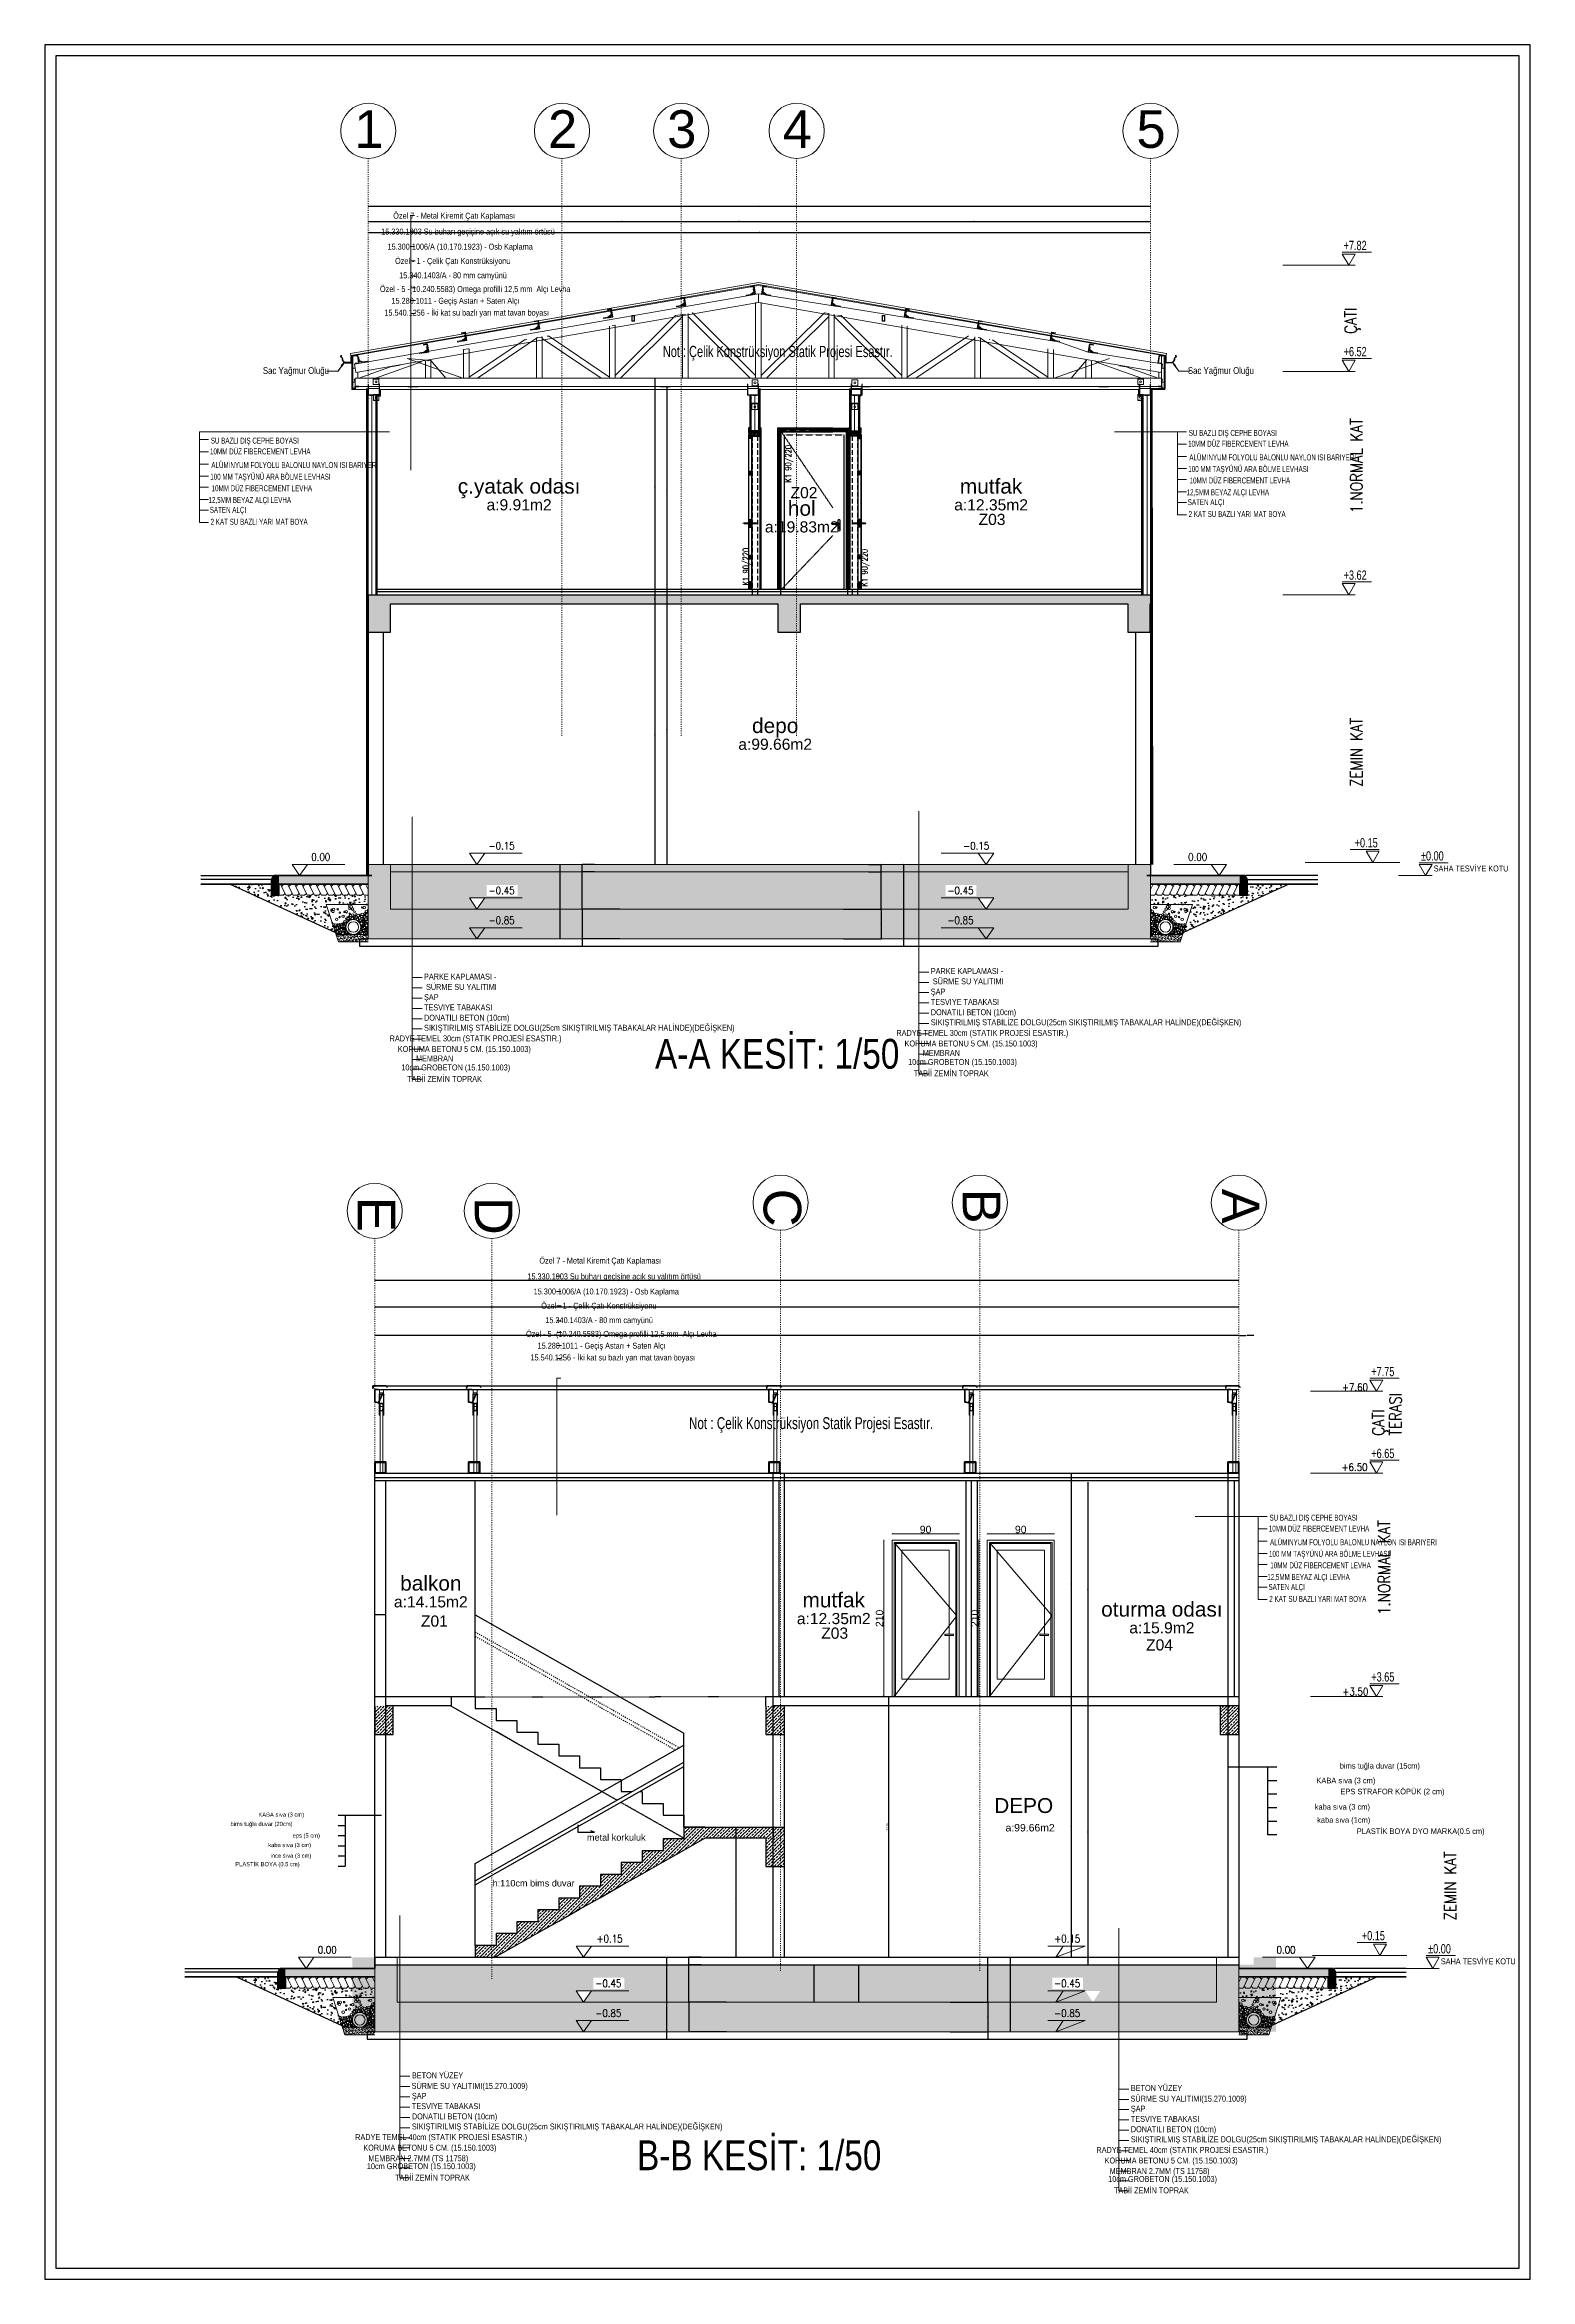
# Model space of a CAD drawing. Header units: centimetres. Extents: x -373760 to 14750, y -122502 to 29584.
# Drawn here: x -235794 to -215853, y -86589 to -56589 of the extents above; entities that cross this region are included whole.
import ezdxf
from ezdxf.enums import TextEntityAlignment as Align

# ---------------------------------------------------------------- set-up
doc = ezdxf.new("R2010")
doc.units = ezdxf.units.CM
for name, pattern in [('ACAD_ISO03W100', [30, 12, -18]), ('DASHDOT2', [0.5, 0.25, -0.125, 0, -0.125]), ('DUZ', [0]), ('HIDDEN', [0.375, 0.25, -0.125]), ('HIDDENX2', [0.75, 0.5, -0.25])]:
    doc.linetypes.add(name, pattern=pattern)
for name, color, linetype, lineweight in [('-_Yazı_malzeme_DOSEME-Karo mozaik', 13, 'Continuous', 15), ('_DUVAR', 7, 'Continuous', 35), ('AKSLAR-P', 211, 'Continuous', 9), ('ALU1', 14, 'Continuous', 15), ('BB_Gorunus_020', 32, 'Continuous', 30), ('BB_Yazı_malzeme_DOSEME-Laminat', 7, 'Continuous', 15), ('BB_Yazı_malzeme_DOSEME-Mermer', 30, 'Continuous', 15), ('BLOKAJ', 1, 'Continuous', 9), ('DETAIL2', 1, 'Continuous', 20), ('duvar', 10, 'Continuous', 25), ('DÖŞEME MALZEME', 25, 'Continuous', 30), ('gör6', 114, 'Continuous', 18), ('KAPI', 205, 'Continuous', 25), ('kolon tarama', 252, 'Continuous', 20), ('KOLONTARAMA', 252, 'Continuous', 13), ('KOT', 3, 'Continuous', 13), ('MAT_FND3', 2, 'Continuous', 30), ('MS KOLON', 1, 'Continuous', 50), ('MS SIVA', 6, 'Continuous', 20), ('MS YAZI', 7, 'DUZ', 15), ('MS_TAŞIYICI', 1, 'Continuous', 40), ('MS_YAZI K.P. POZ', 120, 'Continuous', 5), ('NESTAVILLA SACLARI', 22, 'Continuous', 15), ('PENC-RAK', 162, 'Continuous', 15), ('REBAR2', 1, 'Continuous', 20), ('SI', 31, 'Continuous', 9), ('SOIL', 8, 'Continuous', 20), ('T', 8, 'Continuous', 13), ('TAR', 253, 'Continuous', 18), ('TF', 252, 'Continuous', 15), ('yazı', 7, 'Continuous', 30), ('YT', 252, 'BATTING', 0), ('Ölçü iç KGK', 124, 'Continuous', 20)]:
    doc.layers.add(name, color=color, linetype=linetype, lineweight=lineweight)
for name, color, linetype in [('AHSAP', 25, 'Continuous'), ('alan', 7, 'Continuous'), ('ARK_WALL', 1, 'Continuous'), ('CER', 4, 'Continuous'), ('dog', 30, 'Continuous'), ('GOR-020', 2, 'Continuous'), ('GOR-025', 212, 'Continuous'), ('K', 1, 'Continuous'), ('Kolon', 7, 'Continuous'), ('LCAD_CEILING', 2, 'Continuous'), ('mahal', 7, 'Continuous'), ('Oda', 7, 'Continuous'), ('OLUK', 144, 'Continuous'), ('Standart', 7, 'Continuous'), ('Tarama', 253, 'Continuous'), ('TASYUNU-P', 40, 'Continuous')]:
    doc.layers.add(name, color=color, linetype=linetype)
doc.layers.add('Öçü', color=7, linetype='Continuous', lineweight=18, true_color=0xd1cbad)
doc.styles.add('ARC-01', font='arial.ttf')
doc.styles.add('ARıAL', font='arial.ttf')
doc.styles.add('dddddddddd', font='arial.ttf')
doc.styles.add('OLC-50', font='ROMANS.shx', dxfattribs={"width": 0.4, "height": 10})
doc.styles.add('POZ', font='romanstw.shx', dxfattribs={"width": 0.8})
doc.styles.get("Standard").update_dxf_attribs({"font": 'arial.ttf'})
doc.styles.add('stastyle', font='')
doc.styles.add('YAZI', font='arial.ttf', dxfattribs={"height": 34})
doc.styles.get('stastyle').set_extended_font_data('RomanSTA')
doc.linetypes.add('BATTING', pattern='A,0.00254,-2.54,[134,ltypeshp.shx,S=2.54,R=0,X=-2.54,Y=0],-5.08,[134,ltypeshp.shx,S=2.54,R=180,X=2.54,Y=0],-2.54', length=10.16254)
doc.dimstyles.new('1 VE 2', dxfattribs={"dimscale": 0, "dimtxt": 6, "dimasz": 3, "dimexe": 0, "dimexo": 0, "dimgap": 2, "dimtad": 1, "dimdec": 0, "dimzin": 0, "dimdsep": 46, "dimtxsty": 'dddddddddd', "dimblk": 'OBLIQUE', "dimcen": 0, "dimdle": 3, "dimadec": 0, "dimazin": 0, "dimtfac": 1, "dimtdec": 0, "dimtix": 1, "dimtmove": 2, "dimatfit": 3, "dimldrblk": 'OBLIQUE', "dimfxl": 0, "dimtolj": 1, "dimtzin": 0, "dimarcsym": 0})
doc.dimstyles.new('Aydın İç Ölçü', dxfattribs={"dimtxt": 7, "dimasz": 3, "dimexe": 0.18, "dimexo": 0.0625, "dimgap": 1, "dimtad": 0, "dimdec": 0, "dimzin": 0, "dimdsep": 46, "dimtxsty": 'Standard', "dimblk": 'DOT', "dimcen": 1, "dimse1": 1, "dimse2": 1, "dimclrd": 256, "dimclrt": 6, "dimadec": 0, "dimazin": 0, "dimtfac": 1, "dimtdec": 0, "dimtix": 1, "dimtofl": 0, "dimtmove": 0, "dimatfit": 3, "dimldrblk": 'DOT', "dimfxl": 1, "dimtolj": 1, "dimtzin": 0, "dimarcsym": 0})
doc.dimstyles.new('aydın ölçü', dxfattribs={"dimtxt": 10, "dimasz": 2.5, "dimexe": 5, "dimexo": 5, "dimtad": 1, "dimdec": 0, "dimtxsty": 'Standard', "dimblk": 'ARCHTICK', "dimcen": 2.5, "dimse1": 1, "dimse2": 1, "dimadec": 0, "dimazin": 0, "dimtfac": 1, "dimtdec": 0, "dimtix": 1, "dimtmove": 0, "dimatfit": 3, "dimfxl": 5, "dimfxlon": 1, "dimarcsym": 0})
doc.dimstyles.new('VAZİYET2', dxfattribs={"dimtxt": 30, "dimasz": 2.5, "dimexe": 5, "dimexo": 5, "dimtad": 1, "dimdec": 0, "dimtxsty": 'Standard', "dimblk": 'ARCHTICK', "dimcen": 2.5, "dimse1": 1, "dimse2": 1, "dimadec": 0, "dimazin": 0, "dimtfac": 1, "dimtdec": 0, "dimtix": 1, "dimtmove": 0, "dimatfit": 3, "dimfxl": 5, "dimfxlon": 1, "dimarcsym": 0})
pattern_1 = [(230, (-273498.8, 23703.16), (-182.18467, 15.93909), [19.05, -209.55]), (175, (-273498.8, 23703.16), (35.24342, -191.05685), [15.24, -167.6406]), (280.45144, (-273513.98, 23704.5), (-146.94125, -175.11775), [16.19, -178.09024]), (226.1842, (-273498.8, 23652.36), (-271.07904, 42.04233), [28.575, -314.325]), (276.63556, (-273521.4, 23655.87), (-237.40413, -247.4261), [24.285, -267.1356]), (171.18415, (-273498.8, 23652.36), (-237.4041, -247.4261), [22.86, -251.4597]), (201, (-273524.2, 23665.06), (-151.6144, 102.2652), [19.05, -209.55]), (146, (-273524.2, 23665.06), (-61.80203, -184.18797), [15.24, -167.64]), (251.45144, (-273536.83, 23673.59), (-213.41642, -81.92277), [16.19, -178.08994]), (217.5, (-273498.8, 23703.164), (-3.088603, -84.55504), [0, -165.608, 0, -170.18, 0, -168.275]), (187.5, (-273498.8, 23703.16), (-66.81966, -100.180575), [0, -97.028, 0, -161.798, 0, -64.135]), (147.5, (-273442.16, 23703.164), (-135.590595, 5.728744), [0, -63.5, 0, -198.12, 0, -262.89]), (137.5, (-273416.76, 23703.16), (-148.12918, -25.42649), [0, -82.55, 0, -131.572, 0, -186.69])]

# ---------------------------------------------------------------- blocks, each defined once
blk = doc.blocks.new('g')
at = {"color": 0, "linetype": 'ByBlock', "lineweight": 5}
for points in [[(10466.3, 3614.1), (10458.5, 3614.1), (10458.5, 3606.3), (10466.3, 3606.3)], [(10466.3, 3606.3), (10458.5, 3606.3), (10458.5, 3605.5), (10466.3, 3605.5)]]:
    blk.add_lwpolyline(points, close=True, dxfattribs=at)
blk.add_circle((10462.4, 3610.2), 1.36, dxfattribs=at)
blk = doc.blocks.new('A$C7efabb70')
at = {"layer": 'TAR'}
h = blk.add_hatch(dxfattribs=at)
h.set_pattern_fill('ANSI34', color=256, scale=0.2, angle=180, style=0)
h.set_pattern_definition([(225, (7.721, 217.0142), (2.694, -2.694), []), (225, (6.823, 217.0142), (2.694, -2.694), []), (225, (5.925, 217.0142), (2.694, -2.694), []), (225, (5.027, 217.0142), (2.694, -2.694), [])])
h.paths.add_polyline_path([(9, 224.3), (7.9, 224.1, 0.375902), (7.7, 223.9), (7.7, 217.4, 0.375902), (7.9, 217.2), (9, 217)])
h = blk.add_hatch(dxfattribs=at)
h.set_pattern_fill('ANSI34', color=256, scale=2, angle=180, style=0)
h.set_pattern_definition([(135, (5053.435, 5913.8208), (1.06066017, 1.06066017), []), (135, (5053.0814, 5913.8208), (1.06066017, 1.06066017), []), (135, (5052.7279, 5913.8208), (1.06066017, 1.06066017), []), (135, (5052.3743, 5913.8208), (1.06066017, 1.06066017), [])])
h.paths.add_polyline_path([(11.2, 210.1), (7.9, 210.1), (7.9, 215.3), (8.8, 215.3), (8.8, 213.9), (11.2, 213.9)])
h = blk.add_hatch(dxfattribs=at)
h.set_pattern_fill('ANSI34', color=256, scale=0.2, angle=180, style=0)
h.set_pattern_definition([(225, (-8883.3, -1028.5926), (2.6940768, -2.6940768), []), (225, (-8884.198, -1028.5926), (2.6940768, -2.6940768), []), (225, (-8885.096, -1028.5926), (2.6940768, -2.6940768), []), (225, (-8885.994, -1028.5926), (2.6940768, -2.6940768), [])])
h.paths.add_polyline_path([(22.2, 217.1), (9.5, 217.1), (9.5, 214.6), (12.1, 214.6), (12.5, 214.6), (12.5, 214.2), (12.5, 213.8), (12.5, 213.4), (22.2, 213.4)])
h = blk.add_hatch(dxfattribs=at)
h.set_pattern_fill('ANSI34', color=256, scale=0.2, angle=180, style=0)
h.set_pattern_definition([(315, (24.001, 217.0142), (-2.694, -2.694), []), (315, (24.899, 217.0142), (-2.694, -2.694), []), (315, (25.797, 217.0142), (-2.694, -2.694), []), (315, (26.695, 217.0142), (-2.694, -2.694), [])])
h.paths.add_polyline_path([(22.7, 224.3), (23.8, 224.1, -0.375902), (24, 223.9), (24, 217.4, -0.375902), (23.8, 217.2), (22.7, 217)])
h = blk.add_hatch(dxfattribs=at)
h.set_pattern_fill('ANSI34', color=256, scale=0.1, angle=180, style=0)
h.set_pattern_definition([(225, (-8883.2998, -1019.1426), (1.3470384, -1.3470384), []), (225, (-8883.7489, -1019.1426), (1.3470384, -1.3470384), []), (225, (-8884.1979, -1019.1426), (1.3470384, -1.3470384), []), (225, (-8884.6469, -1019.1426), (1.3470384, -1.3470384), [])])
h.paths.add_polyline_path([(11.3, 166), (7.8, 166), (7.8, 161), (11.3, 161)])
h = blk.add_hatch(dxfattribs=at)
h.set_pattern_fill('ANSI34', color=256, scale=0.1, angle=180, style=0)
h.set_pattern_definition([(225, (-8883.2998, -1031.6426), (1.3470384, -1.3470384), []), (225, (-8883.7489, -1031.6426), (1.3470384, -1.3470384), []), (225, (-8884.1979, -1031.6426), (1.3470384, -1.3470384), []), (225, (-8884.6469, -1031.6426), (1.3470384, -1.3470384), [])])
h.paths.add_polyline_path([(11.3, 101), (7.8, 101), (7.8, 96), (11.3, 96)])
h.paths.add_polyline_path([(11.3, 96), (7.8, 96), (7.8, 91), (11.3, 91)])
h = blk.add_hatch(dxfattribs=at)
h.set_pattern_fill('ANSI34', color=256, scale=0.1, angle=180, style=0)
h.set_pattern_definition([(225, (-8883.2998, -1131.7945), (1.3470384, -1.3470384), []), (225, (-8883.7489, -1131.7945), (1.3470384, -1.3470384), []), (225, (-8884.1979, -1131.7945), (1.3470384, -1.3470384), []), (225, (-8884.6469, -1131.7945), (1.3470384, -1.3470384), [])])
h.paths.add_polyline_path([(11.3, 53.3), (7.8, 53.3), (7.8, 48.3), (11.3, 48.3)])
h = blk.add_hatch(dxfattribs=at)
h.set_pattern_fill('ANSI34', color=256, scale=0.1, angle=180, style=0)
h.set_pattern_definition([(225, (7.921, 7.62), (1.34704, -1.34704), []), (225, (7.472, 7.62), (1.34704, -1.34704), []), (225, (7.023, 7.62), (1.34704, -1.34704), []), (225, (6.5739, 7.62), (1.34704, -1.34704), [])])
h.paths.add_polyline_path([(11.2, 7.6), (11.2, 17.4), (7.9, 17.4), (7.9, 7.6)])
at = {"layer": 'Tarama', "ltscale": 20}
h = blk.add_hatch(dxfattribs=at)
h.set_pattern_fill('WOODFACE', color=256, scale=5, style=0, pattern_type=2)
h.set_pattern_definition([(0, (-7334.318, 1996.254), (5, 5), [0.25, -4.75]), (90, (-7332.318, 1998.004), (-5, 5), [0.5, -4.5]), (45, (-7333.318, 1997.504), (6e-16, 5), [0.3535, -1.0605, 0.3535, -0.707, 2.475, -2.1215678]), (45, (-7334.568, 1996.004), (6e-16, 5), [0.35355, -0.7071, 0.35355, -5.6568678]), (45, (-7332.818, 1996.504), (6e-16, 5), [0.35355, -6.7175178]), (45, (-7332.318, 1996.254), (6e-16, 5), [0.35355, -6.7175178]), (45, (-7333.068, 1996.754), (6e-16, 5), [0.35355, -6.7175178]), (45, (-7333.318, 1997.004), (6e-16, 5), [0.7071, -6.3639678]), (45, (-7332.068, 2000.754), (6e-16, 5), [0.7071, -6.3639678]), (45, (-7333.818, 1997.254), (6e-16, 5), [1.4142, -5.6568678]), (45, (-7334.068, 1997.504), (6e-16, 5), [1.4142, -5.6568678]), (45, (-7330.818, 1999.004), (6e-16, 5), [1.4142, -5.6568678]), (45, (-7334.318, 1998.004), (6e-16, 5), [1.06066, -6.0104078]), (45, (-7335.318, 1998.754), (6e-16, 5), [1.06066, -6.0104078]), (45, (-7334.818, 1998.254), (6e-16, 5), [1.06066, -6.0104078]), (45, (-7331.568, 1999.754), (6e-16, 5), [1.767767, -5.3033008]), (45, (-7332.068, 2000.004), (6e-16, 5), [1.767767, -5.3033008]), (45, (-7331.568, 1998.754), (6e-16, 5), [2.4748737, -4.596194]), (26.56505, (-7333.8179, 1996.754), (5, 2e-09), [0.559017, -10.621323]), (26.56505, (-7332.8179, 1998.254), (5, 2e-09), [0.559017, -10.621323]), (26.56505, (-7333.0679, 1997.754), (5, 2e-09), [0.559017, -10.621323]), (26.56505, (-7334.0679, 1996.254), (5, 2e-09), [1.118034, -10.062306]), (26.56505, (-7333.0679, 1998.504), (5, 2e-09), [1.677051, -9.503289]), (26.56505, (-7333.5679, 1998.754), (5, 2e-09), [2.236068, -8.944272]), (26.56505, (-7334.0679, 1999.004), (5, 2e-09), [2.236068, -8.944272]), (26.56505, (-7334.8179, 2000.504), (5, 2e-09), [2.236068, -8.944272]), (26.56505, (-7334.8179, 2000.004), (5, 2e-09), [2.795085, -8.385255]), (26.56505, (-7334.5679, 1999.504), (5, 2e-09), [2.795085, -8.385255]), (63.43495, (-7332.8179, 1997.504), (3e-10, 5), [0.559017, -10.621323]), (63.43495, (-7333.5679, 1997.004), (3e-10, 5), [0.559017, -10.621323]), (63.43495, (-7334.3179, 1996.254), (3e-10, 5), [1.118034, -10.062306]), (63.43495, (-7332.8179, 1997.004), (3e-10, 5), [1.118034, -10.062306]), (63.43495, (-7334.8179, 1996.004), (3e-10, 5), [1.677051, -9.503289]), (63.43495, (-7335.3179, 1996.004), (3e-10, 5), [2.236068, -8.944272]), (63.43495, (-7330.8179, 1996.254), (3e-10, 5), [2.236068, -8.944272]), (63.43495, (-7332.5679, 1996.754), (3e-10, 5), [2.236068, -8.944272]), (63.43495, (-7331.5679, 1996.254), (3e-10, 5), [2.795085, -8.385255]), (63.43495, (-7332.0679, 1996.504), (3e-10, 5), [2.795085, -8.385255])])
h.paths.add_polyline_path([(22.6, 218.5), (22.6, 220), (9.1, 220), (9.1, 218.5)])
h = blk.add_hatch(dxfattribs=at)
h.set_pattern_fill('HONEY', color=256, scale=0.1, angle=90, style=0)
h.set_pattern_definition([(90, (-7335.31787, 1997.9539), (-0.274963, 0.47625), [0.3175, -0.635]), (210, (-7335.31787, 1997.9539), (-0.274963099, -0.476249943), [0.3175, -0.635]), (150, (-7335.31787, 1997.9539), (-0.549926099, 5.7e-08), [-0.635, 0.3175])])
h.paths.add_polyline_path([(22.1, 217.5), (22.1, 218.5), (9.1, 218.5), (9.1, 217.5)])
at = {"layer": 'Tarama'}
h = blk.add_hatch(dxfattribs=at)
h.set_pattern_fill('ANSI31', color=256, scale=0.01, angle=90, style=0)
h.set_pattern_definition([(135, (-8883.29985, -1028.59256), (-0.0224506403, -0.0224506403), [])])
h.paths.add_polyline_path([(12.5, 214.2, 0.414214), (12.5, 214.2), (12.1, 214.2, 0.361329), (12, 214.1), (12, 213.9, 0.414214), (12.1, 213.8), (12.5, 213.8, 0.414214), (12.5, 213.8)])
at = {"layer": 'AHSAP'}
for p, q in [((12.5, 213.8), (12.1, 213.8)), ((7.8, 166), (11.3, 166)), ((7.8, 166), (7.8, 161)), ((7.8, 161), (11.3, 161)), ((11.3, 166), (11.3, 161)), ((7.8, 101), (11.3, 101)), ((7.8, 101), (7.8, 91)), ((7.8, 91), (11.3, 91)), ((11.3, 101), (11.3, 91)), ((7.8, 53.3), (11.3, 53.3)), ((7.8, 53.3), (7.8, 48.3)), ((7.8, 48.3), (11.3, 48.3)), ((11.3, 53.3), (11.3, 48.3)), ((11.3, 17.5), (7.8, 17.5)), ((7.8, 17.5), (7.8, 7.5)), ((11.3, 7.5), (7.8, 7.5)), ((11.2, 17.4), (7.9, 17.4)), ((7.9, 17.4), (7.9, 7.6)), ((11.2, 7.6), (7.9, 7.6)), ((11.2, 7.6), (11.2, 17.4)), ((11.3, 7.5), (11.3, 17.5))]:
    blk.add_line(p, q, dxfattribs=at)
for points in [[(9.1, 224.4), (7.9, 224.2, 0.375902), (7.6, 223.9), (7.6, 217.4, 0.375902), (7.9, 217.1), (9.1, 216.9)], [(12.1, 213.8), (12.1, 213), (22.3, 213, 0.414214), (22.6, 213.3), (22.6, 224.4)], [(22.6, 224.4), (23.9, 224.2, -0.375902), (24.1, 223.9), (24.1, 217.4, -0.375902), (23.9, 217.1), (22.6, 216.9)], [(22.7, 217), (22.7, 224.3), (23.8, 224.1, -0.375902), (24, 223.9), (24, 217.4, -0.375902), (23.8, 217.2), (22.7, 217)]]:
    blk.add_lwpolyline(points, format="xyb", dxfattribs=at)
blk.add_lwpolyline([(9, 217), (9, 224.3), (7.9, 224.1, 0.375902), (7.7, 223.9), (7.7, 217.4, 0.375902), (7.9, 217.2)], format="xyb", close=True, dxfattribs=at)
for points in [[(11.3, 210), (7.8, 210), (7.8, 215.4), (8.9, 215.4), (8.9, 214), (11.3, 214)], [(11.2, 210.1), (7.9, 210.1), (7.9, 215.3), (8.8, 215.3), (8.8, 213.9), (11.2, 213.9)]]:
    blk.add_lwpolyline(points, close=True, dxfattribs=at)
for points in [[(9.1, 224.4), (9.1, 214.2), (12.5, 214.2)], [(22.6, 220), (9.1, 220)], [(9.1, 218.5), (22.6, 218.5)], [(22.6, 217.5), (9.1, 217.5)], [(12.5, 214.6), (12.5, 213.4), (22.2, 213.4), (22.2, 217.1), (9.5, 217.1), (9.5, 214.6), (12.5, 214.6)]]:
    blk.add_lwpolyline(points, dxfattribs=at)
at = {"layer": 'ALU1', "linetype": 'DASHDOT2', "ltscale": 0.125}
blk.add_line((0, 96), (19.1, 96), dxfattribs=at)
at = {"layer": 'ALU1', "ltscale": 0.125}
for p, q in [((1.6, 96.5), (1.6, 95.4)), ((1.8, 96.7), (7.3, 96.7)), ((1.8, 96.5), (3.4, 96.5)), ((1.8, 95.5), (3.4, 95.5)), ((1.8, 95.2), (7.3, 95.2)), ((3.6, 96.5), (3.6, 95.4)), ((7.3, 98), (7.3, 94)), ((7.3, 98), (7.6, 98)), ((7.3, 94), (7.6, 94)), ((7.6, 98), (7.6, 94)), ((12, 98), (12, 94)), ((12.3, 98), (12, 98)), ((12.3, 94), (12, 94)), ((12.3, 98), (12.3, 94)), ((17.8, 96.7), (12.3, 96.7)), ((17.8, 95.2), (12.3, 95.2)), ((16, 96.5), (16, 95.4)), ((17.8, 96.5), (16.2, 96.5)), ((17.8, 95.5), (16.2, 95.5)), ((18, 96.5), (18, 95.4))]:
    blk.add_line(p, q, dxfattribs=at)
for centre, start, end in [((1.8, 96.5), 90, 180), ((1.8, 96.3), 90, 180), ((1.8, 95.7), 180, 270), ((1.8, 95.4), 180, 270), ((3.4, 96.5), 0, 90), ((3.4, 96.3), 0, 90), ((3.4, 95.7), 270, 0), ((3.4, 95.4), 270, 0), ((16.2, 96.5), 90, 180), ((16.2, 96.3), 90, 180), ((16.2, 95.7), 180, 270), ((16.2, 95.4), 180, 270), ((17.8, 96.5), 0, 90), ((17.8, 96.3), 0, 90), ((17.8, 95.7), 270, 0), ((17.8, 95.4), 270, 0)]:
    blk.add_arc(centre, 0.2, start, end, dxfattribs=at)
at = {"layer": 'ARK_WALL'}
blk.add_line((20.4, 220), (11.4, 220), dxfattribs=at)
at = {"layer": 'GOR-020', "color": 8, "linetype": 'HIDDEN', "ltscale": 25}
for p, q in [((12.1, 213), (12.1, 0)), ((19.6, 213), (19.6, 0))]:
    blk.add_line(p, q, dxfattribs=at)
at = {"layer": 'GOR-025'}
for p, q in [((22.6, 213), (22.6, 7)), ((24.1, 217.3), (24.1, 7))]:
    blk.add_line(p, q, dxfattribs=at)
at = {"layer": 'KAPI'}
for p, q in [((7.2, 215.4), (7.2, 7.5)), ((7.2, 215.4), (8.9, 215.4)), ((12, 214), (12, 7.5)), ((7.2, 7.5), (12, 7.5))]:
    blk.add_line(p, q, dxfattribs=at)
at = {"layer": 'KOLONTARAMA'}
blk.add_lwpolyline([(12.5, 213.8, -0.414214), (12.5, 213.8), (12.1, 213.8, -0.414214), (12, 213.9), (12, 214.1, -0.361329), (12.1, 214.2), (12.5, 214.2), (12.5, 214.2)], format="xyb", dxfattribs=at)
at = {"layer": 'PENC-RAK'}
for p, q in [((7.2, 215.1), (7.2, 7.8)), ((7.8, 215.4), (7.8, 7.5)), ((12, 214), (8.9, 214)), ((11.3, 7.5), (11.3, 214)), ((11.9, 7.8), (11.9, 213.7)), ((7.8, 166), (11.3, 166)), ((7.8, 161), (11.3, 161)), ((7.8, 101), (11.3, 101)), ((7.8, 91), (11.3, 91)), ((7.8, 53.4), (11.3, 53.4)), ((7.8, 48.3), (11.3, 48.3)), ((11.3, 17.5), (7.8, 17.5))]:
    blk.add_line(p, q, dxfattribs=at)
for points in [[(8.9, 215.4), (8.9, 214)], [(11.3, 210), (7.8, 210)]]:
    blk.add_lwpolyline(points, dxfattribs=at)
for centre, start, end in [((7.5, 215.1), 90, 180), ((11.6, 213.7), 0, 90), ((7.5, 7.8), 180, 270), ((11.6, 7.8), 270, 0)]:
    blk.add_arc(centre, 0.3, start, end, dxfattribs=at)
blk = doc.blocks.new('KOT3')
at = {"layer": 'KOT'}
for p, q in [((-36.4, 0), (8.7, 0)), ((-8.7, 17.3), (30.4, 17.3))]:
    blk.add_line(p, q, dxfattribs=at)
blk.add_lwpolyline([(8.7, 15), (-8.7, 15), (0, 0)], close=True, dxfattribs=at)
at = {"layer": 'KOT', "color": 7, "style": 'ARıAL', "width": 0.7}
blk.add_attdef('KOT', text='', height=12.5, dxfattribs=at).set_placement((-0.3, 16.5), align=Align.BOTTOM_LEFT)
blk = doc.blocks.new('SRTHTYHY')
at = {"layer": 'BB_Yazı_malzeme_DOSEME-Mermer'}
for p, q in [((-1049199.7, -8391828.8, 88.2), (-1049296.4, -8391828.8, -785.3)), ((-1049199.7, -8391828.8), (-1049211.7, -8391828.8)), ((-1049199.7, -8391828.8), (-1049211.7, -8391828.8)), ((-1049211.7, -8391940.2), (-1049211.7, -8391828.8, 88.2)), ((-1049199.7, -8391845.3), (-1049211.7, -8391845.3)), ((-1049199.7, -8391861.8), (-1049211.7, -8391861.8)), ((-1049199.7, -8391878.3), (-1049211.7, -8391878.3)), ((-1049199.7, -8391893), (-1049211.7, -8391893)), ((-1049199.7, -8391909.4), (-1049211.7, -8391909.4)), ((-1049199.7, -8391923.7), (-1049211.7, -8391923.7)), ((-1049199.7, -8391940.2), (-1049211.7, -8391940.2))]:
    blk.add_line(p, q, dxfattribs=at)
at = {"layer": 'BB_Yazı_malzeme_DOSEME-Mermer', "style": 'ARC-01', "width": 0.6}
for s, p in [('10MM DÜZ FIBERCEMENT LEVHA ', (-1049197.5, -8391848.9)), ('SU BAZLI DIŞ CEPHE BOYASI', (-1049196.5, -8391834.3)), ('ALÜMINYUM FOLYOLU BALONLU NAYLON ISI BARIYERI ', (-1049195.8, -8391867.2)), ('100 MM TAŞYÜNÜ ARA BÖLME LEVHASI ', (-1049197.2, -8391882.8)), ('10MM DÜZ FIBERCEMENT LEVHA ', (-1049195.4, -8391898.2)), ('12,5MM BEYAZ ALÇI LEVHA', (-1049199.5, -8391914)), ('SATEN ALÇI', (-1049197.9, -8391927.3)), (' 2 KAT SU BAZLI YARI MAT BOYA', (-1049199.1, -8391943.3))]:
    blk.add_text(s, height=8, dxfattribs=at).set_placement(p)
blk = doc.blocks.new('dfgdfgdfgfdg')
blk.add_line((574.9, -148.4), (574.9, -103))
at = {"layer": 'K', "linetype": 'Continuous', "lineweight": 5}
for points in [[(-576, -116.4), (0, -16.2)], [(-574.1, -128.2), (0, -28.4)], [(-110.9, -21.8), (-105.5, -20.9)], [(-110.7, -22.7), (-110.9, -21.8)], [(-110.7, -22.7), (-106, -21.9)], [(-110.7, -22.7), (-106, -21.9)], [(-110.7, -22.7), (-110.2, -22.6)], [(-110.7, -22.7), (-110.7, -22.7)], [(-110.5, -32.9), (-105.8, -29.2)], [(-108.6, -32.7), (-104.8, -29.6)], [(-108.6, -32.7), (-104.8, -29.6)], [(-106.5, -24.9), (-105.5, -24.8)], [(-105.8, -29.2), (-106.5, -24.9)], [(-106.1, -21), (-105.5, -20.9)], [(-105.5, -25), (-106, -21.9)], [(-105.5, -20.9), (-105.4, -20.9)], [(-103.6, -32.8), (-105.5, -20.9)], [(-104.4, -32), (-105.5, -25)], [(-103.5, -32.8), (-105.4, -20.9)], [(-103.6, -32.8), (-105.4, -20.9)], [(-17.6, -18), (-11.3, -17)], [(-17.4, -19), (-17.6, -18)], [(-17.4, -19), (-10.8, -17.9)], [(-11.7, -5.9), (-6.2, -5)], [(-11.5, -6.8), (-11.7, -5.9)], [(-11.5, -6.8), (-6.8, -6)], [(-11.5, -6.8), (-6.8, -6)], [(-11.5, -6.8), (-11.5, -6.8)], [(-11.3, -17), (-6.6, -13.3)], [(-10.8, -17.9), (-9.9, -17.2)], [(-10.8, -17.9), (-9.9, -17.2)], [(-9.9, -16.9), (-5.2, -16.1)], [(-9.8, -17.8), (-9.9, -16.9)], [(-9.8, -17.8), (-4.3, -16.9)], [(-9.8, -17.8), (-9.1, -17.7)], [(-9.8, -17.8), (-9.7, -17.8)], [(-9.7, -17.8), (-4.3, -16.9)], [(-9.4, -16.8), (-5.5, -13.7)], [(-9.4, -16.8), (-5.5, -13.7)], [(-7.3, -9.1), (-6.3, -8.9)], [(-6.6, -13.3), (-7.3, -9.1)], [(-6.9, -5.1), (-6.2, -5)], [(-5.2, -16.1), (-6.8, -6)], [(-4.3, -16.9), (-6.2, -5)], [(-6.2, -5), (-6.2, -5)], [(-4.3, -16.9), (-6.2, -5)], [(-4.3, -16.9), (-6.2, -5)], [(-5, -17), (-4.3, -16.9)], [(-4, -29), (0, -28.4)], [(-4, -136.3), (-4, -29)], [(0, -28.4), (0, -16.2)], [(0, -16.2), (4.3, -16.9)], [(0, -28.4), (0, -16.2)], [(0, -28.4), (574.1, -128.2)], [(0, -28.4), (4, -29)], [(3.2, -28.9), (3.2, -28.9)], [(3.6, -28.9), (4, -29)], [(3.9, -29), (4, -29)], [(4, -136.3), (4, -29)], [(4.3, -16.9), (4.4, -16)], [(4.3, -16.9), (5, -17)], [(4.3, -16.9), (9.7, -17.8)], [(4.4, -16), (6.2, -5)], [(5.1, -16.1), (6.7, -6)], [(5.1, -16.1), (5.5, -13.7)], [(5.1, -16.1), (9.4, -16.8)], [(5.1, -16.1), (5.1, -16.1)], [(5.1, -16.1), (9.9, -16.9)], [(5.1, -16.1), (9.3, -16.8)], [(5.5, -13.7), (6.3, -8.9)], [(5.5, -13.7), (9.4, -16.8)], [(6.2, -5), (11.6, -5.9)], [(6.2, -5), (11.6, -5.9)], [(6.2, -5), (6.2, -5)], [(6.3, -8.9), (6.8, -6)], [(6.3, -8.9), (7.3, -9.1)], [(6.3, -8.9), (7.3, -9.1)], [(6.6, -13.3), (7.3, -9.1)], [(6.6, -13.3), (7.3, -9.1)], [(6.6, -13.3), (11.3, -17)], [(6.6, -13.3), (11.2, -17)], [(6.7, -6), (11.5, -6.8)], [(7.3, -6.1), (11.5, -6.8)], [(9.7, -17.6), (9.9, -16.9)], [(9.7, -17.8), (9.8, -17.1)], [(9.7, -17.8), (9.8, -17.1)], [(9.7, -17.8), (9.8, -17.1)], [(9.7, -17.8), (9.7, -17.6)], [(9.7, -17.8), (9.7, -17.8)], [(9.7, -17.8), (10.8, -17.9)], [(9.8, -17.1), (10.8, -17.9)], [(9.9, -16.9), (9.9, -16.9)], [(10.8, -17.9), (17.4, -19)], [(10.9, -5.8), (11.6, -5.9)], [(11.2, -17), (17.6, -18)], [(11.3, -17), (17.6, -18)], [(11.5, -6.8), (11.6, -5.9)], [(11.5, -6.8), (11.6, -5.9)], [(11.5, -6.7), (11.6, -5.9)], [(11.5, -6.8), (11.6, -5.9)], [(11.5, -6.8), (11.5, -6.7)], [(11.5, -6.8), (11.5, -6.8)], [(11.6, -5.9), (11.6, -5.9)], [(17.4, -19), (17.6, -18)], [(17.4, -19), (17.6, -18)], [(17.4, -19), (103.5, -32.8)], [(103.7, -31.9), (105.4, -20.9)], [(104.4, -32), (106, -21.9)], [(104.4, -32), (104.8, -29.6)], [(104.4, -32), (104.8, -29.6)], [(104.8, -29.6), (105.5, -24.8)], [(104.8, -29.6), (108.6, -32.7)], [(105.4, -20.9), (110.9, -21.8)], [(105.4, -20.9), (110.8, -21.8)], [(105.4, -20.9), (105.4, -20.9)], [(105.5, -24.8), (106, -21.9)], [(105.5, -24.8), (106, -21.9)], [(105.5, -24.8), (106.5, -24.9)], [(105.5, -24.8), (106.5, -24.9)], [(105.8, -29.2), (106.5, -24.9)], [(105.8, -29.2), (106.5, -24.9)], [(105.8, -29.2), (110.5, -32.9)], [(105.8, -29.2), (110.5, -32.9)], [(106, -21.9), (110.7, -22.7)], [(106.6, -22), (110.7, -22.7)], [(110.2, -21.7), (110.8, -21.8)], [(110.7, -22.7), (110.9, -21.8)], [(110.7, -22.7), (110.9, -21.8)], [(110.7, -22.6), (110.8, -21.8)], [(110.7, -22.7), (110.8, -21.8)], [(110.7, -22.7), (110.7, -22.6)], [(110.7, -22.7), (110.7, -22.7)], [(110.8, -22), (110.9, -21.8)], [(110.8, -21.8), (110.9, -21.8)], [(-319.2, -55.1), (-313.8, -54.3)], [(-319.1, -56), (-319.2, -55.1)], [(-319.1, -56), (-314.3, -55.3)], [(-319.1, -56), (-314.3, -55.3)], [(-319.1, -56), (-319.1, -56)], [(-318.8, -66.2), (-314.2, -62.5)], [(-317, -66), (-313.1, -62.9)], [(-317, -66), (-313.1, -62.9)], [(-314.8, -58.3), (-313.9, -58.1)], [(-314.2, -62.5), (-314.8, -58.3)], [(-314.5, -54.4), (-313.8, -54.3)], [(-312.7, -65.3), (-314.3, -55.3)], [(-311.9, -66.1), (-313.8, -54.3)], [(-313.8, -54.3), (-313.8, -54.3)], [(-311.9, -66.1), (-313.8, -54.3)], [(-311.9, -66.1), (-313.8, -54.3)], [(-221, -50.5), (-214.6, -49.5)], [(-220.8, -51.5), (-221, -50.5)], [(-220.8, -51.5), (-214.2, -50.5)], [(-220.8, -51.5), (-214.2, -50.5)], [(-215, -38.5), (-209.6, -37.6)], [(-214.9, -39.3), (-215, -38.5)], [(-214.9, -39.3), (-210.2, -38.6)], [(-214.9, -39.3), (-210.2, -38.6)], [(-214.9, -39.3), (-214.9, -39.3)], [(-214.6, -49.5), (-210, -45.8)], [(-214.2, -50.5), (-213.3, -49.7)], [(-214.2, -50.5), (-213.3, -49.7)], [(-213.3, -49.4), (-209.1, -48.7)], [(-213.2, -50.3), (-213.3, -49.4)], [(-213.2, -50.3), (-207.7, -49.4)], [(-213.2, -50.3), (-212.5, -50.2)], [(-213.2, -50.3), (-213.1, -50.3)], [(-213.1, -50.3), (-207.7, -49.4)], [(-212.8, -49.3), (-208.9, -46.3)], [(-212.8, -49.3), (-208.9, -46.3)], [(-212.8, -49.3), (-208.6, -48.7)], [(-212.3, -136.3), (-212.3, -62.3)], [(-210.7, -41.6), (-209.7, -41.4)], [(-210, -45.8), (-210.7, -41.6)], [(-210.3, -37.7), (-209.6, -37.6)], [(-208.6, -48.7), (-210.2, -38.6)], [(-207.7, -49.4), (-209.6, -37.6)], [(-209.6, -37.6), (-209.6, -37.6)], [(-207.7, -49.4), (-209.6, -37.6)], [(-207.7, -49.4), (-209.6, -37.6)], [(-208.4, -61.7), (-204.3, -61)], [(-204.6, -61.1), (-204.3, -61)], [(-204.3, -132.7), (-118.2, -47.3)], [(-204.3, -136.3), (-204.3, -61)], [(-196.6, -136.3), (-108.2, -48.5)], [(-180.6, -47.3), (-176.6, -47.3)], [(-180.6, -55.3), (-180.6, -47.3)], [(-180.6, -55.3), (-176.6, -55.3)], [(-180.2, -47.7), (-177, -47.7)], [(-180.2, -54.9), (-180.2, -47.7)], [(-180.2, -54.9), (-177, -54.9)], [(-177, -54.9), (-177, -47.7)], [(-176.6, -55.3), (-176.6, -47.3)], [(-118.2, -47.3), (-108.2, -45.7)], [(-118.2, -47.3), (-117.9, -47.2)], [(-116.8, -33.9), (-110.5, -32.9)], [(-116.6, -34.9), (-116.8, -33.9)], [(-116.6, -34.9), (-110.1, -33.8)], [(-116.6, -34.9), (-110.1, -33.8)], [(-110.1, -33.8), (-109.1, -33)], [(-110.1, -33.8), (-109.1, -33)], [(-109.1, -32.7), (-104.4, -32)], [(-109, -33.6), (-109.1, -32.7)], [(-109, -33.6), (-103.5, -32.8)], [(-109, -33.6), (-105.4, -33.1)], [(-109, -33.6), (-108.3, -33.5)], [(-109, -33.6), (-109, -33.6)], [(-108.2, -45.7), (-104.2, -45)], [(-108.2, -136.3), (-108.2, -45.7)], [(-108.2, -48.5), (-108.2, -45.7)], [(-100.2, -136.3), (-100.2, -44.4)], [(-100.2, -48.5), (-100.2, -44.4)], [(-100.2, -48.5), (-11.7, -136.3)], [(-94.5, -43.5), (-94, -43.4)], [(-94, -43.4), (-4, -132.7)], [(-94, -43.4), (-94, -43.4)], [(4, -132.7), (94, -43.4)], [(11.7, -136.3), (100.2, -48.5)], [(94, -43.4), (100.2, -44.4)], [(94, -43.4), (94, -43.4)], [(100.2, -136.3), (100.2, -44.4)], [(100.2, -48.5), (100.2, -44.4)], [(103.5, -32.8), (103.7, -31.9)], [(103.5, -32.8), (104.2, -32.9)], [(103.5, -32.8), (109, -33.6)], [(104.4, -32), (108.6, -32.7)], [(104.4, -32), (104.4, -32)], [(104.4, -32), (109.1, -32.7)], [(107.3, -45.5), (107.8, -45.6)], [(107.8, -45.6), (107.9, -45.6)], [(108.2, -48.5), (108.2, -45.7)], [(108.2, -136.3), (108.2, -45.7)], [(108.2, -48.5), (196.6, -136.3)], [(109, -33.5), (109.1, -32.7)], [(109, -33.6), (109.1, -33)], [(109, -33.6), (109.1, -33)], [(109, -33.6), (109.1, -33)], [(109, -33.6), (109, -33.5)], [(109, -33.6), (109, -33.6)], [(109, -33.6), (110.1, -33.8)], [(109.1, -32.7), (109.1, -32.7)], [(109.1, -33), (110.1, -33.8)], [(110.1, -33.8), (116.6, -34.9)], [(110.5, -32.9), (116.8, -33.9)], [(110.5, -32.9), (116.8, -33.9)], [(113, -46.4), (118.2, -47.3)], [(116.6, -34.9), (116.8, -33.9)], [(116.6, -34.9), (116.8, -33.9)], [(116.6, -34.9), (207.7, -49.4)], [(118.2, -47.3), (204.3, -132.7)], [(118.2, -47.3), (118.2, -47.3)], [(176.3, -47.3), (180.4, -47.3)], [(176.3, -55.3), (180.4, -55.3)], [(176.4, -55.3), (176.4, -47.3)], [(176.8, -47.7), (180, -47.7)], [(176.8, -54.9), (176.8, -47.7)], [(176.8, -54.9), (180, -54.9)], [(180, -54.9), (180, -47.7)], [(180.4, -55.3), (180.4, -47.3)], [(204.3, -136.3), (204.3, -61)], [(207.7, -49.4), (207.8, -48.5)], [(207.7, -49.4), (208.4, -49.5)], [(207.7, -49.4), (213.1, -50.3)], [(207.8, -48.5), (209.6, -37.6)], [(208.5, -48.7), (210.1, -38.6)], [(208.5, -48.7), (208.9, -46.3)], [(208.5, -48.7), (208.7, -47.4)], [(208.5, -48.7), (208.7, -47.4)], [(208.5, -48.7), (212.8, -49.3)], [(208.5, -48.7), (208.5, -48.7)], [(208.5, -48.7), (213.3, -49.4)], [(208.5, -48.7), (212.7, -49.3)], [(208.9, -46.3), (212.8, -49.3)], [(209.6, -37.6), (215, -38.5)], [(209.6, -37.6), (215, -38.5)], [(209.6, -37.6), (209.6, -37.6)], [(209.7, -41.4), (210.1, -38.6)], [(209.7, -41.4), (210.7, -41.6)], [(209.7, -41.4), (210.7, -41.6)], [(210, -45.8), (210.7, -41.6)], [(210, -45.8), (210.7, -41.6)], [(210, -45.8), (214.6, -49.5)], [(210, -45.8), (214.6, -49.5)], [(210.1, -38.6), (210.7, -38.7)], [(210.1, -38.6), (214.9, -39.3)], [(212.3, -136.3), (212.3, -62.3)], [(213.1, -50.2), (213.3, -49.4)], [(213.1, -50.3), (213.2, -49.7)], [(213.1, -50.3), (213.2, -49.7)], [(213.1, -50.3), (213.2, -49.7)], [(213.1, -50.3), (213.1, -50.2)], [(213.1, -50.3), (213.1, -50.3)], [(213.1, -50.3), (214.2, -50.5)], [(213.2, -49.7), (214.2, -50.5)], [(213.3, -49.4), (213.3, -49.4)], [(214.2, -50.5), (220.8, -51.5)], [(214.3, -38.3), (215, -38.5)], [(214.6, -49.5), (221, -50.5)], [(214.6, -49.5), (221, -50.5)], [(214.9, -39.3), (215, -38.5)], [(214.9, -39.3), (215, -38.5)], [(214.9, -39.2), (215, -38.5)], [(214.9, -39.3), (215, -38.5)], [(214.9, -39.3), (214.9, -39.2)], [(214.9, -39.3), (214.9, -39.3)], [(215, -38.5), (215, -38.5)], [(220.8, -51.5), (221, -50.5)], [(220.8, -51.5), (221, -50.5)], [(220.8, -51.5), (311.9, -66.1)], [(312, -65.2), (313.8, -54.3)], [(312.7, -65.3), (314.3, -55.3)], [(312.7, -65.3), (313.1, -62.9)], [(313.1, -62.9), (313.9, -58.1)], [(313.1, -62.9), (317, -66)], [(313.8, -54.3), (319.2, -55.1)], [(313.8, -54.3), (319.2, -55.1)], [(313.8, -54.3), (313.8, -54.3)], [(313.9, -58.1), (314.3, -55.3)], [(313.9, -58.1), (314.8, -58.3)], [(313.9, -58.1), (314.8, -58.3)], [(314.2, -62.5), (314.8, -58.3)], [(314.2, -62.5), (314.8, -58.3)], [(314.2, -62.5), (318.8, -66.2)], [(314.2, -62.5), (318.8, -66.2)], [(314.3, -55.3), (319, -56)], [(318.5, -55), (319.2, -55.1)], [(319, -56), (319.2, -55.1)], [(319, -56), (319.1, -55.9)], [(319, -56), (319.1, -56)], [(319.1, -56), (319.2, -55.1)], [(319.1, -56), (319.2, -55.1)], [(319.1, -55.9), (319.2, -55.1)], [(319.2, -55.1), (319.2, -55.1)], [(-477.6, -88.5), (-472.2, -87.6)], [(-477.6, -88.5), (-472.8, -87.7)], [(-477.4, -89.3), (-477.6, -88.5)], [(-477.4, -89.3), (-472.7, -88.6)], [(-477.4, -89.3), (-472.7, -88.6)], [(-477.4, -89.3), (-477.4, -89.3)], [(-473.2, -91.6), (-472.2, -91.4)], [(-472.5, -95.8), (-473.2, -91.6)], [(-471.1, -98.7), (-472.7, -88.6)], [(-472.2, -87.6), (-472.1, -87.6)], [(-470.3, -99.4), (-472.2, -87.6)], [(-470.2, -99.4), (-472.1, -87.6)], [(-470.2, -99.4), (-472.1, -87.6)], [(-429.3, -83.9), (-423, -82.9)], [(-429.1, -84.9), (-429.3, -83.9)], [(-429.1, -84.9), (-422.6, -83.8)], [(-429.1, -84.9), (-422.6, -83.8)], [(-423.4, -71.8), (-418, -70.9)], [(-423.2, -72.7), (-423.4, -71.8)], [(-423.2, -72.7), (-418.5, -71.9)], [(-423.2, -72.7), (-418.5, -71.9)], [(-423.2, -72.7), (-423.2, -72.7)], [(-423, -82.9), (-418.3, -79.2)], [(-422.6, -83.8), (-421.6, -83)], [(-422.6, -83.8), (-421.6, -83)], [(-421.6, -82.7), (-416.9, -82)], [(-421.5, -83.6), (-421.6, -82.7)], [(-421.5, -83.6), (-416, -82.8)], [(-421.5, -83.6), (-416.8, -82.9)], [(-421.5, -83.6), (-420.8, -83.5)], [(-421.5, -83.6), (-421.5, -83.6)], [(-421.1, -82.7), (-417.3, -79.6)], [(-421.1, -82.7), (-417.3, -79.6)], [(-420.7, -95.7), (-413.5, -94.5)], [(-419, -74.9), (-418, -74.8)], [(-418.3, -79.2), (-419, -74.9)], [(-418.6, -71), (-418, -70.9)], [(-416.9, -82), (-418.5, -71.9)], [(-418, -70.9), (-417.9, -70.9)], [(-416.1, -82.8), (-418, -70.9)], [(-416, -82.8), (-417.9, -70.9)], [(-416, -82.8), (-417.9, -70.9)], [(-413.6, -94.5), (-413.1, -94.4)], [(-413.5, -94.5), (-413.3, -94.5)], [(-412.7, -134.8), (-333.8, -81.8)], [(-412.7, -136.3), (-412.7, -94.4)], [(-400.6, -136.3), (-315, -78.7)], [(-333.6, -81.7), (-332.8, -81.6)], [(-332.8, -81.6), (-330.3, -81.2)], [(-325.1, -67.2), (-318.8, -66.2)], [(-325, -68.2), (-325.1, -67.2)], [(-325, -68.2), (-318.4, -67.1)], [(-325, -68.2), (-318.4, -67.1)], [(-318.4, -67.1), (-317.4, -66.4)], [(-318.4, -67.1), (-317.4, -66.4)], [(-317.5, -66.1), (-312.7, -65.3)], [(-317.3, -67), (-317.5, -66.1)], [(-317.3, -67), (-311.9, -66.1)], [(-317.3, -67), (-316.6, -66.9)], [(-317.3, -67), (-317.3, -67)], [(-316.5, -79), (-309.1, -77.8)], [(-316.5, -79), (-315, -78.7)], [(-316.5, -136.3), (-316.5, -79)], [(-316.4, -66.8), (-311.9, -66.1)], [(-315, -78.8), (-315, -78.7)], [(-309.1, -77.8), (-308.7, -77.7)], [(-308.5, -136.3), (-308.5, -77.7)], [(-308.5, -79.8), (-308.5, -77.7)], [(-308.5, -79.8), (-224.4, -136.3)], [(-301.1, -76.5), (-300, -76.4)], [(-300.3, -76.4), (-300, -76.4)], [(-300, -76.4), (-299.7, -76.3)], [(-299.4, -76.3), (-212.3, -134.8)], [(212.3, -134.8), (299.4, -76.3)], [(224.4, -136.3), (308.5, -79.8)], [(308.5, -136.3), (308.5, -77.7)], [(308.5, -79.8), (308.5, -77.7)], [(311.9, -66.1), (312, -65.2)], [(311.9, -66.1), (312.5, -66.2)], [(311.9, -66.1), (317.3, -67)], [(312.7, -65.3), (317, -66)], [(312.7, -65.3), (312.7, -65.3)], [(312.7, -65.3), (317.4, -66.1)], [(312.7, -65.3), (316.8, -66)], [(313.5, -78.5), (316.5, -79)], [(315, -78.7), (400.6, -136.3)], [(316.3, -79), (316.5, -79)], [(316.5, -136.3), (316.5, -79)], [(317.3, -66.9), (317.4, -66.1)], [(317.3, -67), (317.4, -66.3)], [(317.3, -67), (317.4, -66.4)], [(317.3, -67), (317.3, -66.9)], [(317.3, -67), (317.3, -67)], [(317.3, -67), (318.4, -67.1)], [(317.4, -66.1), (317.4, -66.1)], [(317.4, -66.3), (318.4, -67.1)], [(318.4, -67.1), (325, -68.2)], [(318.8, -66.2), (325.1, -67.2)], [(318.8, -66.2), (325.1, -67.2)], [(325, -68.2), (325.1, -67.2)], [(325, -68.2), (325.1, -67.2)], [(325, -68.2), (416, -82.8)], [(328.8, -81), (330.2, -81.2)], [(333.8, -81.8), (412.7, -134.8)], [(412.7, -136.3), (412.7, -94.4)], [(416, -82.8), (416.2, -81.9)], [(416, -82.8), (416.7, -82.9)], [(416, -82.8), (421.5, -83.6)], [(416.2, -81.9), (417.9, -70.9)], [(416.9, -82), (418.5, -71.9)], [(416.9, -82), (417.3, -79.6)], [(416.9, -82), (417.1, -80.7)], [(416.9, -82), (421.1, -82.7)], [(416.9, -82), (416.9, -82)], [(416.9, -82), (421.6, -82.7)], [(417.3, -79.6), (421.1, -82.7)], [(417.9, -70.9), (423.4, -71.8)], [(417.9, -70.9), (423.3, -71.8)], [(417.9, -70.9), (417.9, -70.9)], [(418, -74.8), (418.5, -71.9)], [(418, -74.8), (419, -74.9)], [(418, -74.8), (419, -74.9)], [(418.3, -79.2), (419, -74.9)], [(418.3, -79.2), (419, -74.9)], [(418.3, -79.2), (423, -82.9)], [(418.3, -79.2), (423, -82.9)], [(418.5, -71.9), (423.2, -72.7)], [(421.5, -83.5), (421.6, -82.7)], [(421.5, -83.6), (421.6, -83)], [(421.5, -83.6), (421.6, -83)], [(421.5, -83.6), (421.6, -83)], [(421.5, -83.6), (421.5, -83.5)], [(421.5, -83.6), (421.5, -83.6)], [(421.5, -83.6), (422.6, -83.8)], [(421.6, -82.7), (421.6, -82.7)], [(421.6, -83), (422.6, -83.8)], [(422.6, -83.8), (429.1, -84.9)], [(422.7, -71.7), (423.3, -71.8)], [(423, -82.9), (429.3, -83.9)], [(423, -82.9), (429.3, -83.9)], [(423.2, -72.7), (423.4, -71.8)], [(423.2, -72.7), (423.4, -71.8)], [(423.2, -72.6), (423.3, -71.8)], [(423.2, -72.7), (423.3, -71.8)], [(423.2, -72.7), (423.2, -72.6)], [(423.2, -72.7), (423.2, -72.7)], [(423.3, -71.8), (423.4, -71.8)], [(429.1, -84.9), (429.3, -83.9)], [(429.1, -84.9), (429.3, -83.9)], [(429.1, -84.9), (470.3, -99.4)], [(470.4, -98.5), (472.1, -87.6)], [(471.1, -98.7), (472.7, -88.6)], [(471.5, -96.3), (472.3, -91.4)], [(472.1, -87.6), (477.6, -88.5)], [(472.1, -87.6), (472.2, -87.6)], [(472.2, -87.6), (477.6, -88.5)], [(472.3, -91.4), (472.7, -88.6)], [(472.3, -91.4), (473.2, -91.6)], [(472.3, -91.4), (473.2, -91.6)], [(472.6, -95.8), (473.2, -91.6)], [(472.6, -95.8), (473.2, -91.6)], [(472.7, -88.6), (473.3, -88.7)], [(472.7, -88.6), (477.4, -89.3)], [(476.9, -88.3), (477.6, -88.5)], [(477.4, -89.3), (477.6, -88.5)], [(477.4, -89.3), (477.5, -89.2)], [(477.4, -89.3), (477.5, -89.3)], [(477.5, -89.3), (477.6, -88.5)], [(477.5, -89.3), (477.6, -88.5)], [(477.5, -89.2), (477.6, -88.5)], [(477.6, -88.5), (477.6, -88.5)], [(-579, -122.3), (-575, -122.3)], [(-579, -142.3), (-579, -122.3)], [(-576.8, -104.3), (-571.4, -103.5)], [(-576.7, -105.2), (-576.8, -104.4)], [(-576.7, -105.2), (-571.9, -104.5)], [(-576.7, -105.2), (-571.9, -104.5)], [(-576.7, -105.2), (-576.7, -105.2)], [(-574.2, -127.8), (-576, -116.4)], [(-575.1, -115.3), (-570.3, -114.5)], [(-574.9, -116.2), (-575.1, -115.3)], [(-574.9, -116.2), (-569.5, -115.3)], [(-574.9, -116.2), (-569.5, -115.3)], [(-574.9, -116.2), (-574.2, -116.1)], [(-574.9, -116.2), (-574.9, -116.2)], [(-572.1, -103.6), (-571.4, -103.5)], [(-570.3, -114.5), (-571.9, -104.5)], [(-569.5, -115.3), (-571.4, -103.5)], [(-571.4, -103.5), (-571.4, -103.5)], [(-569.5, -115.3), (-571.4, -103.5)], [(-569.8, -107.1), (-570.8, -107.2)], [(-563.6, -114.4), (-570, -112)], [(-570, -136.3), (-524.6, -120.3)], [(-569.1, -111.3), (-569.8, -107.1)], [(-563.5, -113.4), (-569.1, -111.3)], [(-557.1, -113.3), (-563.6, -114.4)], [(-557.1, -113.3), (-563.6, -114.4)], [(-557.2, -112.3), (-563.5, -113.4)], [(-557.1, -113.3), (-557.2, -112.3)], [(-545.9, -136.3), (-480.4, -113.2)], [(-524.6, -120.3), (-510.8, -118.1)], [(-500.7, -108.5), (-421.7, -136.3)], [(-467.3, -111.1), (-500.7, -108.5)], [(-483.5, -100.5), (-477.2, -99.5)], [(-483.4, -101.5), (-483.5, -100.5)], [(-483.4, -101.5), (-476.8, -100.5)], [(-483.4, -101.5), (-476.8, -100.5)], [(-477.2, -99.5), (-472.5, -95.8)], [(-476.8, -100.5), (-475.8, -99.7)], [(-476.8, -100.5), (-475.8, -99.7)], [(-475.8, -99.4), (-471.1, -98.7)], [(-475.7, -100.3), (-475.8, -99.4)], [(-475.7, -100.3), (-470.2, -99.4)], [(-475.7, -100.3), (-470.2, -99.4)], [(-475.7, -100.3), (-475, -100.2)], [(-475.7, -100.3), (-475.7, -100.3)], [(-475.3, -99.3), (-471.5, -96.3)], [(-475.3, -99.3), (-471.5, -96.3)], [(-474.9, -136.3), (-474.9, -112.3)], [(-471.8, -111.8), (-466.9, -111)], [(-467.5, -111.1), (-467.3, -111.1)], [(-467.3, -111.1), (-445.8, -136.3)], [(-466.9, -136.3), (-466.9, -111)], [(-420.7, -136.3), (-420.7, -95.7)], [(420.7, -136.3), (420.7, -95.7)], [(421.7, -136.3), (500.7, -108.5)], [(445.8, -136.3), (467.3, -111.1)], [(466.9, -136.3), (466.9, -111)], [(466.9, -111), (468.4, -111.3)], [(470.3, -99.4), (470.4, -98.5)], [(470.3, -99.4), (470.9, -99.5)], [(470.3, -99.4), (475.7, -100.3)], [(471.1, -98.7), (471.5, -96.3)], [(471.1, -98.7), (475.4, -99.3)], [(471.1, -98.7), (471.1, -98.7)], [(471.1, -98.7), (475.4, -99.3)], [(471.5, -96.3), (475.4, -99.3)], [(472.6, -95.8), (477.2, -99.5)], [(472.6, -95.8), (477.2, -99.5)], [(474.9, -136.3), (474.9, -112.3)], [(475.2, -99.3), (475.8, -99.4)], [(475.7, -100.2), (475.8, -99.4)], [(475.7, -100.3), (475.8, -99.7)], [(475.7, -100.3), (475.8, -99.7)], [(475.7, -100.3), (475.8, -99.7)], [(475.7, -100.3), (475.7, -100.2)], [(475.7, -100.3), (475.7, -100.3)], [(475.7, -100.3), (476.8, -100.5)], [(475.8, -99.4), (475.8, -99.4)], [(475.8, -99.7), (476.8, -100.5)], [(476.8, -100.5), (483.4, -101.5)], [(477.2, -99.5), (483.5, -100.5)], [(477.2, -99.5), (483.5, -100.5)], [(480.5, -113.2), (546, -136.3)], [(483.4, -101.5), (483.5, -100.5)], [(483.4, -101.5), (483.5, -100.5)], [(483.4, -101.5), (569.5, -115.3)], [(514.7, -118.7), (524.6, -120.3)], [(524.3, -120.2), (524.6, -120.3)], [(524.6, -120.3), (570.1, -136.3)], [(569.5, -115.3), (569.6, -114.4)], [(569.5, -115.3), (574.9, -116.2)], [(569.6, -114.4), (571.4, -103.5)], [(570.3, -114.5), (571.9, -104.5)], [(570.3, -114.5), (570.7, -112.1)], [(570.3, -114.5), (570.5, -113.3)], [(570.3, -114.5), (574.6, -115.2)], [(570.3, -114.5), (570.3, -114.5)], [(570.3, -114.5), (574.6, -115.2)], [(570.5, -113.3), (571.9, -104.5)], [(571.4, -103.5), (576.8, -104.3)], [(571.4, -103.5), (576.8, -104.3)], [(571.4, -103.5), (571.4, -103.5)], [(571.5, -107.3), (571.9, -104.5)], [(571.9, -104.5), (572.5, -104.6)], [(571.9, -104.5), (576.7, -105.2)], [(574.2, -127.8), (576, -116.4)], [(574.5, -115.2), (575.1, -115.3)], [(574.9, -116.2), (575.1, -115.3)], [(574.9, -116.2), (576, -116.4)], [(575.1, -122.3), (579.1, -122.3)], [(576.1, -104.2), (576.8, -104.3)], [(576.7, -105.2), (576.8, -104.3)], [(576.7, -105.2), (576.8, -104.3)], [(576.7, -105.1), (576.8, -104.3)], [(576.7, -105.2), (576.8, -104.3)], [(576.7, -105.2), (576.8, -104.5)], [(576.7, -105.2), (576.7, -105.1)], [(576.7, -105.2), (576.7, -105.2)], [(576.8, -104.5), (576.8, -104.3)], [(576.8, -104.3), (576.8, -104.3)], [(579.1, -142.3), (579.1, -122.3)], [(579.1, -142.3), (579.1, -122.3)], [(-579, -142.3), (-575, -142.3)], [(-576.4, -138.5), (-575, -138)], [(-575, -142.3), (-576.4, -138.5)], [(-575, -148.3), (-575, -136.3)], [(-575, -136.3), (575.1, -136.3)], [(-575, -148.3), (-500.2, -148.3)], [(-574.1, -128.2), (-574.2, -127.8)], [(-571, -136.3), (-571, -127.7)], [(-500.2, -148.3), (-485.2, -148.3)], [(-499.7, -148.8), (-485.7, -148.8)], [(-485.2, -148.3), (-140.1, -148.3)], [(-412.7, -136.3), (-412.7, -134.8)], [(-212.3, -136.3), (-212.3, -134.8)], [(-204.3, -136.3), (-204.3, -132.7)], [(-140.1, -148.3), (-125.1, -148.3)], [(-139.6, -148.8), (-125.6, -148.8)], [(-125.1, -148.3), (144.9, -148.3)], [(-4, -136.3), (-4, -132.7)], [(4, -136.3), (4, -132.7)], [(144.9, -148.3), (159.9, -148.3)], [(145.4, -148.8), (159.4, -148.8)], [(159.9, -148.3), (484.9, -148.3)], [(204.3, -136.3), (204.3, -132.7)], [(212.3, -136.3), (212.3, -134.8)], [(412.7, -136.3), (412.7, -134.8)], [(484.9, -148.3), (499.9, -148.3)], [(485.4, -148.8), (499.4, -148.8)], [(499.9, -148.3), (575.1, -148.3)], [(571.1, -136.3), (571.1, -127.7)], [(574.1, -128.2), (574.2, -127.8)], [(575.1, -148.3), (575.1, -136.3)], [(575.1, -138), (576.4, -138.5)], [(575.1, -142.3), (576.4, -138.5)], [(575.1, -142.3), (579.1, -142.3)]]:
    blk.add_lwpolyline(points, dxfattribs=at)
at = {"layer": 'NESTAVILLA SACLARI', "lineweight": 50}
for points in [[(-570, -148.4), (-574.9, -148.4), (-574.9, -151.2), (-578.9, -151.2), (-578.9, -104.7), (-572.9, -103.7), (-572.9, -103.8), (-578.8, -104.7), (-578.8, -151.1), (-575, -151.1), (-575, -148.3), (-570, -148.3), (-570, -148.4)], [(570, -148.4), (575, -148.4), (575, -151.2), (579, -151.2), (579, -104.7), (573, -103.7), (572.9, -103.8), (578.9, -104.7), (578.9, -151.1), (575.1, -151.1), (575.1, -148.3), (570, -148.3), (570, -148.4)]]:
    blk.add_lwpolyline(points, dxfattribs=at)
at = {"layer": 'OLUK'}
for points in [[(-594.4, -104.8), (-594, -104.4), (-595.5, -104.4), (-595.5, -106.2, -0.35029), (-593.1, -109.5, 0.310114), (-591, -113.1), (-591, -114.4), (-580.5, -114.4), (-580.5, -104.9), (-580.6, -104.9), (-580.6, -114.3), (-590.9, -114.3), (-590.9, -113, -0.315038), (-593, -109.5, 0.344029), (-595.4, -106.1), (-595.4, -104.5), (-594.3, -104.5), (-594.4, -104.7)], [(594.4, -104.8), (594.1, -104.4), (595.6, -104.4), (595.6, -106.2, 0.35029), (593.2, -109.5, -0.310114), (591.1, -113.1), (591.1, -114.4), (580.6, -114.4), (580.6, -104.9), (580.7, -104.9), (580.7, -114.3), (591, -114.3), (591, -113, 0.315038), (593.1, -109.5, -0.344029), (595.5, -106.1), (595.5, -104.5), (594.3, -104.5), (594.5, -104.7)]]:
    blk.add_lwpolyline(points, format="xyb", close=True, dxfattribs=at)
at = {"layer": 'SI'}
for p, q in [((-580, -104.8), (-580.2, -103.9)), ((580.1, -104.8), (580.2, -103.9))]:
    blk.add_line(p, q, dxfattribs=at)
for points in [[(0, 0), (-581.7, -101.1), (-581.2, -104)], [(0, 0), (581.7, -101.1), (581.2, -104)], [(0, -3), (-581.2, -104)], [(0, -4.1), (-580, -104.8)], [(0, -3), (581.2, -104)], [(0, -4.1), (580.1, -104.8)]]:
    blk.add_lwpolyline(points, dxfattribs=at)
for points in [[(-579, -151.2), (-580, -151.2), (-580, -104.8), (-579, -104.8)], [(579.1, -151.2), (580.1, -151.2), (580.1, -104.8), (579.1, -104.8)]]:
    blk.add_lwpolyline(points, close=True, dxfattribs=at)
at = {"layer": '_DUVAR', "rotation": 180}
blk.add_blockref('g', (9917.1, 3468.5), dxfattribs=at)
at = {"layer": '_DUVAR', "xscale": -1, "rotation": 180}
blk.add_blockref('g', (-9917.4, 3468.5), dxfattribs=at)
at = {"layer": '_DUVAR'}
blk.add_blockref('g', (-11007.4, -3774), dxfattribs=at)
at = {"layer": '_DUVAR', "xscale": -1}
blk.add_blockref('g', (11007.1, -3774), dxfattribs=at)
at = {"layer": '-_Yazı_malzeme_DOSEME-Karo mozaik', "style": 'ARC-01', "width": 0.7}
blk.add_text('Not : Çelik Konstrüksiyon Statik Projesi Esastır.', height=16, dxfattribs=at).set_placement((191.5, -106.4), align=Align.RIGHT)
blk = doc.blocks.new('_ArchTick')
at = {"color": 0, "linetype": 'ByBlock', "const_width": 0.15}
blk.add_lwpolyline([(-0.5, -0.5), (0.5, 0.5)], dxfattribs=at)
blk = doc.blocks.new('*D503')
at = {"layer": 'Defpoints', "color": 0, "transparency": 16777216}
for p in [(-227295, -61177), (-227445, -63974), (-227295, -63974)]:
    blk.add_point(p, dxfattribs=at)
at = {"layer": 'gör6', "color": 0, "lineweight": -2, "transparency": 16777216}
blk.add_line((-227445, -61177), (-227445, -63974), dxfattribs=at)
at = {"layer": 'gör6', "color": 0, "lineweight": -2, "transparency": 16777216, "xscale": 2.5, "yscale": 2.5, "zscale": 2.5}
for p, rotation in [((-227445, -61177), 90), ((-227445, -63974), 270)]:
    blk.add_blockref('_ArchTick', p, dxfattribs=dict(at, rotation=rotation))
at = {"layer": 'gör6', "color": 0, "transparency": 16777216, "insert": (-227451, -62576), "char_height": 10, "attachment_point": 5, "rotation": 90}
blk.add_mtext('2797', dxfattribs=at)
blk = doc.blocks.new('*D504')
at = {"layer": 'Defpoints', "color": 0, "transparency": 16777216}
for p in [(-227609, -61064), (-227609, -63974), (-227605, -63974)]:
    blk.add_point(p, dxfattribs=at)
at = {"layer": 'gör6', "color": 0, "lineweight": -2, "transparency": 16777216}
blk.add_line((-227605, -61064), (-227605, -63974), dxfattribs=at)
at = {"layer": 'gör6', "color": 0, "lineweight": -2, "transparency": 16777216, "xscale": 2.5, "yscale": 2.5, "zscale": 2.5}
for p, rotation in [((-227605, -61064), 90), ((-227605, -63974), 270)]:
    blk.add_blockref('_ArchTick', p, dxfattribs=dict(at, rotation=rotation))
at = {"layer": 'gör6', "color": 0, "transparency": 16777216, "insert": (-227610, -62519), "char_height": 10, "attachment_point": 5, "rotation": 90}
blk.add_mtext('290', dxfattribs=at)
blk = doc.blocks.new('*D517')
at = {"layer": 'Defpoints', "color": 0, "transparency": 16777216}
for p in [(-227605, -64094), (-227386, -63974), (-227386, -64094)]:
    blk.add_point(p, dxfattribs=at)
at = {"layer": 'gör6', "color": 0, "lineweight": -2, "transparency": 16777216}
blk.add_line((-227605, -63974), (-227605, -64094), dxfattribs=at)
at = {"layer": 'gör6', "color": 0, "lineweight": -2, "transparency": 16777216, "xscale": 2.5, "yscale": 2.5, "zscale": 2.5}
for p, rotation in [((-227605, -63974), 90), ((-227605, -64094), 270)]:
    blk.add_blockref('_ArchTick', p, dxfattribs=dict(at, rotation=rotation))
at = {"layer": 'gör6', "color": 0, "transparency": 16777216, "insert": (-227610, -64034), "char_height": 10, "attachment_point": 5, "rotation": 90}
blk.add_mtext('120', dxfattribs=at)
blk = doc.blocks.new('*D505')
at = {"layer": 'Defpoints', "color": 0, "transparency": 16777216}
for p in [(-227386, -64094), (-227605, -67594), (-227605, -67594)]:
    blk.add_point(p, dxfattribs=at)
at = {"layer": 'gör6', "color": 0, "lineweight": -2, "transparency": 16777216}
blk.add_line((-227605, -64094), (-227605, -67594), dxfattribs=at)
at = {"layer": 'gör6', "color": 0, "lineweight": -2, "transparency": 16777216, "xscale": 2.5, "yscale": 2.5, "zscale": 2.5}
for p, rotation in [((-227605, -64094), 90), ((-227605, -67594), 270)]:
    blk.add_blockref('_ArchTick', p, dxfattribs=dict(at, rotation=rotation))
at = {"layer": 'gör6', "color": 0, "transparency": 16777216, "insert": (-227610, -65844), "char_height": 10, "attachment_point": 5, "rotation": 90}
blk.add_mtext('3500', dxfattribs=at)
blk = doc.blocks.new('*D506')
at = {"layer": 'Defpoints', "color": 0, "transparency": 16777216}
for p in [(-227376, -63974), (-227445, -67594), (-227376, -67594)]:
    blk.add_point(p, dxfattribs=at)
at = {"layer": 'gör6', "color": 0, "lineweight": -2, "transparency": 16777216}
blk.add_line((-227445, -63974), (-227445, -67594), dxfattribs=at)
at = {"layer": 'gör6', "color": 0, "lineweight": -2, "transparency": 16777216, "xscale": 2.5, "yscale": 2.5, "zscale": 2.5}
for p, rotation in [((-227445, -63974), 90), ((-227445, -67594), 270)]:
    blk.add_blockref('_ArchTick', p, dxfattribs=dict(at, rotation=rotation))
at = {"layer": 'gör6', "color": 0, "transparency": 16777216, "insert": (-227451, -65784), "char_height": 10, "attachment_point": 5, "rotation": 90}
blk.add_mtext('3620', dxfattribs=at)
blk = doc.blocks.new('_Oblique')
at = {"color": 0, "linetype": 'ByBlock', "lineweight": -2}
blk.add_line((-0.5, -0.5), (0.5, 0.5), dxfattribs=at)
blk = doc.blocks.new('*D507')
at = {"layer": 'Defpoints', "color": 0, "linetype": 'Continuous', "transparency": 16777216}
for p in [(-228076, -68194), (-228579, -68594), (-228076, -68594)]:
    blk.add_point(p, dxfattribs=at)
at = {"layer": 'LCAD_CEILING', "color": 0, "linetype": 'Continuous', "lineweight": -2, "transparency": 16777216}
for p, q in [((-228579, -68191), (-228579, -68597)), ((-228076, -68194), (-228579, -68194)), ((-228076, -68594), (-228579, -68594))]:
    blk.add_line(p, q, dxfattribs=at)
at = {"layer": 'LCAD_CEILING', "color": 0, "linetype": 'Continuous', "lineweight": -2, "transparency": 16777216, "xscale": 3, "yscale": 3, "zscale": 3}
for p, rotation in [((-228579, -68194), 90), ((-228579, -68594), 270)]:
    blk.add_blockref('_Oblique', p, dxfattribs=dict(at, rotation=rotation))
at = {"layer": 'LCAD_CEILING', "color": 0, "linetype": 'Continuous', "lineweight": -2, "transparency": 16777216, "insert": (-228584, -68394), "char_height": 6, "attachment_point": 5, "rotation": 90, "style": 'dddddddddd'}
blk.add_mtext('\\A1;400', dxfattribs=at)
blk = doc.blocks.new('*D508')
at = {"layer": 'Defpoints', "color": 0, "linetype": 'Continuous', "transparency": 16777216}
for p in [(-228579, -67694), (-228414, -67694), (-228076, -68194)]:
    blk.add_point(p, dxfattribs=at)
at = {"layer": 'LCAD_CEILING', "color": 0, "linetype": 'Continuous', "lineweight": -2, "transparency": 16777216}
for p, q in [((-228579, -68197), (-228579, -67691)), ((-228414, -67694), (-228579, -67694)), ((-228076, -68194), (-228579, -68194))]:
    blk.add_line(p, q, dxfattribs=at)
at = {"layer": 'LCAD_CEILING', "color": 0, "linetype": 'Continuous', "lineweight": -2, "transparency": 16777216, "xscale": 3, "yscale": 3, "zscale": 3}
for p, rotation in [((-228579, -67694), 90), ((-228579, -68194), 270)]:
    blk.add_blockref('_Oblique', p, dxfattribs=dict(at, rotation=rotation))
at = {"layer": 'LCAD_CEILING', "color": 0, "linetype": 'Continuous', "lineweight": -2, "transparency": 16777216, "insert": (-228584, -67944), "char_height": 6, "attachment_point": 5, "rotation": 90, "style": 'dddddddddd'}
blk.add_mtext('\\A1;500', dxfattribs=at)
blk = doc.blocks.new('*D509')
at = {"layer": 'Defpoints', "color": 0, "linetype": 'Continuous', "transparency": 16777216}
for p in [(-228579, -67594), (-228414, -67594), (-228414, -67694)]:
    blk.add_point(p, dxfattribs=at)
at = {"layer": 'LCAD_CEILING', "color": 0, "linetype": 'Continuous', "lineweight": -2, "transparency": 16777216}
for p, q in [((-228579, -67697), (-228579, -67591)), ((-228414, -67594), (-228579, -67594)), ((-228414, -67694), (-228579, -67694))]:
    blk.add_line(p, q, dxfattribs=at)
at = {"layer": 'LCAD_CEILING', "color": 0, "linetype": 'Continuous', "lineweight": -2, "transparency": 16777216, "xscale": 3, "yscale": 3, "zscale": 3}
for p, rotation in [((-228579, -67594), 90), ((-228579, -67694), 270)]:
    blk.add_blockref('_Oblique', p, dxfattribs=dict(at, rotation=rotation))
at = {"layer": 'LCAD_CEILING', "color": 0, "linetype": 'Continuous', "lineweight": -2, "transparency": 16777216, "insert": (-228584, -67644), "char_height": 6, "attachment_point": 5, "rotation": 90, "style": 'dddddddddd'}
blk.add_mtext('\\A1;100', dxfattribs=at)
blk = doc.blocks.new('*D510')
at = {"layer": 'Defpoints', "color": 0, "linetype": 'Continuous', "transparency": 16777216}
for p in [(-228880, -67594), (-228880, -68594), (-228880, -68594)]:
    blk.add_point(p, dxfattribs=at)
at = {"layer": 'MAT_FND3', "color": 0, "linetype": 'Continuous', "lineweight": -2, "transparency": 16777216}
blk.add_line((-228880, -67591), (-228880, -68597), dxfattribs=at)
at = {"layer": 'MAT_FND3', "color": 0, "linetype": 'Continuous', "lineweight": -2, "transparency": 16777216, "xscale": 3, "yscale": 3, "zscale": 3}
for p, rotation in [((-228880, -67594), 90), ((-228880, -68594), 270)]:
    blk.add_blockref('_Oblique', p, dxfattribs=dict(at, rotation=rotation))
at = {"layer": 'MAT_FND3', "color": 0, "linetype": 'Continuous', "lineweight": -2, "transparency": 16777216, "insert": (-228885, -68094), "char_height": 6, "attachment_point": 5, "rotation": 90, "style": 'dddddddddd'}
blk.add_mtext('\\A1;1000', dxfattribs=at)
blk = doc.blocks.new('*D511')
at = {"layer": 'Defpoints', "color": 0, "linetype": 'Continuous', "transparency": 16777216}
for p in [(-225071, -68194), (-225071, -68594), (-224568, -68594)]:
    blk.add_point(p, dxfattribs=at)
at = {"layer": 'LCAD_CEILING', "color": 0, "linetype": 'Continuous', "lineweight": -2, "transparency": 16777216}
for p, q in [((-225071, -68194), (-224568, -68194)), ((-224568, -68191), (-224568, -68597)), ((-225071, -68594), (-224568, -68594))]:
    blk.add_line(p, q, dxfattribs=at)
at = {"layer": 'LCAD_CEILING', "color": 0, "linetype": 'Continuous', "lineweight": -2, "transparency": 16777216, "xscale": 3, "yscale": 3, "zscale": 3}
for p, rotation in [((-224568, -68194), 90), ((-224568, -68594), 270)]:
    blk.add_blockref('_Oblique', p, dxfattribs=dict(at, rotation=rotation))
at = {"layer": 'LCAD_CEILING', "color": 0, "linetype": 'Continuous', "lineweight": -2, "transparency": 16777216, "insert": (-224574, -68394), "char_height": 6, "attachment_point": 5, "rotation": 90, "style": 'dddddddddd'}
blk.add_mtext('\\A1;400', dxfattribs=at)
blk = doc.blocks.new('*D512')
at = {"layer": 'Defpoints', "color": 0, "linetype": 'Continuous', "transparency": 16777216}
for p in [(-224734, -67694), (-224568, -67694), (-225071, -68194)]:
    blk.add_point(p, dxfattribs=at)
at = {"layer": 'LCAD_CEILING', "color": 0, "linetype": 'Continuous', "lineweight": -2, "transparency": 16777216}
for p, q in [((-224734, -67694), (-224568, -67694)), ((-224568, -68197), (-224568, -67691)), ((-225071, -68194), (-224568, -68194))]:
    blk.add_line(p, q, dxfattribs=at)
at = {"layer": 'LCAD_CEILING', "color": 0, "linetype": 'Continuous', "lineweight": -2, "transparency": 16777216, "xscale": 3, "yscale": 3, "zscale": 3}
for p, rotation in [((-224568, -67694), 90), ((-224568, -68194), 270)]:
    blk.add_blockref('_Oblique', p, dxfattribs=dict(at, rotation=rotation))
at = {"layer": 'LCAD_CEILING', "color": 0, "linetype": 'Continuous', "lineweight": -2, "transparency": 16777216, "insert": (-224574, -67944), "char_height": 6, "attachment_point": 5, "rotation": 90, "style": 'dddddddddd'}
blk.add_mtext('\\A1;500', dxfattribs=at)
blk = doc.blocks.new('*D513')
at = {"layer": 'Defpoints', "color": 0, "linetype": 'Continuous', "transparency": 16777216}
for p in [(-224734, -67594), (-224734, -67694), (-224568, -67594)]:
    blk.add_point(p, dxfattribs=at)
at = {"layer": 'LCAD_CEILING', "color": 0, "linetype": 'Continuous', "lineweight": -2, "transparency": 16777216}
for p, q in [((-224734, -67594), (-224568, -67594)), ((-224734, -67694), (-224568, -67694)), ((-224568, -67697), (-224568, -67591))]:
    blk.add_line(p, q, dxfattribs=at)
at = {"layer": 'LCAD_CEILING', "color": 0, "linetype": 'Continuous', "lineweight": -2, "transparency": 16777216, "xscale": 3, "yscale": 3, "zscale": 3}
for p, rotation in [((-224568, -67594), 90), ((-224568, -67694), 270)]:
    blk.add_blockref('_Oblique', p, dxfattribs=dict(at, rotation=rotation))
at = {"layer": 'LCAD_CEILING', "color": 0, "linetype": 'Continuous', "lineweight": -2, "transparency": 16777216, "insert": (-224574, -67644), "char_height": 6, "attachment_point": 5, "rotation": 90, "style": 'dddddddddd'}
blk.add_mtext('\\A1;100', dxfattribs=at)
blk = doc.blocks.new('*D514')
at = {"layer": 'Defpoints', "color": 0, "linetype": 'Continuous', "transparency": 16777216}
for p in [(-224268, -67594), (-224268, -68594), (-224268, -68594)]:
    blk.add_point(p, dxfattribs=at)
at = {"layer": 'MAT_FND3', "color": 0, "linetype": 'Continuous', "lineweight": -2, "transparency": 16777216}
blk.add_line((-224268, -67591), (-224268, -68597), dxfattribs=at)
at = {"layer": 'MAT_FND3', "color": 0, "linetype": 'Continuous', "lineweight": -2, "transparency": 16777216, "xscale": 3, "yscale": 3, "zscale": 3}
for p, rotation in [((-224268, -67594), 90), ((-224268, -68594), 270)]:
    blk.add_blockref('_Oblique', p, dxfattribs=dict(at, rotation=rotation))
at = {"layer": 'MAT_FND3', "color": 0, "linetype": 'Continuous', "lineweight": -2, "transparency": 16777216, "insert": (-224273, -68094), "char_height": 6, "attachment_point": 5, "rotation": 90, "style": 'dddddddddd'}
blk.add_mtext('\\A1;1000', dxfattribs=at)
blk = doc.blocks.new('*D515')
at = {"layer": 'Defpoints', "color": 0, "linetype": 'Continuous', "transparency": 16777216}
for p in [(-224268, -68594), (-224268, -68694), (-224130, -68694)]:
    blk.add_point(p, dxfattribs=at)
at = {"layer": 'MAT_FND3', "color": 0, "linetype": 'Continuous', "lineweight": -2, "transparency": 16777216}
for p, q in [((-224268, -68591), (-224268, -68697)), ((-224130, -68694), (-224268, -68694))]:
    blk.add_line(p, q, dxfattribs=at)
at = {"layer": 'MAT_FND3', "color": 0, "linetype": 'Continuous', "lineweight": -2, "transparency": 16777216, "xscale": 3, "yscale": 3, "zscale": 3}
for p, rotation in [((-224268, -68594), 90), ((-224268, -68694), 270)]:
    blk.add_blockref('_Oblique', p, dxfattribs=dict(at, rotation=rotation))
at = {"layer": 'MAT_FND3', "color": 0, "linetype": 'Continuous', "lineweight": -2, "transparency": 16777216, "insert": (-224273, -68644), "char_height": 6, "attachment_point": 5, "rotation": 90, "style": 'dddddddddd'}
blk.add_mtext('\\A1;100', dxfattribs=at)
blk = doc.blocks.new('*D516')
at = {"layer": 'Defpoints', "color": 0, "linetype": 'Continuous', "transparency": 16777216}
for p in [(-228579, -68694), (-228484, -68694), (-228076, -68594)]:
    blk.add_point(p, dxfattribs=at)
at = {"layer": 'LCAD_CEILING', "color": 0, "linetype": 'Continuous', "lineweight": -2, "transparency": 16777216}
for p, q in [((-228579, -68591), (-228579, -68697)), ((-228076, -68594), (-228579, -68594)), ((-228484, -68694), (-228579, -68694))]:
    blk.add_line(p, q, dxfattribs=at)
at = {"layer": 'LCAD_CEILING', "color": 0, "linetype": 'Continuous', "lineweight": -2, "transparency": 16777216, "xscale": 3, "yscale": 3, "zscale": 3}
for p, rotation in [((-228579, -68594), 90), ((-228579, -68694), 270)]:
    blk.add_blockref('_Oblique', p, dxfattribs=dict(at, rotation=rotation))
at = {"layer": 'LCAD_CEILING', "color": 0, "linetype": 'Continuous', "lineweight": -2, "transparency": 16777216, "insert": (-228584, -68644), "char_height": 6, "attachment_point": 5, "rotation": 90, "style": 'dddddddddd'}
blk.add_mtext('\\A1;100', dxfattribs=at)
blk = doc.blocks.new('DRE')
at = {"layer": 'T'}
h = blk.add_hatch(dxfattribs=at)
h.set_pattern_fill('AR-SAND', color=256, scale=1.5, style=0)
h.set_pattern_definition([(37.5, (-27931.5247, -2792.8838), (-0.09449004, 2.89023565), [0, -2.28, 0, -2.55, 0, -2.4375]), (7.5, (-27931.5247, -2792.8838), (2.65466506, 4.2332191), [0, -1.23, 0, -2.055, 0, -0.7875]), (327.5, (-27933.3697, -2792.8838), (4.6712128, 0.00848858), [0, -0.75, 0, -2.7, 0, -3.525]), (317.5, (-27933.3697, -2792.8838), (4.5091899, 1.31651335), [0, -0.375, 0, -1.77, 0, -2.025])])
h.paths.add_polyline_path([(0, 0), (0, 10), (-43.3, 10), (-40, 0)])
for p, q in [((-56.4, 50), (-40, 0)), ((0, 50), (-56.4, 50)), ((-43.3, 10), (0, 10)), ((0, 0), (-40, 0)), ((0, 0), (-10, 0))]:
    blk.add_line(p, q, dxfattribs=at)
for centre, radius in [((-49.5, 41.6), 0.714), ((-49, 43.4), 1.07), ((-47.4, 40.7), 1.43), ((-46.3, 43.6), 1.61), ((-42.4, 30.3), 1.78), ((-41, 43.8), 1.07), ((-38.4, 33.3), 0.892), ((-38.1, 39.2), 1.07), ((-33.7, 34.5), 1.61), ((-32.1, 40.2), 0.892), ((-29.4, 40.4), 1.61), ((-29.6, 30.8), 0.892), ((-20, 20), 10), ((-27.2, 31), 1.61), ((-27.9, 33.1), 0.714), ((-25.5, 44.9), 1.43), ((-25.7, 48.5), 1.25), ((-26, 33.5), 0.892), ((-24.9, 37.8), 0.892), ((-24.9, 29.9), 0.892), ((-24.2, 32.2), 1.25), ((-23.8, 35.1), 1.61), ((-23, 47.1), 1.78), ((-23.4, 44.5), 0.714), ((-23.3, 30.3), 0.714), ((-22.8, 33.4), 0.432), ((-21.4, 31.6), 1.61), ((-21, 44.1), 1.78), ((-20.8, 36.3), 1.61), ((-21.6, 34), 0.714), ((-20.1, 33.9), 0.714), ((-19.2, 30.7), 0.714), ((-18.8, 32.5), 1.07), ((-18.5, 40.4), 1.25), ((-18.3, 34.8), 1.25), ((-17.4, 30.9), 1.07), ((-16.4, 36.8), 1.25), ((-16.2, 33.2), 1.43), ((-16.3, 35.1), 0.432), ((-14.7, 30.5), 1.61), ((-13.6, 35.4), 1.78), ((-14.1, 32.8), 0.714), ((-11.6, 32.4), 1.78), ((-12.6, 30), 0.432), ((-10.7, 29.2), 1.43), ((-10.9, 34.9), 0.714), ((-10.4, 36.7), 1.07), ((-8.8, 34), 1.43), ((-8.6, 31.1), 1.43), ((-7.7, 36.9), 1.61), ((-8, 46), 0.892), ((-6.8, 32.3), 0.714), ((-6.7, 34.8), 0.714), ((-6.9, 33.7), 0.432), ((-5.9, 30.6), 1.07), ((-5.3, 46.2), 1.61), ((-5.6, 35.6), 0.714), ((-4.7, 33.4), 1.61), ((-5.1, 37.8), 1.07), ((-4.3, 36.1), 0.714), ((-3, 30.4), 1.78), ((-4, 39.3), 0.714), ((-2.6, 41.2), 1.61), ((-3.7, 37.2), 0.432), ((-2.9, 38.5), 0.714), ((-1.9, 36.1), 1.78), ((-2.1, 33.2), 1.07), ((-1.1, 38.9), 1.07), ((-0.7, 42.8), 0.714), ((-0.7, 32), 0.714), ((-0.7, 29.6), 0.714), ((-0.7, 30.8), 0.432), ((-0.5, 41.4), 0.432), ((-0.5, 40.4), 0.432), ((-0.5, 34.3), 0.432), ((-0.5, 33.3), 0.432), ((-46.3, 23.5), 1.25), ((-46.3, 21.2), 0.714), ((-45.5, 19.7), 0.892), ((-45.5, 22), 0.432), ((-44.3, 17.6), 1.43), ((-45, 21.2), 0.432), ((-43.6, 22.5), 1.61), ((-44.5, 20.6), 0.432), ((-43.8, 14.7), 0.892), ((-43.4, 19.7), 0.714), ((-43.6, 13.1), 0.432), ((-43, 11.5), 0.714), ((-42.5, 15.9), 0.892), ((-41.5, 13.5), 1.61), ((-41.4, 18.6), 1.61), ((-42.4, 20.4), 0.432), ((-41.7, 10.9), 0.714), ((-41.5, 21.2), 0.714), ((-41.4, 23.5), 0.714), ((-41.5, 22.4), 0.432), ((-40.8, 16.1), 0.892), ((-39.8, 22.4), 1.25), ((-40.5, 20.6), 0.432), ((-40.2, 10.9), 0.714), ((-39.5, 12.3), 0.714), ((-39.5, 17.1), 0.714), ((-39, 15), 1.25), ((-38.8, 19.9), 1.25), ((-38.5, 10.9), 0.892), ((-38.4, 23.8), 0.714), ((-38.1, 18), 0.714), ((-37.6, 13), 1.25), ((-38.3, 16.8), 0.432), ((-37.7, 21.7), 0.892), ((-36.3, 16.3), 1.61), ((-37, 18.9), 0.714), ((-36.4, 23.6), 1.25), ((-37.1, 20.1), 0.432), ((-36.5, 11), 0.892), ((-35.4, 21), 1.43), ((-35.4, 18.7), 0.892), ((-35.6, 13.7), 0.714), ((-34.1, 11.6), 1.61), ((-34.4, 24.7), 0.892), ((-33.8, 14.8), 1.25), ((-34, 17.5), 0.892), ((-33.9, 22.9), 0.892), ((-34, 19.2), 0.432), ((-32.4, 21), 1.43), ((-32.9, 18.8), 0.714), ((-32.8, 16.5), 0.714), ((-32.5, 24.8), 0.892), ((-32.5, 13.5), 0.714), ((-31.4, 27.1), 1.61), ((-32.3, 23.1), 0.714), ((-31.3, 15.1), 1.25), ((-31.7, 17.7), 0.714), ((-31.6, 10.9), 0.714), ((-31, 12.6), 0.892), ((-30.9, 19.2), 0.892), ((-30.5, 24.1), 1.25), ((-30.5, 22), 0.714), ((-30.3, 17.1), 0.714), ((-30.4, 20.6), 0.432), ((-29.8, 10.9), 0.892), ((-28.9, 13), 1.25), ((-29.2, 26), 0.892), ((-29.4, 15), 0.714), ((-28, 28), 1.25), ((-27.9, 11), 0.892), ((-27.1, 12.4), 0.432), ((-20, 20), 7), ((-26.6, 11.4), 0.432), ((-26.2, 28.8), 0.714), ((-25.6, 10.8), 0.714), ((-24.4, 10.5), 0.432), ((-14.3, 10.7), 0.714), ((-13.1, 28.5), 0.892), ((-12.6, 11), 0.892), ((-11.9, 27.3), 0.714), ((-12, 12.7), 0.714), ((-11.4, 25.8), 0.432), ((-10.5, 11.2), 1.07), ((-10.5, 26.9), 0.714), ((-9.9, 13.6), 1.25), ((-9.2, 24.6), 1.78), ((-9.7, 16.2), 1.07), ((-9.1, 21.6), 1.07), ((-9.2, 18.3), 0.892), ((-8.8, 27.5), 1.07), ((-9.4, 19.7), 0.432), ((-8, 11.5), 1.43), ((-8.8, 29.1), 0.432), ((-7.9, 19.7), 0.892), ((-7.8, 14.1), 0.892), ((-7.8, 15.7), 0.714), ((-7.6, 29.1), 0.714), ((-7.7, 26.3), 0.432), ((-6.9, 17.7), 1.25), ((-7, 21.5), 0.892), ((-6.9, 23.3), 0.892), ((-6.5, 27.7), 1.07), ((-6.4, 25.5), 1.07), ((-5.9, 15.3), 1.25), ((-6.4, 13.2), 0.714), ((-6.6, 20.2), 0.432), ((-5.3, 11.4), 1.25), ((-5, 19.4), 1.25), ((-5.2, 21.8), 1.07), ((-5, 23.8), 0.892), ((-5.1, 29), 0.714), ((-5.4, 26.7), 0.432), ((-4.9, 13.4), 0.714), ((-4.9, 25.2), 0.432), ((-4.3, 17), 0.892), ((-4, 27.6), 1.07), ((-4.6, 26.3), 0.432), ((-3.4, 15.1), 1.07), ((-3.1, 25.3), 1.25), ((-2.4, 22.2), 1.78), ((-3, 12.8), 1.25), ((-3.3, 10.7), 0.714), ((-2.7, 19.2), 1.07), ((-2.2, 17), 1.07), ((-1.4, 27.5), 1.43), ((-1.6, 11), 0.892), ((-1.2, 15.1), 1.07), ((-0.9, 24.6), 0.892), ((-0.9, 20.1), 0.892), ((-0.8, 12.9), 0.892), ((-0.8, 18.3), 0.714), ((-0.5, 16.6), 0.432)]:
    blk.add_circle(centre, radius, dxfattribs=at)
blk = doc.blocks.new('*D591')
at = {"layer": 'Defpoints', "color": 0, "ltscale": 0.45, "transparency": 16777216}
for p in [(-231450, -58834), (-220951, -58834), (-220951, -59111)]:
    blk.add_point(p, dxfattribs=at)
at = {"layer": 'Ölçü iç KGK', "color": 0, "lineweight": -2, "ltscale": 0.45, "transparency": 16777216}
blk.add_line((-231450, -59111), (-220951, -59111), dxfattribs=at)
at = {"layer": 'Ölçü iç KGK', "color": 0, "lineweight": -2, "ltscale": 0.45, "transparency": 16777216, "xscale": 2.5, "yscale": 2.5, "zscale": 2.5, "rotation": 180}
blk.add_blockref('_ArchTick', (-231450, -59111), dxfattribs=at)
at = {"layer": 'Ölçü iç KGK', "color": 0, "lineweight": -2, "ltscale": 0.45, "transparency": 16777216, "xscale": 2.5, "yscale": 2.5, "zscale": 2.5}
blk.add_blockref('_ArchTick', (-220951, -59111), dxfattribs=at)
at = {"layer": 'Ölçü iç KGK', "color": 0, "lineweight": -2, "ltscale": 0.45, "transparency": 16777216, "insert": (-226201, -59105), "char_height": 10, "attachment_point": 5}
blk.add_mtext('10499', dxfattribs=at)
blk = doc.blocks.new('*D592')
at = {"layer": 'Defpoints', "color": 0, "ltscale": 0.45, "transparency": 16777216}
for p in [(-231450, -58889), (-228850, -58889), (-228850, -58964)]:
    blk.add_point(p, dxfattribs=at)
at = {"layer": 'Ölçü iç KGK', "color": 0, "lineweight": -2, "ltscale": 0.45, "transparency": 16777216}
blk.add_line((-231450, -58964), (-228850, -58964), dxfattribs=at)
at = {"layer": 'Ölçü iç KGK', "color": 0, "lineweight": -2, "ltscale": 0.45, "transparency": 16777216, "xscale": 2.5, "yscale": 2.5, "zscale": 2.5, "rotation": 180}
blk.add_blockref('_ArchTick', (-231450, -58964), dxfattribs=at)
at = {"layer": 'Ölçü iç KGK', "color": 0, "lineweight": -2, "ltscale": 0.45, "transparency": 16777216, "xscale": 2.5, "yscale": 2.5, "zscale": 2.5}
blk.add_blockref('_ArchTick', (-228850, -58964), dxfattribs=at)
at = {"layer": 'Ölçü iç KGK', "color": 0, "lineweight": -2, "ltscale": 0.45, "transparency": 16777216, "insert": (-230150, -58958), "char_height": 10, "attachment_point": 5}
blk.add_mtext('2600', dxfattribs=at)
blk = doc.blocks.new('*D593')
at = {"layer": 'Defpoints', "color": 0, "ltscale": 0.45, "transparency": 16777216}
for p in [(-228850, -58889), (-227250, -58964), (-227250, -58964)]:
    blk.add_point(p, dxfattribs=at)
at = {"layer": 'Ölçü iç KGK', "color": 0, "lineweight": -2, "ltscale": 0.45, "transparency": 16777216}
blk.add_line((-228850, -58964), (-227250, -58964), dxfattribs=at)
at = {"layer": 'Ölçü iç KGK', "color": 0, "lineweight": -2, "ltscale": 0.45, "transparency": 16777216, "xscale": 2.5, "yscale": 2.5, "zscale": 2.5, "rotation": 180}
blk.add_blockref('_ArchTick', (-228850, -58964), dxfattribs=at)
at = {"layer": 'Ölçü iç KGK', "color": 0, "lineweight": -2, "ltscale": 0.45, "transparency": 16777216, "xscale": 2.5, "yscale": 2.5, "zscale": 2.5}
blk.add_blockref('_ArchTick', (-227250, -58964), dxfattribs=at)
at = {"layer": 'Ölçü iç KGK', "color": 0, "lineweight": -2, "ltscale": 0.45, "transparency": 16777216, "insert": (-228050, -58958), "char_height": 10, "attachment_point": 5}
blk.add_mtext('1600', dxfattribs=at)
blk = doc.blocks.new('*D594')
at = {"layer": 'Defpoints', "color": 0, "ltscale": 0.45, "transparency": 16777216}
for p in [(-227250, -58964), (-225700, -58964), (-225700, -58964)]:
    blk.add_point(p, dxfattribs=at)
at = {"layer": 'Ölçü iç KGK', "color": 0, "lineweight": -2, "ltscale": 0.45, "transparency": 16777216}
blk.add_line((-227250, -58964), (-225700, -58964), dxfattribs=at)
at = {"layer": 'Ölçü iç KGK', "color": 0, "lineweight": -2, "ltscale": 0.45, "transparency": 16777216, "xscale": 2.5, "yscale": 2.5, "zscale": 2.5, "rotation": 180}
blk.add_blockref('_ArchTick', (-227250, -58964), dxfattribs=at)
at = {"layer": 'Ölçü iç KGK', "color": 0, "lineweight": -2, "ltscale": 0.45, "transparency": 16777216, "xscale": 2.5, "yscale": 2.5, "zscale": 2.5}
blk.add_blockref('_ArchTick', (-225700, -58964), dxfattribs=at)
at = {"layer": 'Ölçü iç KGK', "color": 0, "lineweight": -2, "ltscale": 0.45, "transparency": 16777216, "insert": (-226475, -58958), "char_height": 10, "attachment_point": 5}
blk.add_mtext('1550', dxfattribs=at)
blk = doc.blocks.new('*D595')
at = {"layer": 'Defpoints', "color": 0, "ltscale": 0.45, "transparency": 16777216}
for p in [(-225700, -58964), (-220951, -58964), (-220951, -58964)]:
    blk.add_point(p, dxfattribs=at)
at = {"layer": 'Ölçü iç KGK', "color": 0, "lineweight": -2, "ltscale": 0.45, "transparency": 16777216}
blk.add_line((-225700, -58964), (-220951, -58964), dxfattribs=at)
at = {"layer": 'Ölçü iç KGK', "color": 0, "lineweight": -2, "ltscale": 0.45, "transparency": 16777216, "xscale": 2.5, "yscale": 2.5, "zscale": 2.5, "rotation": 180}
blk.add_blockref('_ArchTick', (-225700, -58964), dxfattribs=at)
at = {"layer": 'Ölçü iç KGK', "color": 0, "lineweight": -2, "ltscale": 0.45, "transparency": 16777216, "xscale": 2.5, "yscale": 2.5, "zscale": 2.5}
blk.add_blockref('_ArchTick', (-220951, -58964), dxfattribs=at)
at = {"layer": 'Ölçü iç KGK', "color": 0, "lineweight": -2, "ltscale": 0.45, "transparency": 16777216, "insert": (-223326, -58958), "char_height": 10, "attachment_point": 5}
blk.add_mtext('4749', dxfattribs=at)
blk = doc.blocks.new('*D596')
at = {"layer": 'Defpoints', "color": 0, "ltscale": 0.45, "transparency": 16777216}
for p in [(-231450, -58650), (-220951, -58650), (-220951, -58757)]:
    blk.add_point(p, dxfattribs=at)
at = {"layer": 'Ölçü iç KGK', "color": 0, "lineweight": -2, "ltscale": 0.45, "transparency": 16777216}
blk.add_line((-231450, -58757), (-220951, -58757), dxfattribs=at)
at = {"layer": 'Ölçü iç KGK', "color": 0, "lineweight": -2, "ltscale": 0.45, "transparency": 16777216, "xscale": 2.5, "yscale": 2.5, "zscale": 2.5, "rotation": 180}
blk.add_blockref('_ArchTick', (-231450, -58757), dxfattribs=at)
at = {"layer": 'Ölçü iç KGK', "color": 0, "lineweight": -2, "ltscale": 0.45, "transparency": 16777216, "xscale": 2.5, "yscale": 2.5, "zscale": 2.5}
blk.add_blockref('_ArchTick', (-220951, -58757), dxfattribs=at)
at = {"layer": 'Ölçü iç KGK', "color": 0, "lineweight": -2, "ltscale": 0.45, "transparency": 16777216, "insert": (-226201, -58751), "char_height": 10, "attachment_point": 5}
blk.add_mtext('10499', dxfattribs=at)
blk = doc.blocks.new('*D597')
at = {"layer": 'Defpoints', "color": 0, "transparency": 16777216}
for p in [(-221794, -75886), (-221794, -78766), (-221794, -78766)]:
    blk.add_point(p, dxfattribs=at)
at = {"layer": 'Öçü', "color": 0, "lineweight": -2, "transparency": 16777216}
blk.add_line((-221794, -75886), (-221794, -78766), dxfattribs=at)
at = {"layer": 'Öçü', "color": 0, "lineweight": -2, "transparency": 16777216, "xscale": 2.5, "yscale": 2.5, "zscale": 2.5}
for p, rotation in [((-221794, -75886), 90), ((-221794, -78766), 270)]:
    blk.add_blockref('_ArchTick', p, dxfattribs=dict(at, rotation=rotation))
at = {"layer": 'Öçü', "color": 0, "transparency": 16777216, "insert": (-221800, -77326), "char_height": 10, "attachment_point": 5, "rotation": 90}
blk.add_mtext('2880', dxfattribs=at)
blk = doc.blocks.new('*D598')
at = {"layer": 'Defpoints', "color": 0, "transparency": 16777216}
for p in [(-221794, -78766), (-221794, -78886), (-221794, -78886)]:
    blk.add_point(p, dxfattribs=at)
at = {"layer": 'Öçü', "color": 0, "lineweight": -2, "transparency": 16777216}
blk.add_line((-221794, -78766), (-221794, -78886), dxfattribs=at)
at = {"layer": 'Öçü', "color": 0, "lineweight": -2, "transparency": 16777216, "xscale": 2.5, "yscale": 2.5, "zscale": 2.5}
for p, rotation in [((-221794, -78766), 90), ((-221794, -78886), 270)]:
    blk.add_blockref('_ArchTick', p, dxfattribs=dict(at, rotation=rotation))
at = {"layer": 'Öçü', "color": 0, "transparency": 16777216, "insert": (-221800, -78826), "char_height": 10, "attachment_point": 5, "rotation": 90}
blk.add_mtext('120', dxfattribs=at)
blk = doc.blocks.new('*D599')
at = {"layer": 'Defpoints', "color": 0, "transparency": 16777216}
for p in [(-221794, -78886), (-221794, -82266), (-221794, -82266)]:
    blk.add_point(p, dxfattribs=at)
at = {"layer": 'Öçü', "color": 0, "lineweight": -2, "transparency": 16777216}
blk.add_line((-221794, -78886), (-221794, -82266), dxfattribs=at)
at = {"layer": 'Öçü', "color": 0, "lineweight": -2, "transparency": 16777216, "xscale": 2.5, "yscale": 2.5, "zscale": 2.5}
for p, rotation in [((-221794, -78886), 90), ((-221794, -82266), 270)]:
    blk.add_blockref('_ArchTick', p, dxfattribs=dict(at, rotation=rotation))
at = {"layer": 'Öçü', "color": 0, "transparency": 16777216, "insert": (-221800, -80576), "char_height": 10, "attachment_point": 5, "rotation": 90}
blk.add_mtext('3380', dxfattribs=at)
blk = doc.blocks.new('*D600')
at = {"layer": 'Defpoints', "color": 0, "transparency": 16777216}
for p in [(-221794, -82266), (-221794, -82366), (-221794, -82366)]:
    blk.add_point(p, dxfattribs=at)
at = {"layer": 'Öçü', "color": 0, "lineweight": -2, "transparency": 16777216}
blk.add_line((-221794, -82266), (-221794, -82366), dxfattribs=at)
at = {"layer": 'Öçü', "color": 0, "lineweight": -2, "transparency": 16777216, "xscale": 2.5, "yscale": 2.5, "zscale": 2.5}
for p, rotation in [((-221794, -82266), 90), ((-221794, -82366), 270)]:
    blk.add_blockref('_ArchTick', p, dxfattribs=dict(at, rotation=rotation))
at = {"layer": 'Öçü', "color": 0, "transparency": 16777216, "insert": (-221800, -82316), "char_height": 10, "attachment_point": 5, "rotation": 90}
blk.add_mtext('100', dxfattribs=at)
blk = doc.blocks.new('*D601')
at = {"layer": 'Defpoints', "color": 0, "transparency": 16777216}
for p in [(-222054, -75766), (-222016, -78766), (-222016, -78766)]:
    blk.add_point(p, dxfattribs=at)
at = {"layer": 'Öçü', "color": 0, "lineweight": -2, "transparency": 16777216}
blk.add_line((-222016, -75766), (-222016, -78766), dxfattribs=at)
at = {"layer": 'Öçü', "color": 0, "lineweight": -2, "transparency": 16777216, "xscale": 2.5, "yscale": 2.5, "zscale": 2.5}
for p, rotation in [((-222016, -75766), 90), ((-222016, -78766), 270)]:
    blk.add_blockref('_ArchTick', p, dxfattribs=dict(at, rotation=rotation))
at = {"layer": 'Öçü', "color": 0, "transparency": 16777216, "insert": (-222021, -77266), "char_height": 10, "attachment_point": 5, "rotation": 90}
blk.add_mtext('3000', dxfattribs=at)
blk = doc.blocks.new('*D602')
at = {"layer": 'Defpoints', "color": 0, "transparency": 16777216}
for p in [(-222016, -78766), (-222016, -82266), (-222016, -82266)]:
    blk.add_point(p, dxfattribs=at)
at = {"layer": 'Öçü', "color": 0, "lineweight": -2, "transparency": 16777216}
blk.add_line((-222016, -78766), (-222016, -82266), dxfattribs=at)
at = {"layer": 'Öçü', "color": 0, "lineweight": -2, "transparency": 16777216, "xscale": 2.5, "yscale": 2.5, "zscale": 2.5}
for p, rotation in [((-222016, -78766), 90), ((-222016, -82266), 270)]:
    blk.add_blockref('_ArchTick', p, dxfattribs=dict(at, rotation=rotation))
at = {"layer": 'Öçü', "color": 0, "transparency": 16777216, "insert": (-222021, -80516), "char_height": 10, "attachment_point": 5, "rotation": 90}
blk.add_mtext('3500', dxfattribs=at)
blk = doc.blocks.new('*D603')
at = {"layer": 'Defpoints', "color": 0, "transparency": 16777216}
for p in [(-226539, -80517), (-226539, -80667), (-226519, -80667)]:
    blk.add_point(p, dxfattribs=at)
at = {"layer": 'Öçü', "color": 0, "lineweight": -2, "transparency": 16777216}
blk.add_line((-226519, -80517), (-226519, -80667), dxfattribs=at)
at = {"layer": 'Öçü', "color": 0, "lineweight": -2, "transparency": 16777216, "xscale": 2.5, "yscale": 2.5, "zscale": 2.5}
for p, rotation in [((-226519, -80517), 90), ((-226519, -80667), 270)]:
    blk.add_blockref('_ArchTick', p, dxfattribs=dict(at, rotation=rotation))
at = {"layer": 'Öçü', "color": 0, "transparency": 16777216, "insert": (-226525, -80592), "char_height": 10, "attachment_point": 5, "rotation": 90}
blk.add_mtext('150', dxfattribs=at)
blk = doc.blocks.new('*D604')
at = {"layer": 'Defpoints', "color": 0, "transparency": 16777216}
for p in [(-226539, -80667), (-226519, -82266), (-226519, -82266)]:
    blk.add_point(p, dxfattribs=at)
at = {"layer": 'Öçü', "color": 0, "lineweight": -2, "transparency": 16777216}
blk.add_line((-226519, -80667), (-226519, -82266), dxfattribs=at)
at = {"layer": 'Öçü', "color": 0, "lineweight": -2, "transparency": 16777216, "xscale": 2.5, "yscale": 2.5, "zscale": 2.5}
for p, rotation in [((-226519, -80667), 90), ((-226519, -82266), 270)]:
    blk.add_blockref('_ArchTick', p, dxfattribs=dict(at, rotation=rotation))
at = {"layer": 'Öçü', "color": 0, "transparency": 16777216, "insert": (-226525, -81467), "char_height": 10, "attachment_point": 5, "rotation": 90}
blk.add_mtext('1599', dxfattribs=at)
blk = doc.blocks.new('*D605')
at = {"layer": 'Defpoints', "color": 0, "linetype": 'Continuous', "transparency": 16777216}
for p in [(-223639, -82866), (-223639, -83266), (-223136, -83266)]:
    blk.add_point(p, dxfattribs=at)
at = {"layer": 'LCAD_CEILING', "color": 0, "linetype": 'Continuous', "lineweight": -2, "transparency": 16777216}
for p, q in [((-223639, -82866), (-223136, -82866)), ((-223136, -82863), (-223136, -83269)), ((-223639, -83266), (-223136, -83266))]:
    blk.add_line(p, q, dxfattribs=at)
at = {"layer": 'LCAD_CEILING', "color": 0, "linetype": 'Continuous', "lineweight": -2, "transparency": 16777216, "xscale": 3, "yscale": 3, "zscale": 3}
for p, rotation in [((-223136, -82866), 90), ((-223136, -83266), 270)]:
    blk.add_blockref('_Oblique', p, dxfattribs=dict(at, rotation=rotation))
at = {"layer": 'LCAD_CEILING', "color": 0, "linetype": 'Continuous', "lineweight": -2, "transparency": 16777216, "insert": (-223141, -83066), "char_height": 6, "attachment_point": 5, "rotation": 90, "style": 'dddddddddd'}
blk.add_mtext('\\A1;400', dxfattribs=at)
blk = doc.blocks.new('*D606')
at = {"layer": 'Defpoints', "color": 0, "linetype": 'Continuous', "transparency": 16777216}
for p in [(-223301, -82366), (-223136, -82366), (-223639, -82866)]:
    blk.add_point(p, dxfattribs=at)
at = {"layer": 'LCAD_CEILING', "color": 0, "linetype": 'Continuous', "lineweight": -2, "transparency": 16777216}
for p, q in [((-223301, -82366), (-223136, -82366)), ((-223136, -82869), (-223136, -82363)), ((-223639, -82866), (-223136, -82866))]:
    blk.add_line(p, q, dxfattribs=at)
at = {"layer": 'LCAD_CEILING', "color": 0, "linetype": 'Continuous', "lineweight": -2, "transparency": 16777216, "xscale": 3, "yscale": 3, "zscale": 3}
for p, rotation in [((-223136, -82366), 90), ((-223136, -82866), 270)]:
    blk.add_blockref('_Oblique', p, dxfattribs=dict(at, rotation=rotation))
at = {"layer": 'LCAD_CEILING', "color": 0, "linetype": 'Continuous', "lineweight": -2, "transparency": 16777216, "insert": (-223141, -82616), "char_height": 6, "attachment_point": 5, "rotation": 90, "style": 'dddddddddd'}
blk.add_mtext('\\A1;500', dxfattribs=at)
blk = doc.blocks.new('*D607')
at = {"layer": 'Defpoints', "color": 0, "linetype": 'Continuous', "transparency": 16777216}
for p in [(-223301, -82266), (-223301, -82366), (-223136, -82266)]:
    blk.add_point(p, dxfattribs=at)
at = {"layer": 'LCAD_CEILING', "color": 0, "linetype": 'Continuous', "lineweight": -2, "transparency": 16777216}
for p, q in [((-223301, -82266), (-223136, -82266)), ((-223301, -82366), (-223136, -82366)), ((-223136, -82369), (-223136, -82263))]:
    blk.add_line(p, q, dxfattribs=at)
at = {"layer": 'LCAD_CEILING', "color": 0, "linetype": 'Continuous', "lineweight": -2, "transparency": 16777216, "xscale": 3, "yscale": 3, "zscale": 3}
for p, rotation in [((-223136, -82266), 90), ((-223136, -82366), 270)]:
    blk.add_blockref('_Oblique', p, dxfattribs=dict(at, rotation=rotation))
at = {"layer": 'LCAD_CEILING', "color": 0, "linetype": 'Continuous', "lineweight": -2, "transparency": 16777216, "insert": (-223141, -82316), "char_height": 6, "attachment_point": 5, "rotation": 90, "style": 'dddddddddd'}
blk.add_mtext('\\A1;100', dxfattribs=at)
blk = doc.blocks.new('*D608')
at = {"layer": 'Defpoints', "color": 0, "linetype": 'Continuous', "transparency": 16777216}
for p in [(-222835, -82266), (-222835, -83266), (-222835, -83266)]:
    blk.add_point(p, dxfattribs=at)
at = {"layer": 'MAT_FND3', "color": 0, "linetype": 'Continuous', "lineweight": -2, "transparency": 16777216}
for p, q in [((-222835, -82263), (-222835, -83269)), ((-222835, -82266), (-222835, -82266)), ((-222835, -83266), (-222835, -83266))]:
    blk.add_line(p, q, dxfattribs=at)
at = {"layer": 'MAT_FND3', "color": 0, "linetype": 'Continuous', "lineweight": -2, "transparency": 16777216, "xscale": 3, "yscale": 3, "zscale": 3}
for p, rotation in [((-222835, -82266), 90), ((-222835, -83266), 270)]:
    blk.add_blockref('_Oblique', p, dxfattribs=dict(at, rotation=rotation))
at = {"layer": 'MAT_FND3', "color": 0, "linetype": 'Continuous', "lineweight": -2, "transparency": 16777216, "insert": (-222841, -82766), "char_height": 6, "attachment_point": 5, "rotation": 90, "style": 'dddddddddd'}
blk.add_mtext('\\A1;1000', dxfattribs=at)
blk = doc.blocks.new('*D609')
at = {"layer": 'Defpoints', "color": 0, "linetype": 'Continuous', "transparency": 16777216}
for p in [(-226644, -82866), (-227147, -83266), (-226644, -83266)]:
    blk.add_point(p, dxfattribs=at)
at = {"layer": 'LCAD_CEILING', "color": 0, "linetype": 'Continuous', "lineweight": -2, "transparency": 16777216}
for p, q in [((-227147, -82863), (-227147, -83269)), ((-226644, -82866), (-227147, -82866)), ((-226644, -83266), (-227147, -83266))]:
    blk.add_line(p, q, dxfattribs=at)
at = {"layer": 'LCAD_CEILING', "color": 0, "linetype": 'Continuous', "lineweight": -2, "transparency": 16777216, "xscale": 3, "yscale": 3, "zscale": 3}
for p, rotation in [((-227147, -82866), 90), ((-227147, -83266), 270)]:
    blk.add_blockref('_Oblique', p, dxfattribs=dict(at, rotation=rotation))
at = {"layer": 'LCAD_CEILING', "color": 0, "linetype": 'Continuous', "lineweight": -2, "transparency": 16777216, "insert": (-227152, -83066), "char_height": 6, "attachment_point": 5, "rotation": 90, "style": 'dddddddddd'}
blk.add_mtext('\\A1;400', dxfattribs=at)
blk = doc.blocks.new('*D610')
at = {"layer": 'Defpoints', "color": 0, "linetype": 'Continuous', "transparency": 16777216}
for p in [(-227147, -82366), (-226982, -82366), (-226644, -82866)]:
    blk.add_point(p, dxfattribs=at)
at = {"layer": 'LCAD_CEILING', "color": 0, "linetype": 'Continuous', "lineweight": -2, "transparency": 16777216}
for p, q in [((-227147, -82869), (-227147, -82363)), ((-226982, -82366), (-227147, -82366)), ((-226644, -82866), (-227147, -82866))]:
    blk.add_line(p, q, dxfattribs=at)
at = {"layer": 'LCAD_CEILING', "color": 0, "linetype": 'Continuous', "lineweight": -2, "transparency": 16777216, "xscale": 3, "yscale": 3, "zscale": 3}
for p, rotation in [((-227147, -82366), 90), ((-227147, -82866), 270)]:
    blk.add_blockref('_Oblique', p, dxfattribs=dict(at, rotation=rotation))
at = {"layer": 'LCAD_CEILING', "color": 0, "linetype": 'Continuous', "lineweight": -2, "transparency": 16777216, "insert": (-227152, -82616), "char_height": 6, "attachment_point": 5, "rotation": 90, "style": 'dddddddddd'}
blk.add_mtext('\\A1;500', dxfattribs=at)
blk = doc.blocks.new('*D611')
at = {"layer": 'Defpoints', "color": 0, "linetype": 'Continuous', "transparency": 16777216}
for p in [(-227147, -82266), (-226982, -82266), (-226982, -82366)]:
    blk.add_point(p, dxfattribs=at)
at = {"layer": 'LCAD_CEILING', "color": 0, "linetype": 'Continuous', "lineweight": -2, "transparency": 16777216}
for p, q in [((-227147, -82369), (-227147, -82263)), ((-226982, -82266), (-227147, -82266)), ((-226982, -82366), (-227147, -82366))]:
    blk.add_line(p, q, dxfattribs=at)
at = {"layer": 'LCAD_CEILING', "color": 0, "linetype": 'Continuous', "lineweight": -2, "transparency": 16777216, "xscale": 3, "yscale": 3, "zscale": 3}
for p, rotation in [((-227147, -82266), 90), ((-227147, -82366), 270)]:
    blk.add_blockref('_Oblique', p, dxfattribs=dict(at, rotation=rotation))
at = {"layer": 'LCAD_CEILING', "color": 0, "linetype": 'Continuous', "lineweight": -2, "transparency": 16777216, "insert": (-227152, -82316), "char_height": 6, "attachment_point": 5, "rotation": 90, "style": 'dddddddddd'}
blk.add_mtext('\\A1;100', dxfattribs=at)
blk = doc.blocks.new('*D612')
at = {"layer": 'Defpoints', "color": 0, "linetype": 'Continuous', "transparency": 16777216}
for p in [(-227447, -82266), (-227447, -83266), (-227447, -83266)]:
    blk.add_point(p, dxfattribs=at)
at = {"layer": 'MAT_FND3', "color": 0, "linetype": 'Continuous', "lineweight": -2, "transparency": 16777216}
for p, q in [((-227447, -82263), (-227447, -83269)), ((-227447, -82266), (-227447, -82266)), ((-227447, -83266), (-227447, -83266))]:
    blk.add_line(p, q, dxfattribs=at)
at = {"layer": 'MAT_FND3', "color": 0, "linetype": 'Continuous', "lineweight": -2, "transparency": 16777216, "xscale": 3, "yscale": 3, "zscale": 3}
for p, rotation in [((-227447, -82266), 90), ((-227447, -83266), 270)]:
    blk.add_blockref('_Oblique', p, dxfattribs=dict(at, rotation=rotation))
at = {"layer": 'MAT_FND3', "color": 0, "linetype": 'Continuous', "lineweight": -2, "transparency": 16777216, "insert": (-227452, -82766), "char_height": 6, "attachment_point": 5, "rotation": 90, "style": 'dddddddddd'}
blk.add_mtext('\\A1;1000', dxfattribs=at)
blk = doc.blocks.new('*D613')
at = {"layer": 'Defpoints', "color": 0, "linetype": 'Continuous', "transparency": 16777216}
for p in [(-227585, -83366), (-227447, -83266), (-227447, -83366)]:
    blk.add_point(p, dxfattribs=at)
at = {"layer": 'MAT_FND3', "color": 0, "linetype": 'Continuous', "lineweight": -2, "transparency": 16777216}
for p, q in [((-227585, -83366), (-227447, -83366)), ((-227447, -83263), (-227447, -83369)), ((-227447, -83266), (-227447, -83266))]:
    blk.add_line(p, q, dxfattribs=at)
at = {"layer": 'MAT_FND3', "color": 0, "linetype": 'Continuous', "lineweight": -2, "transparency": 16777216, "xscale": 3, "yscale": 3, "zscale": 3}
for p, rotation in [((-227447, -83266), 90), ((-227447, -83366), 270)]:
    blk.add_blockref('_Oblique', p, dxfattribs=dict(at, rotation=rotation))
at = {"layer": 'MAT_FND3', "color": 0, "linetype": 'Continuous', "lineweight": -2, "transparency": 16777216, "insert": (-227452, -83316), "char_height": 6, "attachment_point": 5, "rotation": 90, "style": 'dddddddddd'}
blk.add_mtext('\\A1;100', dxfattribs=at)
blk = doc.blocks.new('*D614')
at = {"layer": 'Defpoints', "color": 0, "linetype": 'Continuous', "transparency": 16777216}
for p in [(-223639, -83266), (-223231, -83366), (-223136, -83366)]:
    blk.add_point(p, dxfattribs=at)
at = {"layer": 'LCAD_CEILING', "color": 0, "linetype": 'Continuous', "lineweight": -2, "transparency": 16777216}
for p, q in [((-223639, -83266), (-223136, -83266)), ((-223231, -83366), (-223136, -83366)), ((-223136, -83263), (-223136, -83369))]:
    blk.add_line(p, q, dxfattribs=at)
at = {"layer": 'LCAD_CEILING', "color": 0, "linetype": 'Continuous', "lineweight": -2, "transparency": 16777216, "xscale": 3, "yscale": 3, "zscale": 3}
for p, rotation in [((-223136, -83266), 90), ((-223136, -83366), 270)]:
    blk.add_blockref('_Oblique', p, dxfattribs=dict(at, rotation=rotation))
at = {"layer": 'LCAD_CEILING', "color": 0, "linetype": 'Continuous', "lineweight": -2, "transparency": 16777216, "insert": (-223141, -83316), "char_height": 6, "attachment_point": 5, "rotation": 90, "style": 'dddddddddd'}
blk.add_mtext('\\A1;100', dxfattribs=at)
blk = doc.blocks.new('*D37')
at = {"layer": 'Defpoints', "color": 0, "transparency": 16777216}
for p in [(3332, 302.9), (3422, 311.4), (3422, 302.9)]:
    blk.add_point(p, dxfattribs=at)
at = {"layer": 'Öçü', "color": 0, "lineweight": -2, "transparency": 16777216}
blk.add_line((3332, 311.4), (3422, 311.4), dxfattribs=at)
at = {"layer": 'Öçü', "color": 0, "lineweight": -2, "transparency": 16777216, "xscale": 2.5, "yscale": 2.5, "zscale": 2.5, "rotation": 180}
blk.add_blockref('_ArchTick', (3332, 311.4), dxfattribs=at)
at = {"layer": 'Öçü', "color": 0, "lineweight": -2, "transparency": 16777216, "xscale": 2.5, "yscale": 2.5, "zscale": 2.5}
blk.add_blockref('_ArchTick', (3422, 311.4), dxfattribs=at)
at = {"layer": 'Öçü', "color": 0, "transparency": 16777216, "insert": (3377, 317.2), "char_height": 10, "attachment_point": 5}
blk.add_mtext('90', dxfattribs=at)
blk = doc.blocks.new('*D38')
at = {"layer": 'Defpoints', "color": 0, "transparency": 16777216}
for p in [(3332, 302.9), (3320.9, 92.9), (3332, 92.9)]:
    blk.add_point(p, dxfattribs=at)
at = {"layer": 'Öçü', "color": 0, "lineweight": -2, "transparency": 16777216}
blk.add_line((3320.9, 302.9), (3320.9, 92.9), dxfattribs=at)
at = {"layer": 'Öçü', "color": 0, "lineweight": -2, "transparency": 16777216, "xscale": 2.5, "yscale": 2.5, "zscale": 2.5}
for p, rotation in [((3320.9, 302.9), 90), ((3320.9, 92.9), 270)]:
    blk.add_blockref('_ArchTick', p, dxfattribs=dict(at, rotation=rotation))
at = {"layer": 'Öçü', "color": 0, "transparency": 16777216, "insert": (3315.2, 197.9), "char_height": 10, "attachment_point": 5, "rotation": 90}
blk.add_mtext('210', dxfattribs=at)
blk = doc.blocks.new('*D615')
at = {"layer": 'Defpoints', "color": 0, "ltscale": 0.45, "transparency": 16777216}
for p in [(-219764, -73620), (-229842, -73917), (-229842, -74389)]:
    blk.add_point(p, dxfattribs=at)
at = {"layer": 'Ölçü iç KGK', "color": 0, "lineweight": -2, "ltscale": 0.45, "transparency": 16777216}
blk.add_line((-219764, -73917), (-229842, -73917), dxfattribs=at)
at = {"layer": 'Ölçü iç KGK', "color": 0, "lineweight": -2, "ltscale": 0.45, "transparency": 16777216, "xscale": 2.5, "yscale": 2.5, "zscale": 2.5, "rotation": 180}
blk.add_blockref('_ArchTick', (-229842, -73917), dxfattribs=at)
at = {"layer": 'Ölçü iç KGK', "color": 0, "lineweight": -2, "ltscale": 0.45, "transparency": 16777216, "xscale": 2.5, "yscale": 2.5, "zscale": 2.5}
blk.add_blockref('_ArchTick', (-219764, -73917), dxfattribs=at)
at = {"layer": 'Ölçü iç KGK', "color": 0, "lineweight": -2, "ltscale": 0.45, "transparency": 16777216, "insert": (-224803, -73911), "char_height": 10, "attachment_point": 5}
blk.add_mtext('10078', dxfattribs=at)
blk = doc.blocks.new('*D616')
at = {"layer": 'Defpoints', "color": 0, "ltscale": 0.45, "transparency": 16777216}
for p in [(-231364, -73917), (-231364, -73917), (-229842, -74389)]:
    blk.add_point(p, dxfattribs=at)
at = {"layer": 'Ölçü iç KGK', "color": 0, "lineweight": -2, "ltscale": 0.45, "transparency": 16777216}
blk.add_line((-229842, -73917), (-231364, -73917), dxfattribs=at)
at = {"layer": 'Ölçü iç KGK', "color": 0, "lineweight": -2, "ltscale": 0.45, "transparency": 16777216, "xscale": 2.5, "yscale": 2.5, "zscale": 2.5, "rotation": 180}
blk.add_blockref('_ArchTick', (-231364, -73917), dxfattribs=at)
at = {"layer": 'Ölçü iç KGK', "color": 0, "lineweight": -2, "ltscale": 0.45, "transparency": 16777216, "xscale": 2.5, "yscale": 2.5, "zscale": 2.5}
blk.add_blockref('_ArchTick', (-229842, -73917), dxfattribs=at)
at = {"layer": 'Ölçü iç KGK', "color": 0, "lineweight": -2, "ltscale": 0.45, "transparency": 16777216, "insert": (-230603, -73911), "char_height": 10, "attachment_point": 5}
blk.add_mtext('1522', dxfattribs=at)
blk = doc.blocks.new('*D617')
at = {"layer": 'Defpoints', "color": 0, "ltscale": 0.45, "transparency": 16777216}
for p in [(-223242, -73495), (-219764, -73495), (-223242, -73536)]:
    blk.add_point(p, dxfattribs=at)
at = {"layer": 'Ölçü iç KGK', "color": 0, "lineweight": -2, "ltscale": 0.45, "transparency": 16777216}
blk.add_line((-219764, -73536), (-223242, -73536), dxfattribs=at)
at = {"layer": 'Ölçü iç KGK', "color": 0, "lineweight": -2, "ltscale": 0.45, "transparency": 16777216, "xscale": 2.5, "yscale": 2.5, "zscale": 2.5, "rotation": 180}
blk.add_blockref('_ArchTick', (-223242, -73536), dxfattribs=at)
at = {"layer": 'Ölçü iç KGK', "color": 0, "lineweight": -2, "ltscale": 0.45, "transparency": 16777216, "xscale": 2.5, "yscale": 2.5, "zscale": 2.5}
blk.add_blockref('_ArchTick', (-219764, -73536), dxfattribs=at)
at = {"layer": 'Ölçü iç KGK', "color": 0, "lineweight": -2, "ltscale": 0.45, "transparency": 16777216, "insert": (-221503, -73531), "char_height": 10, "attachment_point": 5}
blk.add_mtext('3478', dxfattribs=at)
blk = doc.blocks.new('*D618')
at = {"layer": 'Defpoints', "color": 0, "ltscale": 0.45, "transparency": 16777216}
for p in [(-223242, -73495), (-225916, -73536), (-225916, -73536)]:
    blk.add_point(p, dxfattribs=at)
at = {"layer": 'Ölçü iç KGK', "color": 0, "lineweight": -2, "ltscale": 0.45, "transparency": 16777216}
blk.add_line((-223242, -73536), (-225916, -73536), dxfattribs=at)
at = {"layer": 'Ölçü iç KGK', "color": 0, "lineweight": -2, "ltscale": 0.45, "transparency": 16777216, "xscale": 2.5, "yscale": 2.5, "zscale": 2.5, "rotation": 180}
blk.add_blockref('_ArchTick', (-225916, -73536), dxfattribs=at)
at = {"layer": 'Ölçü iç KGK', "color": 0, "lineweight": -2, "ltscale": 0.45, "transparency": 16777216, "xscale": 2.5, "yscale": 2.5, "zscale": 2.5}
blk.add_blockref('_ArchTick', (-223242, -73536), dxfattribs=at)
at = {"layer": 'Ölçü iç KGK', "color": 0, "lineweight": -2, "ltscale": 0.45, "transparency": 16777216, "insert": (-224579, -73531), "char_height": 10, "attachment_point": 5}
blk.add_mtext('2674', dxfattribs=at)
blk = doc.blocks.new('*D619')
at = {"layer": 'Defpoints', "color": 0, "ltscale": 0.45, "transparency": 16777216}
for p in [(-229792, -73536), (-229792, -73536), (-225916, -73536)]:
    blk.add_point(p, dxfattribs=at)
at = {"layer": 'Ölçü iç KGK', "color": 0, "lineweight": -2, "ltscale": 0.45, "transparency": 16777216}
blk.add_line((-225916, -73536), (-229792, -73536), dxfattribs=at)
at = {"layer": 'Ölçü iç KGK', "color": 0, "lineweight": -2, "ltscale": 0.45, "transparency": 16777216, "xscale": 2.5, "yscale": 2.5, "zscale": 2.5, "rotation": 180}
blk.add_blockref('_ArchTick', (-229792, -73536), dxfattribs=at)
at = {"layer": 'Ölçü iç KGK', "color": 0, "lineweight": -2, "ltscale": 0.45, "transparency": 16777216, "xscale": 2.5, "yscale": 2.5, "zscale": 2.5}
blk.add_blockref('_ArchTick', (-225916, -73536), dxfattribs=at)
at = {"layer": 'Ölçü iç KGK', "color": 0, "lineweight": -2, "ltscale": 0.45, "transparency": 16777216, "insert": (-227854, -73531), "char_height": 10, "attachment_point": 5}
blk.add_mtext('3877', dxfattribs=at)
blk = doc.blocks.new('*D620')
at = {"layer": 'Defpoints', "color": 0, "ltscale": 0.45, "transparency": 16777216}
for p in [(-231364, -73536), (-231364, -73536), (-229792, -73536)]:
    blk.add_point(p, dxfattribs=at)
at = {"layer": 'Ölçü iç KGK', "color": 0, "lineweight": -2, "ltscale": 0.45, "transparency": 16777216}
blk.add_line((-229792, -73536), (-231364, -73536), dxfattribs=at)
at = {"layer": 'Ölçü iç KGK', "color": 0, "lineweight": -2, "ltscale": 0.45, "transparency": 16777216, "xscale": 2.5, "yscale": 2.5, "zscale": 2.5, "rotation": 180}
blk.add_blockref('_ArchTick', (-231364, -73536), dxfattribs=at)
at = {"layer": 'Ölçü iç KGK', "color": 0, "lineweight": -2, "ltscale": 0.45, "transparency": 16777216, "xscale": 2.5, "yscale": 2.5, "zscale": 2.5}
blk.add_blockref('_ArchTick', (-229792, -73536), dxfattribs=at)
at = {"layer": 'Ölçü iç KGK', "color": 0, "lineweight": -2, "ltscale": 0.45, "transparency": 16777216, "insert": (-230578, -73531), "char_height": 10, "attachment_point": 5}
blk.add_mtext('1572', dxfattribs=at)
blk = doc.blocks.new('*D621')
at = {"layer": 'Defpoints', "color": 0, "ltscale": 0.45, "transparency": 16777216}
for p in [(-231364, -73114), (-231364, -73179), (-219764, -73114)]:
    blk.add_point(p, dxfattribs=at)
at = {"layer": 'Ölçü iç KGK', "color": 0, "lineweight": -2, "ltscale": 0.45, "transparency": 16777216}
blk.add_line((-219764, -73179), (-231364, -73179), dxfattribs=at)
at = {"layer": 'Ölçü iç KGK', "color": 0, "lineweight": -2, "ltscale": 0.45, "transparency": 16777216, "xscale": 2.5, "yscale": 2.5, "zscale": 2.5, "rotation": 180}
blk.add_blockref('_ArchTick', (-231364, -73179), dxfattribs=at)
at = {"layer": 'Ölçü iç KGK', "color": 0, "lineweight": -2, "ltscale": 0.45, "transparency": 16777216, "xscale": 2.5, "yscale": 2.5, "zscale": 2.5}
blk.add_blockref('_ArchTick', (-219764, -73179), dxfattribs=at)
at = {"layer": 'Ölçü iç KGK', "color": 0, "lineweight": -2, "ltscale": 0.45, "transparency": 16777216, "insert": (-225564, -73173), "char_height": 10, "attachment_point": 5}
blk.add_mtext('11600', dxfattribs=at)
blk = doc.blocks.new('_Dot')
at = {"color": 0, "linetype": 'ByBlock', "lineweight": -2}
blk.add_line((-0.5, 0), (-1, 0), dxfattribs=at)
at = {"color": 0, "linetype": 'ByBlock', "const_width": 0.5}
blk.add_lwpolyline([(-0.25, 0, 1), (0.25, 0, 1)], format="xyb", close=True, dxfattribs=at)
blk = doc.blocks.new('*D622')
at = {"layer": 'Defpoints', "color": 0, "ltscale": 0.45, "transparency": 16777216}
for p in [(-219764, -73917), (-219764, -74139), (-219564, -74139)]:
    blk.add_point(p, dxfattribs=at)
at = {"layer": 'Ölçü iç KGK', "lineweight": -2, "ltscale": 0.45, "transparency": 16777216}
for p, q in [((-219761, -73917), (-219673, -73917)), ((-219567, -73917), (-219656, -73917))]:
    blk.add_line(p, q, dxfattribs=at)
at = {"layer": 'Ölçü iç KGK', "lineweight": -2, "ltscale": 0.45, "transparency": 16777216, "xscale": 3, "yscale": 3, "zscale": 3, "rotation": 180}
blk.add_blockref('_Dot', (-219764, -73917), dxfattribs=at)
at = {"layer": 'Ölçü iç KGK', "lineweight": -2, "ltscale": 0.45, "transparency": 16777216, "xscale": 3, "yscale": 3, "zscale": 3}
blk.add_blockref('_Dot', (-219564, -73917), dxfattribs=at)
at = {"layer": 'Ölçü iç KGK', "color": 6, "lineweight": -2, "ltscale": 0.45, "transparency": 16777216, "insert": (-219664, -73917), "char_height": 7, "attachment_point": 5}
blk.add_mtext('\\A1;200', dxfattribs=at)
blk = doc.blocks.new('*D817')
at = {"layer": 'Defpoints', "color": 0, "ltscale": 0.45, "transparency": 16777216}
for p in [(-224831, -78766), (-224464, -78766), (-224540, -82266)]:
    blk.add_point(p, dxfattribs=at)
at = {"layer": 'Öçü', "color": 0, "lineweight": -2, "ltscale": 0.45, "transparency": 16777216}
blk.add_line((-224464, -82266), (-224464, -78766), dxfattribs=at)
at = {"layer": 'Öçü', "color": 0, "lineweight": -2, "ltscale": 0.45, "transparency": 16777216, "xscale": 2.5, "yscale": 2.5, "zscale": 2.5}
for p, rotation in [((-224464, -78766), 90), ((-224464, -82266), 270)]:
    blk.add_blockref('_ArchTick', p, dxfattribs=dict(at, rotation=rotation))
at = {"layer": 'Öçü', "color": 0, "ltscale": 0.45, "transparency": 16777216, "insert": (-224480, -80516), "char_height": 30, "attachment_point": 5, "rotation": 90}
blk.add_mtext('3500', dxfattribs=at)
blk = doc.blocks.new('gfhfghfghfg')
for p, q in [((-45, 0), (45, 0)), ((-45, -210), (-45, 0)), ((45, 0), (45, -210)), ((-42.1, -2.9), (42.1, -2.9)), ((-42.1, -210), (-42.1, -2.9)), ((-40.6, -4.4), (40.6, -4.4)), ((-40.6, -210), (-40.6, -4.4)), ((-31.8, -13.2), (31.8, -13.2)), ((-31.8, -186.5), (-31.8, -13.2)), ((31.8, -13.2), (31.8, -126)), ((40.6, -4.4), (40.6, -210)), ((42.1, -2.9), (42.1, -210)), ((37.3, -126), (25.8, -126)), ((25.8, -128), (25.8, -126)), ((37.3, -128), (25.8, -128)), ((31.8, -128), (31.8, -186.5)), ((37.3, -128), (37.3, -126)), ((45, -210), (-45, -210)), ((31.8, -186.5), (-31.8, -186.5))]:
    blk.add_line(p, q)
at = {"color": 8}
for p, q in [((-42.1, -2.9), (42.1, -101.5)), ((42.1, -101.5), (-42.1, -210))]:
    blk.add_line(p, q, dxfattribs=at)
at = {"layer": 'Öçü'}
dim = blk.add_linear_dim(base=(-56.1, -210), p1=(-45, 0), p2=(-45, -210), angle=90, dimstyle='aydın ölçü', dxfattribs=at)
dim.commit()
dim.dimension.update_dxf_attribs({"geometry": '*D38', "text_midpoint": (-61.8, -105), "insert": (-3377, -302.9)})
dim = blk.add_linear_dim(base=(45, 8.5), p1=(-45, 0), p2=(45, 0), dimstyle='aydın ölçü', dxfattribs=at)
dim.commit()
dim.dimension.update_dxf_attribs({"geometry": '*D37', "text_midpoint": (0, 14.2), "insert": (-3377, -302.9)})

msp = doc.modelspace()

# ---------------------------------------------------------------- hatches: boundary and pattern name
at = {"layer": 'Kolon'}
h = msp.add_hatch(dxfattribs=at)
h.set_pattern_fill('JIS_STN_2.5', color=256, scale=30, style=0)
h.set_pattern_definition([(45, (-258525.04, 77752.264), (-53.03301, 53.03301), []), (45, (-258472.09, 77752.264), (-53.03301, 53.03301), [36, -15])])
h.paths.add_polyline_path([(-231150.95, -64094.08), (-225950.95, -64094.08), (-225950.95, -64474.08), (-225650.95, -64474.08), (-225650.95, -64094.08), (-221253.65, -64094.08), (-221253.65, -64474.08), (-220953.65, -64474.08), (-220953.65, -64094.08), (-220950.95, -63974.08), (-231450.95, -63974.08), (-231450.95, -64474.08), (-231150.95, -64474.08)])
h.paths.add_polyline_path([(-227556.29, -64140.7), (-227556.29, -63935.31), (-227762.36, -63935.31), (-227762.36, -64140.7)], flags=9)
at = {"layer": 'kolon tarama'}
h = msp.add_hatch(color=256, dxfattribs=at)
h.paths.add_polyline_path([(-232200.95, -67744.08), (-231450.95, -67744.08), (-231450.95, -67858.07), (-232200.95, -67858.07)])
h.paths.add_polyline_path([(-232749.69, -67794.08), (-232719.69, -67744.08), (-232200.95, -67744.08), (-232200.95, -67858.07), (-232649.69, -67858.07), (-232649.69, -68007.04), (-232650.95, -68007.04), (-232749.69, -68008.07)])
for points in [[(-232649.69, -67744.08), (-232719.69, -67744.08), (-232749.69, -67794.08), (-232749.69, -68008.07), (-232649.69, -68008.07)], [(-219752.2, -67744.08), (-219682.2, -67744.08), (-219652.2, -67794.08), (-219652.2, -68008.07), (-219752.2, -68008.07)], [(-232563.04, -82416.07), (-232633.04, -82416.07), (-232663.04, -82466.07), (-232663.04, -82680.06), (-232563.04, -82680.06)], [(-218565.54, -82416.07), (-218495.54, -82416.07), (-218465.54, -82466.07), (-218465.54, -82680.06), (-218565.54, -82680.06)]]:
    msp.add_hatch(color=256, dxfattribs=at).paths.add_polyline_path(points)
h = msp.add_hatch(color=256, dxfattribs=at)
h.paths.add_polyline_path([(-220200.95, -67744.08), (-220950.95, -67744.08), (-220950.95, -67858.07), (-220200.95, -67858.07)])
h.paths.add_polyline_path([(-219652.2, -67794.08), (-219682.2, -67744.08), (-220200.95, -67744.08), (-220200.95, -67858.07), (-219752.2, -67858.07), (-219752.2, -68007.04), (-219750.95, -68007.04), (-219652.2, -68008.07)])
h = msp.add_hatch(color=256, dxfattribs=at)
h.paths.add_polyline_path([(-232114.29, -82416.07), (-231364.29, -82416.07), (-231364.29, -82530.06), (-232114.29, -82530.06)])
h.paths.add_polyline_path([(-232663.04, -82466.07), (-232633.04, -82416.07), (-232114.29, -82416.07), (-232114.29, -82530.06), (-232563.04, -82530.06), (-232563.04, -82679.02), (-232564.29, -82679.02), (-232663.04, -82680.06)])
h = msp.add_hatch(color=256, dxfattribs=at)
h.paths.add_polyline_path([(-219014.29, -82416.07), (-219764.29, -82416.07), (-219764.29, -82530.06), (-219014.29, -82530.06)])
h.paths.add_polyline_path([(-218465.54, -82466.07), (-218495.54, -82416.07), (-219014.29, -82416.07), (-219014.29, -82530.06), (-218565.54, -82530.06), (-218565.54, -82679.02), (-218564.29, -82679.02), (-218465.54, -82680.06)])
at = {"layer": 'SOIL'}
h = msp.add_hatch(dxfattribs=at)
h.set_pattern_fill('ANSI36', color=256, scale=500)
h.set_pattern_definition([(45, (-203642.96, -19643.96), (33.14563, 121.53398), [156.25, -31.25, 0, -31.25])])
h.paths.add_polyline_path([(-226550.95, -68194.08), (-221250.56, -68194.08), (-221250.56, -67594.08), (-220950.95, -67594.08), (-220950.95, -68594.08), (-231450.95, -68594.08), (-231450.95, -68194.08), (-231450.95, -67594.08), (-231150.95, -67594.08), (-231150.95, -68194.08), (-226850.95, -68194.08), (-226850.95, -68194.08), (-226550.95, -68194.08)])
h = msp.add_hatch(dxfattribs=at)
h.set_pattern_fill('ANSI36', color=256, scale=10)
h.set_pattern_definition([(45, (-273498.8, 23703.164), (16.83798, 61.739261), [79.375, -15.875, 0, -15.875])])
h.paths.add_polyline_path([(-224060.54, -67594.08), (-230863.12, -67594.08), (-230863.12, -67694.08), (-224060.54, -67694.08)])
h.paths.add_polyline_path([(-230863.12, -67594.08), (-231150.95, -67594.08), (-231150.95, -67694.08), (-230863.12, -67694.08)])
h.paths.add_polyline_path([(-221250.56, -67594.08), (-224060.54, -67594.08), (-224060.54, -67694.08), (-221250.56, -67694.08)])
h = msp.add_hatch(dxfattribs=at)
h.set_pattern_fill('AR-CONC', color=256, scale=50)
h.set_pattern_definition([(50, (-163619.88, -19643.96), (358.6301, -31.3761), [37.5, -412.5]), (355, (-163619.88, -19643.96), (-69.3757, 376.096), [30, -330]), (100.45144, (-163590, -19646.57), (289.2544, 344.72), [31.8701, -350.571]), (46.1842, (-163619.9, -19543.96), (533.6207, -82.7596), [56.25, -618.75]), (96.6356, (-163575.4, -19550.85), (467.331, 487.0593), [47.805, -525.857]), (351.1842, (-163619.9, -19543.96), (467.331, 487.0593), [45, -495]), (21, (-163569.88, -19568.96), (298.4535, -201.3094), [37.5, -412.5]), (326, (-163569.88, -19568.96), (121.6577, 362.575), [30, -330]), (71.45144, (-163545, -19585.73), (420.1112, 161.2656), [31.8701, -350.571]), (37.5, (-163619.88, -19643.96), (6.07993, 166.44693), [0, -326, 0, -335, 0, -331.25]), (7.5, (-163619.88, -19643.96), (131.53477, 197.20586), [0, -191, 0, -318.5, 0, -126.25]), (327.5, (-163731.38, -19643.96), (266.91122, -11.27744), [0, -125, 0, -390, 0, -517.5]), (317.5, (-163781.38, -19643.96), (291.5931, 50.0525), [0, -162.5, 0, -259, 0, -367.5])])
h.paths.add_polyline_path([(-229992.7, -68194.08), (-229885.56, -68044.08), (-230092.7, -68044.08), (-229992.7, -68194.08), (-231150.95, -68194.08), (-231150.95, -67694.08), (-226850.95, -67694.08), (-226850.95, -68194.08)])
h.paths.add_polyline_path([(-226550.95, -68194.08), (-226850.95, -68194.08), (-226850.95, -67694.08), (-226250.95, -67694.08), (-226250.95, -68194.08)])
h.paths.add_polyline_path([(-226250.95, -68194.08), (-226250.95, -67694.08), (-222749.25, -67694.08), (-222749.25, -68194.08), (-223155.1, -68194.08), (-223055.1, -68044.08), (-223262.25, -68044.08), (-223155.1, -68194.08)])
h.paths.add_polyline_path([(-222749.25, -68194.08), (-222749.25, -67694.08), (-221250.56, -67694.08), (-221250.56, -68194.08)])
h.paths.add_polyline_path([(-229446.27, -68019.08), (-229860.56, -68019.08), (-229860.56, -67869.08), (-229446.27, -67869.08)], flags=16)
h.paths.add_polyline_path([(-223287.25, -68019.08), (-223701.53, -68019.08), (-223701.53, -67869.08), (-223287.25, -67869.08)], flags=16)
h = msp.add_hatch(dxfattribs=at)
h.set_pattern_fill('ANSI36', color=256, scale=500, angle=-90)
h.set_pattern_definition([(315, (-188246.83, -94141.39), (121.53398, -33.14563), [156.25, -31.25, 0, -31.25])])
h.paths.add_polyline_path([(-225164.29, -82866.07), (-231364.68, -82866.07), (-231364.68, -82266.07), (-231664.29, -82266.07), (-231664.29, -83266.07), (-219264.29, -83266.07), (-219264.29, -82866.07), (-219264.29, -82266.07), (-219564.29, -82266.07), (-219564.29, -82866.07), (-224864.29, -82866.07), (-224864.29, -82866.07), (-225164.29, -82866.07)])
h = msp.add_hatch(dxfattribs=at)
h.set_pattern_fill('AR-CONC', color=256, scale=50, angle=-90)
h.set_pattern_definition([(320, (-188246.83, -134164.47), (-31.3761, -358.6301), [37.5, -412.5]), (265, (-188246.83, -134164.47), (376.096, 69.3757), [30, -330]), (10.45144, (-188249.44, -134194.36), (344.72, -289.2544), [31.87, -350.571]), (316.1842, (-188146.83, -134164.47), (-82.7596, -533.6207), [56.25, -618.75]), (6.6356, (-188153.7, -134208.94), (487.0593, -467.331), [47.805, -525.857]), (261.1842, (-188146.8, -134164.5), (487.0593, -467.331), [45, -495]), (291, (-188171.83, -134214.47), (-201.3094, -298.4535), [37.5, -412.5]), (236, (-188171.83, -134214.47), (362.575, -121.6577), [30, -330]), (341.45144, (-188188.6, -134239.34), (161.2656, -420.1112), [31.87, -350.571]), (307.5, (-188246.83, -134164.47), (166.44693, -6.07993), [0, -326, 0, -335, 0, -331.25]), (277.5, (-188246.83, -134164.47), (197.20586, -131.53477), [0, -191, 0, -318.5, 0, -126.25]), (237.5, (-188246.83, -134052.97), (-11.27744, -266.91122), [0, -125, 0, -390, 0, -517.5]), (227.5, (-188246.83, -134002.97), (50.0525, -291.5931), [0, -162.5, 0, -259, 0, -367.5])])
h.paths.add_polyline_path([(-221722.53, -82866.07), (-221829.68, -82716.07), (-221622.54, -82716.07), (-221722.53, -82866.07), (-219564.29, -82866.07), (-219564.29, -82366.07), (-224864.29, -82366.07), (-224864.29, -82866.07)])
h.paths.add_polyline_path([(-225164.29, -82866.07), (-224864.29, -82866.07), (-224864.29, -82366.07), (-225464.29, -82366.07), (-225464.29, -82866.07)])
h.paths.add_polyline_path([(-225464.29, -82866.07), (-225464.29, -82366.07), (-228965.99, -82366.07), (-228965.99, -82866.07), (-228560.13, -82866.07), (-228660.13, -82716.07), (-228452.99, -82716.07), (-228560.13, -82866.07)])
h.paths.add_polyline_path([(-228965.99, -82866.07), (-228965.99, -82366.07), (-231364.68, -82366.07), (-231364.68, -82866.07)])
h.paths.add_polyline_path([(-222268.97, -82691.07), (-221854.68, -82691.07), (-221854.68, -82541.07), (-222268.97, -82541.07)], flags=16)
h.paths.add_polyline_path([(-228427.99, -82691.07), (-228013.7, -82691.07), (-228013.7, -82541.07), (-228427.99, -82541.07)], flags=16)
at = {"layer": 'Tarama', "ltscale": 0.25}
h = msp.add_hatch(dxfattribs=at)
h.set_pattern_fill('AR-CONC', color=252, angle=180, style=0)
h.set_pattern_definition(pattern_1)
h.paths.add_polyline_path([(-232015.42, -68134.08), (-231450.95, -68134.08), (-231450.95, -68007.04), (-231507.17, -68007.04), (-231519.34, -67982.69), (-231543.69, -68007.04), (-231602.49, -68007.04), (-231614.66, -67982.69), (-231639, -68007.04), (-231697.8, -68007.04), (-231709.97, -67982.69), (-231734.31, -68007.04), (-231793.11, -68007.04), (-231805.29, -67982.69), (-231829.63, -68007.04), (-231888.43, -68007.04), (-231900.6, -67982.69), (-231924.94, -68007.04), (-231983.74, -68007.04), (-231995.92, -67982.69), (-232020.26, -68007.04), (-232079.06, -68007.04), (-232091.23, -67982.69), (-232115.57, -68007.04), (-232174.37, -68007.04), (-232186.54, -67982.69), (-232210.89, -68007.04), (-232269.69, -68007.04), (-232281.86, -67982.69), (-232306.2, -68007.04), (-232365, -68007.04), (-232377.17, -67982.69), (-232401.52, -68007.04), (-232460.32, -68007.04), (-232472.49, -67982.69), (-232496.83, -68007.04), (-232555.63, -68007.04), (-232567.8, -67982.69), (-232592.15, -68007.04), (-232649.69, -68007.04), (-232649.69, -68008.07), (-232749.69, -68008.07), (-232749.69, -67858.07), (-233305.88, -67858.07), (-231892.5, -68507.75)])
h = msp.add_hatch(dxfattribs=at)
h.set_pattern_fill('AR-CONC', color=252, angle=180, style=0)
h.set_pattern_definition(pattern_1)
h.paths.add_polyline_path([(-220386.48, -68134.08), (-220950.95, -68134.08), (-220950.95, -68007.04), (-220894.72, -68007.04), (-220882.55, -67982.69), (-220858.21, -68007.04), (-220799.41, -68007.04), (-220787.24, -67982.69), (-220762.89, -68007.04), (-220704.09, -68007.04), (-220691.92, -67982.69), (-220667.58, -68007.04), (-220608.78, -68007.04), (-220596.61, -67982.69), (-220572.26, -68007.04), (-220513.46, -68007.04), (-220501.29, -67982.69), (-220476.95, -68007.04), (-220418.15, -68007.04), (-220405.98, -67982.69), (-220381.64, -68007.04), (-220322.84, -68007.04), (-220310.66, -67982.69), (-220286.32, -68007.04), (-220227.52, -68007.04), (-220215.35, -67982.69), (-220191.01, -68007.04), (-220132.21, -68007.04), (-220120.03, -67982.69), (-220095.69, -68007.04), (-220036.89, -68007.04), (-220024.72, -67982.69), (-220000.38, -68007.04), (-219941.58, -68007.04), (-219929.4, -67982.69), (-219905.06, -68007.04), (-219846.26, -68007.04), (-219834.09, -67982.69), (-219809.75, -68007.04), (-219752.2, -68007.04), (-219752.2, -68008.07), (-219652.2, -68008.07), (-219652.2, -67858.07), (-219096.01, -67858.07), (-220509.39, -68507.75)])
at = {"layer": 'Tarama'}
h = msp.add_hatch(dxfattribs=at)
h.set_pattern_fill('ANSI33', color=256, scale=10)
h.set_pattern_definition([(45, (-249522.474, -121653.85), (-44.90128, 44.90128), []), (45, (-249477.57, -121653.85), (-44.90128, 44.90128), [31.75, -15.875])])
h.paths.add_polyline_path([(-231164.29, -78892.96), (-231364.29, -78892.96), (-231364.29, -79272.96), (-231164.29, -79272.96)])
h.paths.add_polyline_path([(-231114.29, -78892.96), (-231164.29, -78892.96), (-231164.29, -79272.96), (-231114.29, -79272.96)])
h = msp.add_hatch(dxfattribs=at)
h.set_pattern_fill('ANSI33', color=256, scale=10)
h.set_pattern_definition([(45, (-244273.914, -121653.85), (-44.90128, 44.90128), []), (45, (-244229.01, -121653.85), (-44.90128, 44.90128), [31.75, -15.875])])
h.paths.add_polyline_path([(-225915.73, -78892.96), (-226115.73, -78892.96), (-226115.73, -79272.96), (-225915.73, -79272.96)])
h.paths.add_polyline_path([(-225865.73, -78892.96), (-225915.73, -78892.96), (-225915.73, -79272.96), (-225865.73, -79272.96)])
h = msp.add_hatch(dxfattribs=at)
h.set_pattern_fill('ANSI33', color=256, scale=10)
h.set_pattern_definition([(45, (-238172.474, -121653.85), (-44.90128, 44.90128), []), (45, (-238127.57, -121653.85), (-44.90128, 44.90128), [31.75, -15.875])])
h.paths.add_polyline_path([(-219814.29, -78892.96), (-220014.29, -78892.96), (-220014.29, -79272.96), (-219814.29, -79272.96)])
h.paths.add_polyline_path([(-219764.29, -78892.96), (-219814.29, -78892.96), (-219814.29, -79272.96), (-219764.29, -79272.96)])
h = msp.add_hatch(dxfattribs=at)
h.set_pattern_fill('ANSI33', color=256, scale=10)
h.set_pattern_definition([(45, (-224964.74, -83831.18), (-44.9013, 44.9013), []), (45, (-224919.84, -83831.18), (-44.9013, 44.9013), [31.75, -15.875])])
h.paths.add_polyline_path([(-227493.26, -80985.58), (-227213.26, -80826.58), (-226933.26, -80667.58), (-225864.29, -80667.58), (-225864.29, -80517.58), (-227213.26, -80517.58), (-227213.26, -80676.58), (-227493.26, -80676.58), (-227493.26, -80835.58), (-227773.26, -80835.58), (-227773.26, -80994.58), (-228053.26, -80994.58), (-228053.26, -81153.58), (-228333.26, -81153.58), (-228333.26, -81312.58), (-228613.26, -81312.58), (-228613.26, -81471.58), (-228893.26, -81471.58), (-228893.26, -81630.58), (-229173.26, -81630.58), (-229173.26, -81789.58), (-229453.26, -81789.58), (-229453.26, -81948.58), (-229733.26, -81948.58), (-229733.26, -82107.58), (-230013.26, -82107.58), (-230013.26, -82266.58), (-229749.11, -82266.58), (-229453.26, -82098.58), (-229173.26, -81939.58), (-228893.26, -81780.58), (-228613.26, -81621.58), (-228333.26, -81462.58), (-228053.26, -81303.58), (-227773.26, -81144.58)])
h = msp.add_hatch(dxfattribs=at)
h.set_pattern_fill('ANSI33', color=256, scale=10)
h.set_pattern_definition([(45, (-244273.914, -123427.96), (-44.90128, 44.90128), []), (45, (-244229.01, -123427.96), (-44.90128, 44.90128), [31.75, -15.875])])
h.paths.add_polyline_path([(-225915.73, -80667.07), (-226115.73, -80667.07), (-226115.73, -81047.07), (-225915.73, -81047.07)])
h.paths.add_polyline_path([(-225865.73, -80667.07), (-225915.73, -80667.07), (-225915.73, -81047.07), (-225865.73, -81047.07)])
at = {"layer": 'Tarama', "ltscale": 0.25}
h = msp.add_hatch(dxfattribs=at)
h.set_pattern_fill('AR-CONC', color=252, angle=180, style=0)
h.set_pattern_definition([(230, (-273412.14, 9031.18), (-182.18467, 15.93909), [19.05, -209.55]), (175, (-273412.14, 9031.18), (35.24342, -191.05685), [15.24, -167.6406]), (280.45144, (-273427.32, 9032.5), (-146.94125, -175.11775), [16.19, -178.09024]), (226.1842, (-273412.14, 8980.38), (-271.07904, 42.04233), [28.575, -314.325]), (276.63556, (-273434.73, 8983.88), (-237.4041, -247.4261), [24.285, -267.1356]), (171.18415, (-273412.14, 8980.38), (-237.4041, -247.4261), [22.86, -251.4597]), (201, (-273437.54, 8993.08), (-151.6144, 102.2652), [19.05, -209.55]), (146, (-273437.54, 8993.08), (-61.80203, -184.18797), [15.24, -167.64]), (251.45144, (-273450.18, 9001.6), (-213.41642, -81.92277), [16.19, -178.08994]), (217.5, (-273412.14, 9031.18), (-3.088603, -84.55504), [0, -165.608, 0, -170.18, 0, -168.275]), (187.5, (-273412.14, 9031.18), (-66.81966, -100.180575), [0, -97.028, 0, -161.798, 0, -64.135]), (147.5, (-273355.5, 9031.18), (-135.590595, 5.728744), [0, -63.5, 0, -198.12, 0, -262.89]), (137.5, (-273330.1, 9031.18), (-148.12918, -25.42649), [0, -82.55, 0, -131.572, 0, -186.69])])
h.paths.add_polyline_path([(-231928.76, -82806.07), (-231364.29, -82806.07), (-231364.29, -82679.02), (-231420.51, -82679.02), (-231432.68, -82654.68), (-231457.03, -82679.02), (-231515.83, -82679.02), (-231528, -82654.68), (-231552.34, -82679.02), (-231611.14, -82679.02), (-231623.31, -82654.68), (-231647.66, -82679.02), (-231706.46, -82679.02), (-231718.63, -82654.68), (-231742.97, -82679.02), (-231801.77, -82679.02), (-231813.94, -82654.68), (-231838.29, -82679.02), (-231897.09, -82679.02), (-231909.26, -82654.68), (-231933.6, -82679.02), (-231992.4, -82679.02), (-232004.57, -82654.68), (-232028.92, -82679.02), (-232087.72, -82679.02), (-232099.89, -82654.68), (-232124.23, -82679.02), (-232183.03, -82679.02), (-232195.2, -82654.68), (-232219.55, -82679.02), (-232278.35, -82679.02), (-232290.52, -82654.68), (-232314.86, -82679.02), (-232373.66, -82679.02), (-232385.83, -82654.68), (-232410.18, -82679.02), (-232468.98, -82679.02), (-232481.15, -82654.68), (-232505.49, -82679.02), (-232563.04, -82679.02), (-232563.04, -82680.06), (-232663.04, -82680.06), (-232663.04, -82530.06), (-233219.22, -82530.06), (-231805.85, -83179.73)])
h = msp.add_hatch(dxfattribs=at)
h.set_pattern_fill('AR-CONC', color=252, angle=180, style=0)
h.set_pattern_definition([(230, (-272312.14, 9031.18), (-182.18467, 15.93909), [19.05, -209.55]), (175, (-272312.14, 9031.18), (35.24342, -191.05685), [15.24, -167.6406]), (280.45144, (-272327.32, 9032.5), (-146.94125, -175.11775), [16.19, -178.09024]), (226.1842, (-272312.14, 8980.38), (-271.07904, 42.04233), [28.575, -314.325]), (276.63556, (-272334.73, 8983.88), (-237.40413, -247.4261), [24.285, -267.1356]), (171.18415, (-272312.14, 8980.38), (-237.4041, -247.4261), [22.86, -251.4597]), (201, (-272337.54, 8993.08), (-151.6144, 102.2652), [19.05, -209.55]), (146, (-272337.54, 8993.08), (-61.80203, -184.18797), [15.24, -167.64]), (251.45144, (-272350.18, 9001.6), (-213.41642, -81.92277), [16.19, -178.08994]), (217.5, (-272312.14, 9031.18), (-3.088603, -84.55504), [0, -165.608, 0, -170.18, 0, -168.275]), (187.5, (-272312.14, 9031.18), (-66.81966, -100.180575), [0, -97.028, 0, -161.798, 0, -64.135]), (147.5, (-272255.5, 9031.18), (-135.590595, 5.728744), [0, -63.5, 0, -198.12, 0, -262.89]), (137.5, (-272230.1, 9031.18), (-148.12918, -25.42649), [0, -82.55, 0, -131.572, 0, -186.69])])
h.paths.add_polyline_path([(-219199.82, -82806.07), (-219764.29, -82806.07), (-219764.29, -82679.02), (-219708.07, -82679.02), (-219695.89, -82654.68), (-219671.55, -82679.02), (-219612.75, -82679.02), (-219600.58, -82654.68), (-219576.24, -82679.02), (-219517.44, -82679.02), (-219505.27, -82654.68), (-219480.92, -82679.02), (-219422.12, -82679.02), (-219409.95, -82654.68), (-219385.61, -82679.02), (-219326.81, -82679.02), (-219314.64, -82654.68), (-219290.29, -82679.02), (-219231.49, -82679.02), (-219219.32, -82654.68), (-219194.98, -82679.02), (-219136.18, -82679.02), (-219124.01, -82654.68), (-219099.66, -82679.02), (-219040.86, -82679.02), (-219028.69, -82654.68), (-219004.35, -82679.02), (-218945.55, -82679.02), (-218933.38, -82654.68), (-218909.03, -82679.02), (-218850.23, -82679.02), (-218838.06, -82654.68), (-218813.72, -82679.02), (-218754.92, -82679.02), (-218742.75, -82654.68), (-218718.4, -82679.02), (-218659.6, -82679.02), (-218647.43, -82654.68), (-218623.09, -82679.02), (-218565.54, -82679.02), (-218565.54, -82680.06), (-218465.54, -82680.06), (-218465.54, -82530.06), (-217909.36, -82530.06), (-219322.73, -83179.73)])

# ---------------------------------------------------------------- linework, layer by layer
at = {"layer": '-_Yazı_malzeme_DOSEME-Karo mozaik'}
for p, q in [((-230829.18, -58883.03), (-230887.44, -58883.03)), ((-230829.18, -59092.98), (-230887.44, -59092.98)), ((-230829.18, -59092.98), (-230887.44, -59092.98)), ((-230881.01, -62301.21), (-230881.01, -58883.03)), ((-230829.18, -59298.75), (-230887.44, -59298.75)), ((-230829.18, -59298.75), (-230887.44, -59298.75)), ((-230822.75, -59491.58), (-230881.01, -59491.58)), ((-230822.75, -59692.65), (-230881.01, -59692.65)), ((-230818.93, -59851.98), (-230877.19, -59851.98)), ((-230818.06, -60025.35), (-230876.32, -60025.35)), ((-230818.06, -60198.71), (-230876.32, -60198.71)), ((-231805.97, -60898.9), (-231857.24, -60972.11)), ((-231804.97, -60899.89), (-231856.23, -60973.1)), ((-220622.05, -60899.89), (-220570.79, -60973.1)), ((-220621.04, -60898.9), (-220569.78, -60972.11)), ((-231856.23, -60973.1), (-232006.23, -60973.83)), ((-220570.79, -60973.1), (-220420.79, -60973.83)), ((-228867.35, -73120.26), (-228925.61, -73120.26)), ((-228867.35, -73120.26), (-228925.61, -73120.26)), ((-228867.35, -73326.03), (-228925.61, -73326.03)), ((-228867.35, -73326.03), (-228925.61, -73326.03)), ((-228860.91, -73518.85), (-228919.18, -73518.85)), ((-228860.91, -73719.93), (-228919.18, -73719.93)), ((-228857.09, -73879.25), (-228915.35, -73879.25)), ((-228856.22, -74052.62), (-228914.48, -74052.62)), ((-228856.22, -74225.99), (-228914.48, -74225.99)), ((-228867.35, -74493.09), (-228925.61, -74493.09)), ((-228919.18, -76328.49), (-228919.18, -74493.09))]:
    msp.add_line(p, q, dxfattribs=at)
for points in [[(-231812.8, -60894.12), (-231777.3, -60857.94), (-231799.15, -60903.67)], [(-231811.8, -60895.11), (-231776.29, -60858.93), (-231798.14, -60904.67)], [(-220615.22, -60895.11), (-220650.73, -60858.93), (-220628.88, -60904.67)], [(-220614.22, -60894.12), (-220649.72, -60857.94), (-220627.87, -60903.67)]]:
    msp.add_lwpolyline(points, close=True, dxfattribs=at)
at = {"layer": 'AKSLAR-P', "linetype": 'ACAD_ISO03W100'}
for p, q in [((-231450.32, -58115.76), (-231450.32, -65865.46)), ((-228850.3, -58115.76), (-228850.3, -65865.46)), ((-227250.3, -58115.76), (-227250.3, -65865.46)), ((-225700.28, -58115.76), (-225700.28, -65865.46)), ((-220950.95, -58115.76), (-220950.95, -65865.46)), ((-225915.97, -72504.99), (-225915.97, -82454.76)), ((-223242.46, -72504.99), (-223242.46, -82454.76)), ((-219764.29, -72504.99), (-219764.29, -82454.76)), ((-231364.29, -72614.16), (-231364.29, -82563.92)), ((-229792.49, -72614.99), (-229792.49, -82564.76)), ((-231364.29, -81747.35), (-231364.29, -76266.07))]:
    msp.add_line(p, q, dxfattribs=at)
at = {"layer": 'AKSLAR-P'}
for centre in [(-231450.32, -57745.53), (-228850.3, -57745.53), (-227250.3, -57745.53), (-225700.28, -57745.53), (-220950.95, -57745.53), (-231364.29, -72243.94), (-229792.49, -72244.77), (-225915.97, -72134.77), (-223242.46, -72134.77), (-219764.29, -72134.77)]:
    msp.add_circle(centre, 370.22, dxfattribs=at)
at = {"layer": 'ARK_WALL'}
for points in [[(-231450.95, -61294.08), (-231450.95, -61341.08), (-231447.95, -61299.08), (-231447.95, -61336.08)], [(-231450.95, -61294.08), (-231447.95, -61299.08), (-231430.34, -61294.08), (-231432.34, -61299.08)], [(-231450.95, -61341.08), (-231438.95, -61341.08), (-231447.95, -61336.08), (-231438.95, -61336.08)], [(-231445.95, -61341.08), (-231433.95, -61341.08), (-231442.95, -61336.08), (-231433.95, -61336.08)], [(-231432.34, -61299.08), (-231429.34, -61304.08), (-231430.34, -61294.08), (-231427.34, -61299.08)], [(-231429.34, -61304.08), (-231373.28, -61304.08), (-231427.34, -61299.08), (-231375.28, -61299.08)], [(-231373.28, -61304.08), (-231370.28, -61299.08), (-231375.28, -61299.08), (-231371.28, -61294.08)], [(-231370.28, -61299.08), (-231355.31, -61299.08), (-231371.28, -61294.08), (-231351.31, -61294.08)], [(-231364.31, -61336.08), (-231364.31, -61341.08), (-231355.31, -61336.08), (-231351.31, -61341.08)], [(-231355.31, -61299.08), (-231355.31, -61336.08), (-231351.31, -61294.08), (-231351.31, -61341.08)], [(-226310.91, -61294.08), (-226310.91, -61341.08), (-226307.91, -61299.08), (-226307.91, -61336.08)], [(-226310.91, -61294.08), (-226307.91, -61299.08), (-226290.31, -61294.08), (-226292.31, -61299.08)], [(-226310.91, -61341.08), (-226298.91, -61341.08), (-226307.91, -61336.08), (-226298.91, -61336.08)], [(-226292.31, -61299.08), (-226289.31, -61304.08), (-226290.31, -61294.08), (-226287.31, -61299.08)], [(-226289.31, -61304.08), (-226233.25, -61304.08), (-226287.31, -61299.08), (-226235.25, -61299.08)], [(-226233.25, -61304.08), (-226230.25, -61299.08), (-226235.25, -61299.08), (-226231.25, -61294.08)], [(-226230.25, -61299.08), (-226215.28, -61299.08), (-226231.25, -61294.08), (-226211.28, -61294.08)], [(-226224.28, -61336.08), (-226224.28, -61341.08), (-226215.28, -61336.08), (-226211.28, -61341.08)], [(-226215.28, -61299.08), (-226215.28, -61336.08), (-226211.28, -61294.08), (-226211.28, -61341.08)], [(-224970.55, -61294.08), (-224970.55, -61341.08), (-224967.55, -61299.08), (-224967.55, -61336.08)], [(-224970.55, -61294.08), (-224967.55, -61299.08), (-224949.94, -61294.08), (-224951.94, -61299.08)], [(-224970.55, -61341.08), (-224958.55, -61341.08), (-224967.55, -61336.08), (-224958.55, -61336.08)], [(-224951.94, -61299.08), (-224948.94, -61304.08), (-224949.94, -61294.08), (-224946.94, -61299.08)], [(-224948.94, -61304.08), (-224892.89, -61304.08), (-224946.94, -61299.08), (-224894.89, -61299.08)], [(-224892.89, -61304.08), (-224889.89, -61299.08), (-224894.89, -61299.08), (-224890.89, -61294.08)], [(-224889.89, -61299.08), (-224874.91, -61299.08), (-224890.89, -61294.08), (-224870.91, -61294.08)], [(-224883.91, -61336.08), (-224883.91, -61341.08), (-224874.91, -61336.08), (-224870.91, -61341.08)], [(-224874.91, -61299.08), (-224874.91, -61336.08), (-224870.91, -61294.08), (-224870.91, -61341.08)], [(-221031.61, -61299.08), (-221046.58, -61299.08), (-221030.61, -61294.08), (-221050.58, -61294.08)], [(-221046.58, -61299.08), (-221046.58, -61336.08), (-221050.58, -61294.08), (-221050.58, -61341.08)], [(-221037.58, -61336.08), (-221037.58, -61341.08), (-221046.58, -61336.08), (-221050.58, -61341.08)], [(-221028.61, -61304.08), (-221031.61, -61299.08), (-221026.61, -61299.08), (-221030.61, -61294.08)], [(-220972.55, -61304.08), (-221028.61, -61304.08), (-220974.55, -61299.08), (-221026.61, -61299.08)], [(-220969.55, -61299.08), (-220972.55, -61304.08), (-220971.55, -61294.08), (-220974.55, -61299.08)], [(-220950.95, -61294.08), (-220953.95, -61299.08), (-220971.55, -61294.08), (-220969.55, -61299.08)], [(-220955.95, -61341.08), (-220967.95, -61341.08), (-220958.95, -61336.08), (-220967.95, -61336.08)], [(-220950.95, -61341.08), (-220962.95, -61341.08), (-220953.95, -61336.08), (-220962.95, -61336.08)], [(-220950.95, -61294.08), (-220950.95, -61341.08), (-220953.95, -61299.08), (-220953.95, -61336.08)], [(-226306.91, -61769.08), (-226306.91, -61732.08), (-226310.91, -61774.08), (-226310.91, -61727.08)], [(-226297.91, -61732.08), (-226297.91, -61727.08), (-226306.91, -61732.08), (-226310.91, -61727.08)], [(-226291.94, -61769.08), (-226306.91, -61769.08), (-226290.94, -61774.08), (-226310.91, -61774.08)], [(-226288.94, -61764.08), (-226291.94, -61769.08), (-226286.94, -61769.08), (-226290.94, -61774.08)], [(-226232.89, -61764.08), (-226288.94, -61764.08), (-226234.89, -61769.08), (-226286.94, -61769.08)], [(-226229.89, -61769.08), (-226232.89, -61764.08), (-226231.89, -61774.08), (-226234.89, -61769.08)], [(-226211.28, -61774.08), (-226214.28, -61769.08), (-226231.89, -61774.08), (-226229.89, -61769.08)], [(-226211.28, -61727.08), (-226223.28, -61727.08), (-226214.28, -61732.08), (-226223.28, -61732.08)], [(-226211.28, -61774.08), (-226211.28, -61727.08), (-226214.28, -61769.08), (-226214.28, -61732.08)], [(-224970.55, -61727.08), (-224958.55, -61727.08), (-224967.55, -61732.08), (-224958.55, -61732.08)], [(-224970.55, -61774.08), (-224970.55, -61727.08), (-224967.55, -61769.08), (-224967.55, -61732.08)], [(-224970.55, -61774.08), (-224967.55, -61769.08), (-224949.94, -61774.08), (-224951.94, -61769.08)], [(-224951.94, -61769.08), (-224948.94, -61764.08), (-224949.94, -61774.08), (-224946.94, -61769.08)], [(-224948.94, -61764.08), (-224892.89, -61764.08), (-224946.94, -61769.08), (-224894.89, -61769.08)], [(-224892.89, -61764.08), (-224889.89, -61769.08), (-224894.89, -61769.08), (-224890.89, -61774.08)], [(-224889.89, -61769.08), (-224874.91, -61769.08), (-224890.89, -61774.08), (-224870.91, -61774.08)], [(-224883.91, -61732.08), (-224883.91, -61727.08), (-224874.91, -61732.08), (-224870.91, -61727.08)], [(-224874.91, -61769.08), (-224874.91, -61732.08), (-224870.91, -61774.08), (-224870.91, -61727.08)], [(-231364.29, -75766.07), (-231361.29, -75771.07), (-231343.68, -75766.07), (-231345.68, -75771.07)], [(-231345.68, -75771.07), (-231342.68, -75776.07), (-231343.68, -75766.07), (-231340.68, -75771.07)], [(-231342.68, -75776.07), (-231286.63, -75776.07), (-231340.68, -75771.07), (-231288.63, -75771.07)], [(-231286.63, -75776.07), (-231283.63, -75771.07), (-231288.63, -75771.07), (-231284.63, -75766.07)], [(-231283.63, -75771.07), (-231268.65, -75771.07), (-231284.63, -75766.07), (-231264.65, -75766.07)], [(-230106.27, -75766.07, 1), (-230103.27, -75771.07, 1), (-230085.66, -75766.07, 1), (-230087.66, -75771.07, 1)], [(-230087.66, -75771.07, 1), (-230084.66, -75776.07, 1), (-230085.66, -75766.07, 1), (-230082.66, -75771.07, 1)], [(-230084.66, -75776.07, 1), (-230028.61, -75776.07, 1), (-230082.66, -75771.07, 1), (-230030.61, -75771.07, 1)], [(-230028.61, -75776.07, 1), (-230025.61, -75771.07, 1), (-230030.61, -75771.07, 1), (-230026.61, -75766.07, 1)], [(-230025.61, -75771.07, 1), (-230010.64, -75771.07, 1), (-230026.61, -75766.07, 1), (-230006.64, -75766.07, 1)], [(-226076.81, -75766.07), (-226073.81, -75771.07), (-226056.2, -75766.07), (-226058.2, -75771.07)], [(-226058.2, -75771.07), (-226055.2, -75776.07), (-226056.2, -75766.07), (-226053.2, -75771.07)], [(-226055.2, -75776.07), (-225999.15, -75776.07), (-226053.2, -75771.07), (-226001.15, -75771.07)], [(-225999.15, -75776.07), (-225996.15, -75771.07), (-226001.15, -75771.07), (-225997.15, -75766.07)], [(-225996.15, -75771.07), (-225981.18, -75771.07), (-225997.15, -75766.07), (-225977.18, -75766.07)], [(-223447.18, -75766.07, 1), (-223444.18, -75771.07, 1), (-223426.57, -75766.07, 1), (-223428.57, -75771.07, 1)], [(-223428.57, -75771.07, 1), (-223425.57, -75776.07, 1), (-223426.57, -75766.07, 1), (-223423.57, -75771.07, 1)], [(-223425.57, -75776.07, 1), (-223369.52, -75776.07, 1), (-223423.57, -75771.07, 1), (-223371.52, -75771.07, 1)], [(-223369.52, -75776.07, 1), (-223366.52, -75771.07, 1), (-223371.52, -75771.07, 1), (-223367.52, -75766.07, 1)], [(-223366.52, -75771.07, 1), (-223351.55, -75771.07, 1), (-223367.52, -75766.07, 1), (-223347.55, -75766.07, 1)], [(-219915.37, -75766.07), (-219912.37, -75771.07), (-219894.76, -75766.07), (-219896.76, -75771.07)], [(-219896.76, -75771.07), (-219893.76, -75776.07), (-219894.76, -75766.07), (-219891.76, -75771.07)], [(-219893.76, -75776.07), (-219837.71, -75776.07), (-219891.76, -75771.07), (-219839.71, -75771.07)], [(-219837.71, -75776.07), (-219834.71, -75771.07), (-219839.71, -75771.07), (-219835.71, -75766.07)], [(-219834.71, -75771.07), (-219819.74, -75771.07), (-219835.71, -75766.07), (-219815.74, -75766.07)]]:
    msp.add_solid(points, dxfattribs=at)
at = {"layer": 'BB_Gorunus_020'}
for p, q in [((-233697.7, -67744.08), (-232736.1, -67744.08)), ((-218704.19, -67744.08), (-219665.79, -67744.08)), ((-233911.04, -82416.07), (-232649.44, -82416.07)), ((-217517.54, -82416.07), (-218479.14, -82416.07))]:
    msp.add_line(p, q, dxfattribs=at)
for points in [[(-232763.47, -67794.08), (-233697.7, -67794.08)], [(-219638.43, -67794.08), (-218704.19, -67794.08)], [(-232676.81, -82466.07), (-233911.04, -82466.07)], [(-218451.77, -82466.07), (-217517.54, -82466.07)]]:
    msp.add_lwpolyline(points, dxfattribs=at)
at = {"layer": 'BB_Yazı_malzeme_DOSEME-Laminat'}
for p, q in [((-224060.54, -70403.87), (-224060.54, -66878.74)), ((-230863.12, -70478.11), (-230863.12, -66952.97)), ((-230863.02, -69251.29), (-230728.02, -69251.3)), ((-230863.01, -69113.34), (-230728.01, -69113.35)), ((-224060.45, -69177.06), (-223925.45, -69177.07)), ((-224060.44, -69039.1), (-223925.44, -69039.11)), ((-230863.04, -69527.2), (-230728.04, -69527.21)), ((-230863.03, -69389.24), (-230728.03, -69389.25)), ((-224060.48, -69590.92), (-223925.48, -69590.93)), ((-224060.47, -69452.97), (-223925.47, -69452.98)), ((-224060.46, -69315.01), (-223925.46, -69315.02)), ((-230863.06, -69803.11), (-230728.06, -69803.12)), ((-230863.05, -69665.15), (-230728.05, -69665.16)), ((-224060.5, -69866.83), (-223925.5, -69866.84)), ((-224060.49, -69728.87), (-223925.49, -69728.89)), ((-230863.09, -70073.11), (-230728.09, -70073.12)), ((-230863.08, -69941.06), (-230728.08, -69941.07)), ((-224060.52, -70140.66), (-223925.52, -70140.67)), ((-224060.51, -69998.87), (-223925.51, -69998.89)), ((-230863.12, -70478.11), (-230728.12, -70478.12)), ((-230863.11, -70343.11), (-230728.11, -70343.12)), ((-230863.1, -70214.9), (-230728.1, -70214.91)), ((-224060.54, -70403.87), (-223925.54, -70403.89)), ((-224060.53, -70268.87), (-223925.53, -70268.89)), ((-231025.75, -85228.29), (-231025.75, -81703.15)), ((-221375.24, -85399.85), (-221375.24, -81874.71)), ((-231025.65, -83863.51), (-230890.65, -83863.52)), ((-231025.68, -84277.38), (-230890.68, -84277.39)), ((-231025.67, -84139.42), (-230890.67, -84139.43)), ((-231025.66, -84001.47), (-230890.66, -84001.48)), ((-221375.14, -84173.03), (-221240.14, -84173.04)), ((-221375.13, -84035.08), (-221240.13, -84035.09)), ((-231025.7, -84553.29), (-230890.7, -84553.3)), ((-231025.69, -84415.33), (-230890.69, -84415.34)), ((-221375.17, -84586.9), (-221240.17, -84586.91)), ((-221375.16, -84448.94), (-221240.16, -84448.95)), ((-221375.15, -84310.99), (-221240.15, -84311)), ((-231025.72, -84823.29), (-230890.72, -84823.3)), ((-231025.71, -84691.24), (-230890.71, -84691.25)), ((-221375.19, -84862.81), (-221240.19, -84862.82)), ((-221375.18, -84724.85), (-221240.18, -84724.86)), ((-231025.74, -85093.29), (-230890.74, -85093.3)), ((-231025.73, -84965.07), (-230890.73, -84965.08)), ((-221375.22, -85136.64), (-221240.22, -85136.65)), ((-221375.2, -84994.85), (-221240.2, -84994.86)), ((-231025.75, -85228.29), (-230890.75, -85228.3)), ((-221375.24, -85399.85), (-221240.24, -85399.86)), ((-221375.23, -85264.85), (-221240.23, -85264.86))]:
    msp.add_line(p, q, dxfattribs=at)
at = {"layer": 'BB_Yazı_malzeme_DOSEME-Mermer'}
for p, q in [((-233596.6, -61785.61, 5437.73), (-233716.12, -61785.61, 5437.73)), ((-233596.6, -61785.61, 5437.73), (-233716.12, -61785.61, 5437.73)), ((-233716.12, -63002.28, 4555.71), (-233716.12, -61785.61, 6319.76)), ((-233596.6, -61785.61, 5437.73), (-231164.91, -61785.61, -3297.07)), ((-233596.6, -61889.03, 3419.52), (-233716.12, -61889.03, 3419.52)), ((-233596.6, -62053.84, 4555.71), (-233716.12, -62053.84, 4555.71)), ((-233596.6, -62218.65, 4555.71), (-233716.12, -62218.65, 4555.71)), ((-233596.6, -62383.46, 4555.71), (-233716.12, -62383.46, 4555.71)), ((-233596.6, -62530.34, 4555.71), (-233716.12, -62530.34, 4555.71)), ((-233596.6, -62695.15, 4555.71), (-233716.12, -62695.15, 4555.71)), ((-233596.6, -62837.47, 4555.71), (-233716.12, -62837.47, 4555.71)), ((-233596.6, -63002.28, 4555.71), (-233716.12, -63002.28, 4555.71))]:
    msp.add_line(p, q, dxfattribs=at)
at = {"layer": 'BLOKAJ'}
for p, q in [((-232592.15, -68007.04), (-232650.95, -68007.04)), ((-232630.11, -67858.07), (-232555.63, -68007.04)), ((-232583.07, -67858.07), (-232614.43, -67889.44)), ((-232592.15, -68007.04), (-232567.8, -67982.69)), ((-232496.83, -68007.04), (-232555.63, -68007.04)), ((-232534.8, -67858.07), (-232460.32, -68007.04)), ((-232487.75, -67858.07), (-232519.12, -67889.44)), ((-232496.83, -68007.04), (-232472.49, -67982.69)), ((-232401.52, -68007.04), (-232460.32, -68007.04)), ((-232439.48, -67858.07), (-232365, -68007.04)), ((-232392.44, -67858.07), (-232423.8, -67889.44)), ((-232401.52, -68007.04), (-232377.17, -67982.69)), ((-232306.2, -68007.04), (-232365, -68007.04)), ((-232344.17, -67858.07), (-232269.69, -68007.04)), ((-232297.12, -67858.07), (-232328.49, -67889.44)), ((-232306.2, -68007.04), (-232281.86, -67982.69)), ((-232210.89, -68007.04), (-232269.69, -68007.04)), ((-232248.86, -67858.07), (-232174.37, -68007.04)), ((-232248.86, -67858.07), (-232174.37, -68007.04)), ((-232201.81, -67858.07), (-232233.17, -67889.44)), ((-232210.89, -68007.04), (-232186.54, -67982.69)), ((-232115.57, -68007.04), (-232174.37, -68007.04)), ((-232153.54, -67858.07), (-232079.06, -68007.04)), ((-232153.54, -67858.07), (-232079.06, -68007.04)), ((-232106.49, -67858.07), (-232137.86, -67889.44)), ((-232115.57, -68007.04), (-232091.23, -67982.69)), ((-232020.26, -68007.04), (-232079.06, -68007.04)), ((-232058.23, -67858.07), (-231983.74, -68007.04)), ((-232058.23, -67858.07), (-231983.74, -68007.04)), ((-232011.18, -67858.07), (-232042.54, -67889.44)), ((-232020.26, -68007.04), (-231995.92, -67982.69)), ((-231924.94, -68007.04), (-231983.74, -68007.04)), ((-231962.91, -67858.07), (-231888.43, -68007.04)), ((-231962.91, -67858.07), (-231888.43, -68007.04)), ((-231915.87, -67858.07), (-231947.23, -67889.44)), ((-231924.94, -68007.04), (-231900.6, -67982.69)), ((-231829.63, -68007.04), (-231888.43, -68007.04)), ((-231867.6, -67858.07), (-231793.11, -68007.04)), ((-231867.6, -67858.07), (-231793.11, -68007.04)), ((-231820.55, -67858.07), (-231851.91, -67889.44)), ((-231829.63, -68007.04), (-231805.29, -67982.69)), ((-231734.31, -68007.04), (-231793.11, -68007.04)), ((-231772.28, -67858.07), (-231697.8, -68007.04)), ((-231772.28, -67858.07), (-231697.8, -68007.04)), ((-231725.24, -67858.07), (-231756.6, -67889.44)), ((-231734.31, -68007.04), (-231709.97, -67982.69)), ((-231639, -68007.04), (-231697.8, -68007.04)), ((-231676.97, -67858.07), (-231602.49, -68007.04)), ((-231676.97, -67858.07), (-231602.49, -68007.04)), ((-231629.92, -67858.07), (-231661.29, -67889.44)), ((-231639, -68007.04), (-231614.66, -67982.69)), ((-231543.69, -68007.04), (-231602.49, -68007.04)), ((-231581.65, -67858.07), (-231507.17, -68007.04)), ((-231581.65, -67858.07), (-231507.17, -68007.04)), ((-231534.61, -67858.07), (-231565.97, -67889.44)), ((-231543.69, -68007.04), (-231519.34, -67982.69)), ((-231448.37, -68007.04), (-231507.17, -68007.04)), ((-231486.34, -67858.07), (-231450.95, -67928.85)), ((-220953.52, -68007.04), (-220894.72, -68007.04)), ((-220915.56, -67858.07), (-220950.95, -67928.85)), ((-220820.24, -67858.07), (-220894.72, -68007.04)), ((-220820.24, -67858.07), (-220894.72, -68007.04)), ((-220858.21, -68007.04), (-220882.55, -67982.69)), ((-220867.29, -67858.07), (-220835.92, -67889.44)), ((-220858.21, -68007.04), (-220799.41, -68007.04)), ((-220724.93, -67858.07), (-220799.41, -68007.04)), ((-220724.93, -67858.07), (-220799.41, -68007.04)), ((-220762.89, -68007.04), (-220787.24, -67982.69)), ((-220771.97, -67858.07), (-220740.61, -67889.44)), ((-220762.89, -68007.04), (-220704.09, -68007.04)), ((-220629.61, -67858.07), (-220704.09, -68007.04)), ((-220629.61, -67858.07), (-220704.09, -68007.04)), ((-220667.58, -68007.04), (-220691.92, -67982.69)), ((-220676.66, -67858.07), (-220645.29, -67889.44)), ((-220667.58, -68007.04), (-220608.78, -68007.04)), ((-220534.3, -67858.07), (-220608.78, -68007.04)), ((-220534.3, -67858.07), (-220608.78, -68007.04)), ((-220572.26, -68007.04), (-220596.61, -67982.69)), ((-220581.34, -67858.07), (-220549.98, -67889.44)), ((-220572.26, -68007.04), (-220513.46, -68007.04)), ((-220438.98, -67858.07), (-220513.46, -68007.04)), ((-220438.98, -67858.07), (-220513.46, -68007.04)), ((-220476.95, -68007.04), (-220501.29, -67982.69)), ((-220486.03, -67858.07), (-220454.66, -67889.44)), ((-220476.95, -68007.04), (-220418.15, -68007.04)), ((-220343.67, -67858.07), (-220418.15, -68007.04)), ((-220343.67, -67858.07), (-220418.15, -68007.04)), ((-220381.64, -68007.04), (-220405.98, -67982.69)), ((-220390.71, -67858.07), (-220359.35, -67889.44)), ((-220381.64, -68007.04), (-220322.84, -68007.04)), ((-220248.35, -67858.07), (-220322.84, -68007.04)), ((-220248.35, -67858.07), (-220322.84, -68007.04)), ((-220286.32, -68007.04), (-220310.66, -67982.69)), ((-220295.4, -67858.07), (-220264.04, -67889.44)), ((-220286.32, -68007.04), (-220227.52, -68007.04)), ((-220153.04, -67858.07), (-220227.52, -68007.04)), ((-220153.04, -67858.07), (-220227.52, -68007.04)), ((-220191.01, -68007.04), (-220215.35, -67982.69)), ((-220200.08, -67858.07), (-220168.72, -67889.44)), ((-220191.01, -68007.04), (-220132.21, -68007.04)), ((-220057.72, -67858.07), (-220132.21, -68007.04)), ((-220095.69, -68007.04), (-220120.03, -67982.69)), ((-220104.77, -67858.07), (-220073.41, -67889.44)), ((-220095.69, -68007.04), (-220036.89, -68007.04)), ((-219962.41, -67858.07), (-220036.89, -68007.04)), ((-220000.38, -68007.04), (-220024.72, -67982.69)), ((-220009.45, -67858.07), (-219978.09, -67889.44)), ((-220000.38, -68007.04), (-219941.58, -68007.04)), ((-219867.09, -67858.07), (-219941.58, -68007.04)), ((-219905.06, -68007.04), (-219929.4, -67982.69)), ((-219914.14, -67858.07), (-219882.78, -67889.44)), ((-219905.06, -68007.04), (-219846.26, -68007.04)), ((-219771.78, -67858.07), (-219846.26, -68007.04)), ((-219809.75, -68007.04), (-219834.09, -67982.69)), ((-219818.83, -67858.07), (-219787.46, -67889.44)), ((-219809.75, -68007.04), (-219750.95, -68007.04)), ((-232505.49, -82679.02), (-232564.29, -82679.02)), ((-232543.46, -82530.06), (-232468.98, -82679.02)), ((-232496.41, -82530.06), (-232527.78, -82561.42)), ((-232505.49, -82679.02), (-232481.15, -82654.68)), ((-232410.18, -82679.02), (-232468.98, -82679.02)), ((-232448.14, -82530.06), (-232373.66, -82679.02)), ((-232401.1, -82530.06), (-232432.46, -82561.42)), ((-232410.18, -82679.02), (-232385.83, -82654.68)), ((-232314.86, -82679.02), (-232373.66, -82679.02)), ((-232352.83, -82530.06), (-232278.35, -82679.02)), ((-232305.78, -82530.06), (-232337.15, -82561.42)), ((-232314.86, -82679.02), (-232290.52, -82654.68)), ((-232219.55, -82679.02), (-232278.35, -82679.02)), ((-232257.51, -82530.06), (-232183.03, -82679.02)), ((-232210.47, -82530.06), (-232241.83, -82561.42)), ((-232219.55, -82679.02), (-232195.2, -82654.68)), ((-232124.23, -82679.02), (-232183.03, -82679.02)), ((-232162.2, -82530.06), (-232087.72, -82679.02)), ((-232162.2, -82530.06), (-232087.72, -82679.02)), ((-232115.15, -82530.06), (-232146.52, -82561.42)), ((-232124.23, -82679.02), (-232099.89, -82654.68)), ((-232028.92, -82679.02), (-232087.72, -82679.02)), ((-232066.88, -82530.06), (-231992.4, -82679.02)), ((-232066.88, -82530.06), (-231992.4, -82679.02)), ((-232019.84, -82530.06), (-232051.2, -82561.42)), ((-232028.92, -82679.02), (-232004.57, -82654.68)), ((-231933.6, -82679.02), (-231992.4, -82679.02)), ((-231971.57, -82530.06), (-231897.09, -82679.02)), ((-231971.57, -82530.06), (-231897.09, -82679.02)), ((-231924.52, -82530.06), (-231955.89, -82561.42)), ((-231933.6, -82679.02), (-231909.26, -82654.68)), ((-231838.29, -82679.02), (-231897.09, -82679.02)), ((-231876.25, -82530.06), (-231801.77, -82679.02)), ((-231876.25, -82530.06), (-231801.77, -82679.02)), ((-231829.21, -82530.06), (-231860.57, -82561.42)), ((-231838.29, -82679.02), (-231813.94, -82654.68)), ((-231742.97, -82679.02), (-231801.77, -82679.02)), ((-231780.94, -82530.06), (-231706.46, -82679.02)), ((-231780.94, -82530.06), (-231706.46, -82679.02)), ((-231733.89, -82530.06), (-231765.26, -82561.42)), ((-231742.97, -82679.02), (-231718.63, -82654.68)), ((-231647.66, -82679.02), (-231706.46, -82679.02)), ((-231685.62, -82530.06), (-231611.14, -82679.02)), ((-231685.62, -82530.06), (-231611.14, -82679.02)), ((-231638.58, -82530.06), (-231669.94, -82561.42)), ((-231647.66, -82679.02), (-231623.31, -82654.68)), ((-231552.34, -82679.02), (-231611.14, -82679.02)), ((-231590.31, -82530.06), (-231515.83, -82679.02)), ((-231590.31, -82530.06), (-231515.83, -82679.02)), ((-231543.26, -82530.06), (-231574.63, -82561.42)), ((-231552.34, -82679.02), (-231528, -82654.68)), ((-231457.03, -82679.02), (-231515.83, -82679.02)), ((-231495, -82530.06), (-231420.51, -82679.02)), ((-231495, -82530.06), (-231420.51, -82679.02)), ((-231447.95, -82530.06), (-231479.31, -82561.42)), ((-231457.03, -82679.02), (-231432.68, -82654.68)), ((-231361.71, -82679.02), (-231420.51, -82679.02)), ((-231399.68, -82530.06), (-231364.29, -82600.84)), ((-219766.87, -82679.02), (-219708.07, -82679.02)), ((-219728.9, -82530.06), (-219764.29, -82600.84)), ((-219633.58, -82530.06), (-219708.07, -82679.02)), ((-219633.58, -82530.06), (-219708.07, -82679.02)), ((-219671.55, -82679.02), (-219695.89, -82654.68)), ((-219680.63, -82530.06), (-219649.27, -82561.42)), ((-219671.55, -82679.02), (-219612.75, -82679.02)), ((-219538.27, -82530.06), (-219612.75, -82679.02)), ((-219538.27, -82530.06), (-219612.75, -82679.02)), ((-219576.24, -82679.02), (-219600.58, -82654.68)), ((-219585.32, -82530.06), (-219553.95, -82561.42)), ((-219576.24, -82679.02), (-219517.44, -82679.02)), ((-219442.95, -82530.06), (-219517.44, -82679.02)), ((-219442.95, -82530.06), (-219517.44, -82679.02)), ((-219480.92, -82679.02), (-219505.27, -82654.68)), ((-219490, -82530.06), (-219458.64, -82561.42)), ((-219480.92, -82679.02), (-219422.12, -82679.02)), ((-219347.64, -82530.06), (-219422.12, -82679.02)), ((-219347.64, -82530.06), (-219422.12, -82679.02)), ((-219385.61, -82679.02), (-219409.95, -82654.68)), ((-219394.69, -82530.06), (-219363.32, -82561.42)), ((-219385.61, -82679.02), (-219326.81, -82679.02)), ((-219252.33, -82530.06), (-219326.81, -82679.02)), ((-219252.33, -82530.06), (-219326.81, -82679.02)), ((-219290.29, -82679.02), (-219314.64, -82654.68)), ((-219299.37, -82530.06), (-219268.01, -82561.42)), ((-219290.29, -82679.02), (-219231.49, -82679.02)), ((-219157.01, -82530.06), (-219231.49, -82679.02)), ((-219157.01, -82530.06), (-219231.49, -82679.02)), ((-219194.98, -82679.02), (-219219.32, -82654.68)), ((-219204.06, -82530.06), (-219172.69, -82561.42)), ((-219194.98, -82679.02), (-219136.18, -82679.02)), ((-219061.7, -82530.06), (-219136.18, -82679.02)), ((-219061.7, -82530.06), (-219136.18, -82679.02)), ((-219099.66, -82679.02), (-219124.01, -82654.68)), ((-219108.74, -82530.06), (-219077.38, -82561.42)), ((-219099.66, -82679.02), (-219040.86, -82679.02)), ((-218966.38, -82530.06), (-219040.86, -82679.02)), ((-218966.38, -82530.06), (-219040.86, -82679.02)), ((-219004.35, -82679.02), (-219028.69, -82654.68)), ((-219013.43, -82530.06), (-218982.06, -82561.42)), ((-219004.35, -82679.02), (-218945.55, -82679.02)), ((-218871.07, -82530.06), (-218945.55, -82679.02)), ((-218909.03, -82679.02), (-218933.38, -82654.68)), ((-218918.11, -82530.06), (-218886.75, -82561.42)), ((-218909.03, -82679.02), (-218850.23, -82679.02)), ((-218775.75, -82530.06), (-218850.23, -82679.02)), ((-218813.72, -82679.02), (-218838.06, -82654.68)), ((-218822.8, -82530.06), (-218791.43, -82561.42)), ((-218813.72, -82679.02), (-218754.92, -82679.02)), ((-218680.44, -82530.06), (-218754.92, -82679.02)), ((-218718.4, -82679.02), (-218742.75, -82654.68)), ((-218727.48, -82530.06), (-218696.12, -82561.42)), ((-218718.4, -82679.02), (-218659.6, -82679.02)), ((-218585.12, -82530.06), (-218659.6, -82679.02)), ((-218623.09, -82679.02), (-218647.43, -82654.68)), ((-218632.17, -82530.06), (-218600.8, -82561.42)), ((-218623.09, -82679.02), (-218564.29, -82679.02))]:
    msp.add_line(p, q, dxfattribs=at)
at = {"layer": 'CER', "color": 2}
for points in [[(-235794.05, -86588.86), (-215852.52, -86588.86), (-215852.52, -56588.86), (-235794.05, -56588.86)], [(-235644.05, -86438.86), (-216002.52, -86438.86), (-216002.52, -56738.86), (-235644.05, -56738.86)]]:
    msp.add_lwpolyline(points, close=True, dxfattribs=at)
at = {"layer": 'DETAIL2', "color": 1}
for p, q in [((-229692.7, -67444.08), (-230092.7, -67444.08)), ((-230092.7, -67444.08), (-229992.7, -67594.08)), ((-229885.56, -67444.08), (-229992.7, -67594.08)), ((-229885.56, -67444.08), (-229385.56, -67444.08)), ((-223262.25, -67444.08), (-223762.25, -67444.08)), ((-223455.11, -67444.08), (-223055.1, -67444.08)), ((-223262.25, -67444.08), (-223155.1, -67594.08)), ((-223055.1, -67444.08), (-223155.1, -67594.08)), ((-232073.17, -67594.08), (-232473.17, -67594.08)), ((-232473.17, -67594.08), (-232373.17, -67744.08)), ((-232266.03, -67594.08), (-232373.17, -67744.08)), ((-232266.03, -67594.08), (-231766.03, -67594.08)), ((-220135.86, -67594.08), (-220635.86, -67594.08)), ((-220328.72, -67594.08), (-219928.72, -67594.08)), ((-220135.86, -67594.08), (-220028.72, -67744.08)), ((-219928.72, -67594.08), (-220028.72, -67744.08)), ((-229692.7, -68044.08), (-230092.7, -68044.08)), ((-230092.7, -68044.08), (-229992.7, -68194.08)), ((-229885.56, -68044.08), (-229992.7, -68194.08)), ((-229885.56, -68044.08), (-229385.56, -68044.08)), ((-223262.25, -68044.08), (-223762.25, -68044.08)), ((-223455.11, -68044.08), (-223055.1, -68044.08)), ((-223262.25, -68044.08), (-223155.1, -68194.08)), ((-223055.1, -68044.08), (-223155.1, -68194.08)), ((-229692.7, -68444.08), (-230092.7, -68444.08)), ((-230092.7, -68444.08), (-229992.7, -68594.08)), ((-229885.56, -68444.08), (-229992.7, -68594.08)), ((-229885.56, -68444.08), (-229385.56, -68444.08)), ((-223262.25, -68444.08), (-223762.25, -68444.08)), ((-223455.11, -68444.08), (-223055.1, -68444.08)), ((-223262.25, -68444.08), (-223155.1, -68594.08)), ((-223055.1, -68444.08), (-223155.1, -68594.08)), ((-228260.13, -82116.07), (-228660.13, -82116.07)), ((-228660.13, -82116.07), (-228560.13, -82266.07)), ((-228452.99, -82116.07), (-228560.13, -82266.07)), ((-228452.99, -82116.07), (-227952.99, -82116.07)), ((-221829.68, -82116.07), (-222329.68, -82116.07)), ((-222122.54, -82116.07), (-222222.53, -82266.07)), ((-221829.68, -82116.07), (-222222.53, -82266.07)), ((-222022.54, -82116.07), (-222122.54, -82116.07)), ((-231986.51, -82266.07), (-232386.51, -82266.07)), ((-232386.51, -82266.07), (-232286.52, -82416.07)), ((-232179.37, -82266.07), (-232286.52, -82416.07)), ((-232179.37, -82266.07), (-231679.37, -82266.07)), ((-218949.21, -82266.07), (-219449.21, -82266.07)), ((-219142.07, -82266.07), (-218742.07, -82266.07)), ((-218949.21, -82266.07), (-218842.06, -82416.07)), ((-218742.07, -82266.07), (-218842.06, -82416.07)), ((-228260.13, -82716.07), (-228660.13, -82716.07)), ((-228660.13, -82716.07), (-228560.13, -82866.07)), ((-228452.99, -82716.07), (-228560.13, -82866.07)), ((-228452.99, -82716.07), (-227952.99, -82716.07)), ((-221829.68, -82716.07), (-222329.68, -82716.07)), ((-222122.54, -82716.07), (-222222.53, -82866.07)), ((-221829.68, -82716.07), (-222222.53, -82866.07)), ((-222022.54, -82716.07), (-222122.54, -82716.07)), ((-228260.13, -83116.07), (-228660.13, -83116.07)), ((-228660.13, -83116.07), (-228560.13, -83266.07)), ((-228452.99, -83116.07), (-228560.13, -83266.07)), ((-228452.99, -83116.07), (-227952.99, -83116.07)), ((-221829.68, -83116.07), (-222329.68, -83116.07)), ((-222122.54, -83116.07), (-222222.53, -83266.07)), ((-221829.68, -83116.07), (-222222.53, -83266.07)), ((-222022.54, -83116.07), (-222122.54, -83116.07))]:
    msp.add_line(p, q, dxfattribs=at)
at = {"layer": 'dog'}
for p, q in [((-230014.29, -77668.07), (-227214.29, -79258.07)), ((-230014.29, -78768.07), (-230014.29, -77668.07)), ((-230014.29, -81007.07), (-227214.29, -79417.07)), ((-227214.29, -80517.07), (-227214.29, -79417.07)), ((-230014.29, -82107.07), (-230014.29, -81007.07))]:
    msp.add_line(p, q, dxfattribs=at)
at = {"layer": 'dog', "color": 4, "linetype": 'ACAD_ISO03W100'}
for p, q in [((-230014.29, -77898.06), (-227276.8, -79452.57)), ((-230014.29, -77955.56), (-227327.43, -79481.32))]:
    msp.add_line(p, q, dxfattribs=at)
at = {"layer": 'dog', "color": 4}
for p, q in [((-230014.29, -81237.06), (-227214.29, -79647.06)), ((-230014.29, -81294.56), (-227214.29, -79704.56)), ((-228639.18, -80485.93), (-228639.18, -80587.91)), ((-228639.18, -80587.91), (-228414.2, -80587.91)), ((-228414.2, -80587.91), (-228461.17, -80568.89))]:
    msp.add_line(p, q, dxfattribs=at)
at = {"layer": 'dog'}
msp.add_lwpolyline([(-227214.29, -80358.07), (-227214.29, -79258.07)], dxfattribs=at)
at = {"layer": 'duvar'}
for p, q in [((-231450.95, -63974.08), (-231450.95, -67594.08)), ((-220950.95, -63974.08), (-220950.95, -67594.08)), ((-231250.95, -64474.08), (-231250.95, -67594.08)), ((-221150.95, -64474.08), (-221150.95, -67594.08)), ((-231364.29, -74594.77, 1), (-219764.29, -74594.77, 1)), ((-231364.29, -74644.77, 1), (-219764.29, -74644.77, 1)), ((-231364.29, -75766.07), (-219764.29, -75766.07)), ((-231364.29, -75866.07), (-219764.29, -75866.07)), ((-231214.29, -78766.07), (-231214.29, -75866.07)), ((-230014.29, -78768.07), (-230014.29, -75866.07)), ((-226014.29, -78817.52), (-226014.29, -75766.07)), ((-226014.29, -77268.77), (-226014.29, -75766.07)), ((-225864.29, -77268.77), (-225864.29, -75766.07)), ((-225864.29, -78766.07), (-225864.29, -75886.07)), ((-223423.93, -78766.07), (-223423.93, -75866.07)), ((-223273.93, -78766.07), (-223273.93, -75866.07)), ((-219914.29, -75766.07), (-219914.29, -82266.07)), ((-219764.29, -75766.07), (-219764.29, -82266.07)), ((-231214.29, -77666.07), (-231364.29, -77666.07)), ((-231214.29, -82266.07), (-231214.29, -77666.07)), ((-231364.29, -78766.07), (-231214.29, -78766.07)), ((-230014.29, -78768.07), (-231214.29, -78768.07)), ((-230347.12, -78888.07), (-231214.29, -78888.07)), ((-228314.92, -80042.07), (-230347.12, -78888.07)), ((-226115.73, -78892.96), (-226115.73, -78766.07)), ((-226115.73, -78766.07), (-226014.29, -78766.07)), ((-226014.29, -78766.07), (-219764.29, -78766.07)), ((-226014.29, -82266.07), (-226014.29, -78766.07)), ((-226014.29, -78886.07), (-219764.29, -78886.07)), ((-225864.29, -82266.07), (-225864.29, -78886.07)), ((-229454.29, -79395.07), (-229734.29, -79236.07)), ((-229174.29, -79554.07), (-229454.29, -79395.07)), ((-228894.29, -79713.07), (-229174.29, -79554.07)), ((-228614.29, -79872.07), (-228894.29, -79713.07)), ((-228334.29, -80031.07), (-228614.29, -79872.07)), ((-227214.29, -80517.07), (-225864.29, -80517.07)), ((-227214.29, -80826.07), (-226934.29, -80667.07)), ((-226115.73, -80667.07), (-226934.29, -80667.07)), ((-226014.29, -80517.07), (-226014.29, -80667.07)), ((-227774.29, -81144.07), (-227494.29, -80985.07)), ((-227494.29, -80985.07), (-227214.29, -80826.07)), ((-228054.29, -81303.07), (-227774.29, -81144.07)), ((-228614.29, -81621.07), (-228334.29, -81462.07)), ((-228334.29, -81462.07), (-228054.29, -81303.07)), ((-229174.29, -81939.07), (-228894.29, -81780.07)), ((-228894.29, -81780.07), (-228614.29, -81621.07)), ((-229750.14, -82266.07), (-229454.29, -82098.07)), ((-229454.29, -82098.07), (-229174.29, -81939.07)), ((-231364.29, -82266.07), (-219764.29, -82266.07)), ((-231364.29, -82366.07), (-219764.29, -82366.07))]:
    msp.add_line(p, q, dxfattribs=at)
at = {"layer": 'duvar', "linetype": 'HIDDENX2', "ltscale": 10}
for p, q in [((-228112.41, -80157.07), (-228334.29, -80031.07)), ((-228054.29, -80190.07), (-228061.78, -80185.82)), ((-227774.29, -80349.07), (-228054.29, -80190.07)), ((-227494.29, -80508.07), (-227774.29, -80349.07)), ((-227214.29, -80667.07), (-227494.29, -80508.07))]:
    msp.add_line(p, q, dxfattribs=at)
at = {"layer": 'duvar'}
for points in [[(-231450.95, -63974.08), (-220950.95, -63974.08)], [(-231450.95, -64094.08), (-231450.95, -64474.08), (-231150.95, -64474.08), (-231150.95, -64094.08)], [(-231150.95, -64094.08), (-225950.95, -64094.08)], [(-225950.95, -64094.08), (-225950.95, -64474.08), (-225650.95, -64474.08), (-225650.95, -64094.08)], [(-225650.95, -64094.08), (-221253.65, -64094.08), (-221253.65, -64474.08), (-220953.65, -64474.08), (-220953.65, -64094.08)], [(-231364.29, -82416.07), (-231364.29, -75766.07)], [(-231364.29, -78892.96), (-231364.29, -79272.96), (-231114.29, -79272.96), (-231114.29, -78892.96)], [(-230333.02, -78888.07), (-230333.02, -78768.07)], [(-230014.29, -78768.07), (-230014.29, -78927.07)], [(-226115.73, -78892.96), (-226115.73, -79272.96), (-225865.73, -79272.96), (-225865.73, -78892.96)], [(-220014.29, -78892.96), (-220014.29, -79272.96), (-219764.29, -79272.96), (-219764.29, -78892.96)], [(-230014.29, -78927.07), (-229734.29, -78927.07), (-229734.29, -79086.07)], [(-229734.29, -79086.07), (-229454.29, -79086.07), (-229454.29, -79245.07)], [(-229454.29, -79245.07), (-229174.29, -79245.07), (-229174.29, -79404.07)], [(-229174.29, -79404.07), (-228894.29, -79404.07), (-228894.29, -79563.07)], [(-228894.29, -79563.07), (-228614.29, -79563.07), (-228614.29, -79722.07)], [(-228614.29, -79722.07), (-228334.29, -79722.07), (-228334.29, -79881.07)], [(-227214.29, -80676.07), (-227494.29, -80676.07), (-227494.29, -80835.07)], [(-226934.29, -80517.07), (-227214.29, -80517.07), (-227214.29, -80676.07)], [(-226115.73, -80667.07), (-226115.73, -81047.07), (-225865.73, -81047.07), (-225865.73, -80667.07)], [(-227774.29, -80994.07), (-228054.29, -80994.07), (-228054.29, -81153.07)], [(-227494.29, -80835.07), (-227774.29, -80835.07), (-227774.29, -80994.07)], [(-228054.29, -81153.07), (-228334.29, -81153.07), (-228334.29, -81312.07)], [(-228614.29, -81471.07), (-228894.29, -81471.07), (-228894.29, -81630.07)], [(-228334.29, -81312.07), (-228614.29, -81312.07), (-228614.29, -81471.07)], [(-229174.29, -81789.07), (-229454.29, -81789.07), (-229454.29, -81948.07)], [(-228894.29, -81630.07), (-229174.29, -81630.07), (-229174.29, -81789.07)], [(-229734.29, -82107.07), (-230014.29, -82107.07), (-230014.29, -82266.07)], [(-229454.29, -81948.07), (-229734.29, -81948.07), (-229734.29, -82107.07)]]:
    msp.add_lwpolyline(points, dxfattribs=at)
at = {"layer": 'duvar', "linetype": 'HIDDENX2', "ltscale": 10}
for points in [[(-228334.29, -79881.07), (-228054.29, -79881.07), (-228054.29, -80040.07)], [(-228054.29, -80040.07), (-227906.37, -80040.07)], [(-227805.11, -80040.07), (-227774.29, -80040.07), (-227774.29, -80199.07)], [(-227774.29, -80199.07), (-227494.29, -80199.07), (-227494.29, -80358.07)], [(-227494.29, -80358.07), (-227214.29, -80358.07), (-227214.29, -80517.07)]]:
    msp.add_lwpolyline(points, dxfattribs=at)
at = {"layer": 'DÖŞEME MALZEME'}
for p, q in [((-221070.95, -63904.08), (-231330.95, -63904.08)), ((-221070.95, -63934.08), (-231330.95, -63934.08))]:
    msp.add_line(p, q, dxfattribs=at)
at = {"layer": 'GOR-020', "color": 8, "linetype": 'HIDDEN', "ltscale": 25}
for p, q in [((-225917.7, -61774.08), (-225917.7, -63974.08)), ((-225017.7, -61774.08), (-225017.7, -63974.08)), ((-225867.2, -61824.58), (-225867.2, -63904.08)), ((-225068.2, -61824.58), (-225068.2, -63904.08))]:
    msp.add_line(p, q, dxfattribs=at)
at = {"layer": 'GOR-020', "color": 8, "linetype": 'HIDDEN', "ltscale": 2}
for p, q in [((-225215.2, -61774.08), (-225917.7, -61774.08)), ((-225467.7, -61774.08), (-225017.7, -61774.08)), ((-225867.2, -61824.58), (-225068.2, -61824.58))]:
    msp.add_line(p, q, dxfattribs=at)
at = {"layer": 'GOR-020', "color": 8, "linetype": 'HIDDEN', "ltscale": 25}
for points in [[(-225906.2, -61785.58), (-225215.2, -62806.77)], [(-225215.2, -63178.39), (-225906.2, -63904.08)]]:
    msp.add_lwpolyline(points, dxfattribs=at)
at = {"layer": 'GOR-025'}
for p, q in [((-225215.2, -61735.58), (-225956.2, -61735.58)), ((-225956.2, -61735.58), (-225956.2, -63904.08)), ((-225215.2, -61740.58), (-225951.2, -61740.58)), ((-225951.2, -61740.58), (-225951.2, -63904.08)), ((-225215.2, -61755.58), (-225936.2, -61755.58)), ((-225936.2, -61755.58), (-225936.2, -63904.08)), ((-225215.2, -61760.58), (-225931.2, -61760.58)), ((-225931.2, -61760.58), (-225931.2, -63904.08)), ((-225910.83, -61780.96), (-225215.2, -61780.96)), ((-225910.83, -63904.08), (-225910.83, -61780.96)), ((-225910.83, -61780.96), (-225906.2, -61785.58)), ((-225906.2, -61785.58), (-225215.2, -61785.58)), ((-225906.2, -63904.08), (-225906.2, -61785.58)), ((-225467.7, -61735.58), (-225002.23, -61735.58)), ((-225467.7, -61740.58), (-225002.23, -61740.58)), ((-225467.7, -61755.58), (-225002.23, -61755.58)), ((-225467.7, -61760.58), (-225004.2, -61760.58)), ((-225024.57, -61780.96), (-225467.7, -61780.96)), ((-225029.2, -61785.58), (-225467.7, -61785.58)), ((-225024.57, -61780.96), (-225029.2, -61785.58)), ((-225029.2, -63904.08), (-225029.2, -61785.58)), ((-225024.57, -63904.08), (-225024.57, -61780.96)), ((-225004.2, -61760.58), (-225004.2, -63904.08))]:
    msp.add_line(p, q, dxfattribs=at)
at = {"layer": 'gör6'}
msp.add_line((-220955.95, -61204.08), (-220755.95, -61204.08), dxfattribs=at)
at = {"layer": 'K', "linetype": 'Continuous', "lineweight": 5}
for p, q in [((-226310.91, -61294.08), (-226310.91, -61774.08)), ((-226210.91, -61294.08), (-226210.91, -61774.08))]:
    msp.add_line(p, q, dxfattribs=at)
for points in [[(-231450.95, -61294.08), (-231450.95, -61144.08)], [(-231445.95, -61289.08), (-231445.95, -61149.08)], [(-231305.95, -61289.08), (-231305.95, -61149.08)], [(-231300.95, -61294.08), (-231300.95, -61144.08)], [(-226360.55, -61294.08), (-226360.55, -61144.08)], [(-226355.55, -61289.08), (-226355.55, -61149.08)], [(-226215.55, -61289.08), (-226215.55, -61149.08)], [(-226210.55, -61294.08), (-226210.55, -61144.08)], [(-224970.55, -61294.08), (-224970.55, -61144.08)], [(-224965.55, -61289.08), (-224965.55, -61149.08)], [(-224825.55, -61289.08), (-224825.55, -61149.08)], [(-224820.55, -61294.08), (-224820.55, -61144.08)], [(-221100.95, -61294.08), (-221100.95, -61144.08)], [(-221095.95, -61289.08), (-221095.95, -61149.08)], [(-220955.95, -61289.08), (-220955.95, -61149.08)], [(-220950.95, -61294.08), (-220950.95, -61144.08)], [(-231450.95, -63974.08), (-231450.95, -61294.08)], [(-231450.95, -61294.08), (-231300.95, -61294.08)], [(-231445.95, -61204.08), (-231305.95, -61204.08)], [(-231445.95, -61289.08), (-231305.95, -61289.08)], [(-231350.95, -63974.08), (-231350.95, -61294.08)], [(-226360.55, -61294.08), (-226210.55, -61294.08)], [(-226355.55, -61204.08), (-226215.55, -61204.08)], [(-226355.55, -61289.08), (-226215.55, -61289.08)], [(-224970.55, -61774.08), (-224970.55, -61294.08)], [(-224970.55, -61294.08), (-224820.55, -61294.08)], [(-224965.55, -61204.08), (-224825.55, -61204.08)], [(-224965.55, -61289.08), (-224825.55, -61289.08)], [(-224870.91, -61774.08), (-224870.91, -61294.08)], [(-221100.95, -61294.08), (-220950.95, -61294.08)], [(-221095.95, -61204.08), (-220955.95, -61204.08)], [(-221095.95, -61289.08), (-220955.95, -61289.08)], [(-221050.95, -63974.08), (-221050.95, -61294.08)], [(-220950.95, -63974.08), (-220950.95, -61294.08)], [(-231450.95, -68044.08), (-231450.95, -67744.08)], [(-220950.95, -68044.08), (-220950.95, -67744.08)], [(-231300.21, -74641.1), (-231246.21, -74641.1)], [(-231300.21, -74707.1), (-231300.21, -74641.1)], [(-231300.21, -74689.16), (-231246.21, -74689.16)], [(-231246.21, -74707.1), (-231246.21, -74641.1)], [(-226012.73, -74641.1), (-225958.73, -74641.1)], [(-226012.73, -74707.1), (-226012.73, -74641.1)], [(-226012.73, -74689.16), (-225958.73, -74689.16)], [(-225958.73, -74707.1), (-225958.73, -74641.1)], [(-219851.29, -74641.1), (-219797.29, -74641.1)], [(-219851.29, -74707.1), (-219851.29, -74641.1)], [(-219851.29, -74689.16), (-219797.29, -74689.16)], [(-219797.29, -74707.1), (-219797.29, -74641.1)], [(-231303.21, -74988.62), (-231303.21, -74707.1)], [(-231303.21, -74707.1), (-231243.21, -74707.1)], [(-231303.21, -74828.62), (-231243.21, -74828.62)], [(-231303.21, -74988.62), (-231293.21, -74988.62)], [(-231299.21, -74824.57), (-231299.21, -74711.15)], [(-231299.21, -74711.15), (-231247.21, -74711.15)], [(-231299.21, -74824.57), (-231247.21, -74824.57)], [(-231293.21, -74931.29), (-231293.21, -74828.62)], [(-231293.21, -74828.62), (-231289.21, -74828.62)], [(-231293.21, -75756.07), (-231293.21, -74931.29)], [(-231293.21, -74931.29), (-231253.21, -74931.29)], [(-231289.21, -74925.66), (-231289.21, -74828.62)], [(-231289.21, -74837.1), (-231257.21, -74837.1)], [(-231289.21, -74925.66), (-231257.21, -74925.66)], [(-231289.03, -74873.12), (-231257.21, -74873.12)], [(-231258.16, -74925.66), (-231257.21, -74873.12)], [(-231257.21, -74925.66), (-231257.21, -74828.62)], [(-231257.21, -74828.62), (-231253.21, -74828.62)], [(-231253.21, -74931.29), (-231253.21, -74828.62)], [(-231253.21, -75756.07), (-231253.21, -74931.29)], [(-231253.16, -74988.62), (-231243.21, -74988.62)], [(-231247.21, -74824.57), (-231247.21, -74711.15)], [(-231243.21, -74988.62), (-231243.21, -74707.1)], [(-226015.73, -74988.62), (-226015.73, -74707.1)], [(-226015.73, -74707.1), (-225955.73, -74707.1)], [(-226015.73, -74828.62), (-225955.73, -74828.62)], [(-226015.73, -74988.62), (-226005.73, -74988.62)], [(-226011.73, -74824.57), (-226011.73, -74711.15)], [(-226011.73, -74711.15), (-225959.73, -74711.15)], [(-226011.73, -74824.57), (-225959.73, -74824.57)], [(-226005.73, -74931.29), (-226005.73, -74828.62)], [(-226005.73, -74828.62), (-226001.73, -74828.62)], [(-226005.73, -75756.07), (-226005.73, -74931.29)], [(-226005.73, -74931.29), (-225965.73, -74931.29)], [(-226001.73, -74925.66), (-226001.73, -74828.62)], [(-226001.73, -74837.1), (-225969.73, -74837.1)], [(-226001.73, -74925.66), (-225969.73, -74925.66)], [(-226001.55, -74873.12), (-225969.73, -74873.12)], [(-225970.68, -74925.66), (-225969.73, -74873.12)], [(-225969.73, -74925.66), (-225969.73, -74828.62)], [(-225969.73, -74828.62), (-225965.73, -74828.62)], [(-225965.73, -74931.29), (-225965.73, -74828.62)], [(-225965.73, -75756.07), (-225965.73, -74931.29)], [(-225965.69, -74988.62), (-225955.73, -74988.62)], [(-225959.73, -74824.57), (-225959.73, -74711.15)], [(-225955.73, -74988.62), (-225955.73, -74707.1)], [(-219854.29, -74988.62), (-219854.29, -74707.1)], [(-219854.29, -74707.1), (-219794.29, -74707.1)], [(-219854.29, -74828.62), (-219794.29, -74828.62)], [(-219854.29, -74988.62), (-219844.29, -74988.62)], [(-219850.29, -74824.57), (-219850.29, -74711.15)], [(-219850.29, -74711.15), (-219798.29, -74711.15)], [(-219850.29, -74824.57), (-219798.29, -74824.57)], [(-219844.29, -74931.29), (-219844.29, -74828.62)], [(-219844.29, -74828.62), (-219840.29, -74828.62)], [(-219844.29, -75756.07), (-219844.29, -74931.29)], [(-219844.29, -74931.29), (-219804.29, -74931.29)], [(-219840.29, -74925.66), (-219840.29, -74828.62)], [(-219840.29, -74837.1), (-219808.29, -74837.1)], [(-219840.29, -74925.66), (-219808.29, -74925.66)], [(-219840.11, -74873.12), (-219808.29, -74873.12)], [(-219809.24, -74925.66), (-219808.29, -74873.12)], [(-219808.29, -74925.66), (-219808.29, -74828.62)], [(-219808.29, -74828.62), (-219804.29, -74828.62)], [(-219804.29, -74931.29), (-219804.29, -74828.62)], [(-219804.29, -75756.07), (-219804.29, -74931.29)], [(-219804.24, -74988.62), (-219794.29, -74988.62)], [(-219798.29, -74824.57), (-219798.29, -74711.15)], [(-219794.29, -74988.62), (-219794.29, -74707.1)], [(-231303.21, -75756.07), (-231243.21, -75756.07)], [(-231299.21, -75760.07), (-231247.21, -75760.07)], [(-226015.73, -75756.07), (-225955.73, -75756.07)], [(-226011.73, -75760.07), (-225959.73, -75760.07)], [(-219854.29, -75756.07), (-219794.29, -75756.07)], [(-219850.29, -75760.07), (-219798.29, -75760.07)], [(-231364.29, -82716.07), (-231364.29, -82416.07)], [(-219764.29, -82716.07), (-219764.29, -82416.07)]]:
    msp.add_lwpolyline(points, dxfattribs=at)
at = {"layer": 'K', "linetype": 'Continuous', "lineweight": 5, "elevation": 1}
for points in [[(-230042.19, -74641.1), (-229988.19, -74641.1)], [(-230042.19, -74707.1), (-230042.19, -74641.1)], [(-230042.19, -74689.16), (-229988.19, -74689.16)], [(-229988.19, -74707.1), (-229988.19, -74641.1)], [(-223383.1, -74641.1), (-223329.1, -74641.1)], [(-223383.1, -74707.1), (-223383.1, -74641.1)], [(-223383.1, -74689.16), (-223329.1, -74689.16)], [(-223329.1, -74707.1), (-223329.1, -74641.1)], [(-230045.19, -74988.62), (-230045.19, -74707.1)], [(-230045.19, -74707.1), (-229985.19, -74707.1)], [(-230045.19, -74828.62), (-229985.19, -74828.62)], [(-230045.19, -74988.62), (-230035.19, -74988.62)], [(-230041.19, -74824.57), (-230041.19, -74711.15)], [(-230041.19, -74711.15), (-229989.19, -74711.15)], [(-230041.19, -74824.57), (-229989.19, -74824.57)], [(-230035.19, -74931.29), (-230035.19, -74828.62)], [(-230035.19, -74828.62), (-230031.19, -74828.62)], [(-230035.19, -75756.07), (-230035.19, -74931.29)], [(-230035.19, -74931.29), (-229995.19, -74931.29)], [(-230031.19, -74925.66), (-230031.19, -74828.62)], [(-230031.19, -74837.1), (-229999.19, -74837.1)], [(-230031.19, -74925.66), (-229999.19, -74925.66)], [(-230031.01, -74873.12), (-229999.19, -74873.12)], [(-230000.14, -74925.66), (-229999.19, -74873.12)], [(-229999.19, -74925.66), (-229999.19, -74828.62)], [(-229999.19, -74828.62), (-229995.19, -74828.62)], [(-229995.19, -74931.29), (-229995.19, -74828.62)], [(-229995.19, -75756.07), (-229995.19, -74931.29)], [(-229995.14, -74988.62), (-229985.19, -74988.62)], [(-229989.19, -74824.57), (-229989.19, -74711.15)], [(-229985.19, -74988.62), (-229985.19, -74707.1)], [(-223386.1, -74988.62), (-223386.1, -74707.1)], [(-223386.1, -74707.1), (-223326.1, -74707.1)], [(-223386.1, -74828.62), (-223326.1, -74828.62)], [(-223386.1, -74988.62), (-223376.1, -74988.62)], [(-223382.1, -74824.57), (-223382.1, -74711.15)], [(-223382.1, -74711.15), (-223330.1, -74711.15)], [(-223382.1, -74824.57), (-223330.1, -74824.57)], [(-223376.1, -74931.29), (-223376.1, -74828.62)], [(-223376.1, -74828.62), (-223372.1, -74828.62)], [(-223376.1, -75756.07), (-223376.1, -74931.29)], [(-223376.1, -74931.29), (-223336.1, -74931.29)], [(-223372.1, -74925.66), (-223372.1, -74828.62)], [(-223372.1, -74837.1), (-223340.1, -74837.1)], [(-223372.1, -74925.66), (-223340.1, -74925.66)], [(-223371.92, -74873.12), (-223340.1, -74873.12)], [(-223341.05, -74925.66), (-223340.1, -74873.12)], [(-223340.1, -74925.66), (-223340.1, -74828.62)], [(-223340.1, -74828.62), (-223336.1, -74828.62)], [(-223336.1, -74931.29), (-223336.1, -74828.62)], [(-223336.1, -75756.07), (-223336.1, -74931.29)], [(-223336.06, -74988.62), (-223326.1, -74988.62)], [(-223330.1, -74824.57), (-223330.1, -74711.15)], [(-223326.1, -74988.62), (-223326.1, -74707.1)], [(-230045.19, -75756.07), (-229985.19, -75756.07)], [(-230041.19, -75760.07), (-229989.19, -75760.07)], [(-223386.1, -75756.07), (-223326.1, -75756.07)], [(-223382.1, -75760.07), (-223330.1, -75760.07)]]:
    msp.add_lwpolyline(points, dxfattribs=at)
at = {"layer": 'KAPI', "color": 2}
for p, q in [((-225223.9, -63026.94), (-225135.63, -63034.93)), ((-225223.37, -63014.97), (-225135.64, -63014.97))]:
    msp.add_line(p, q, dxfattribs=at)
for points in [[(-225118.2, -62976.05, 0.41421356), (-225128.2, -62966.05), (-225138.2, -62966.05, 0.41421356), (-225148.2, -62976.05), (-225148.2, -63014.93)], [(-225148.2, -63034.13), (-225148.2, -63106.05, 0.41421356), (-225138.2, -63116.05), (-225128.2, -63116.05, 0.41421356), (-225118.2, -63106.05), (-225118.2, -62976.05)]]:
    msp.add_lwpolyline(points, format="xyb", dxfattribs=at)
msp.add_lwpolyline([(-225137.68, -63084.8), (-225137.68, -63072.55, -3.73205081), (-225130.18, -63072.55), (-225130.18, -63084.8, -1)], format="xyb", close=True, dxfattribs=at)
for centre, radius, start, end in [((-225223.36, -63020.97), 6, 90.026896, 264.832467), ((-225134.72, -63024.93), 10.04, 264.832467, 95.221325)]:
    msp.add_arc(centre, radius, start, end, dxfattribs=at)
at = {"layer": 'LCAD_CEILING', "linetype": 'Continuous'}
for p, q in [((-225464.29, -82866.07), (-225464.29, -82366.07)), ((-224864.29, -82866.07), (-224864.29, -82366.07))]:
    msp.add_line(p, q, dxfattribs=at)
at = {"layer": 'MAT_FND3', "linetype": 'Continuous'}
for p, q in [((-231450.95, -67594.08), (-231450.95, -67744.08)), ((-220950.95, -67594.08), (-220950.95, -67744.08)), ((-231364.29, -82266.07), (-231364.29, -82416.07)), ((-219764.29, -82266.07), (-219764.29, -82416.07))]:
    msp.add_line(p, q, dxfattribs=at)
for points in [[(-220950.95, -68594.08), (-220850.95, -68594.08), (-220850.95, -68694.08), (-231562.69, -68694.08), (-231562.69, -68594.08), (-231450.95, -68594.08)], [(-231364.29, -83266.07), (-231464.29, -83266.07), (-231464.29, -83366.07), (-219652.55, -83366.07), (-219652.55, -83266.07), (-219764.29, -83266.07)]]:
    msp.add_lwpolyline(points, dxfattribs=at)
at = {"layer": 'MS KOLON'}
for p, q in [((-232750.95, -67858.07), (-233697.7, -67858.07)), ((-219650.95, -67858.07), (-218704.19, -67858.07)), ((-232664.29, -82530.06), (-233911.04, -82530.06)), ((-218464.29, -82530.06), (-217517.54, -82530.06))]:
    msp.add_line(p, q, dxfattribs=at)
for points in [[(-231450.95, -67858.07), (-232649.69, -67858.07), (-232649.69, -68008.07), (-232749.69, -68008.07), (-232749.69, -67794.08), (-232719.69, -67744.08), (-231401.99, -67744.08)], [(-220950.95, -67858.07), (-219752.2, -67858.07), (-219752.2, -68008.07), (-219652.2, -68008.07), (-219652.2, -67794.08), (-219682.2, -67744.08), (-220999.9, -67744.08)], [(-231364.29, -82530.06), (-232563.04, -82530.06), (-232563.04, -82680.06), (-232663.04, -82680.06), (-232663.04, -82466.07), (-232633.04, -82416.07), (-231364.29, -82416.07)], [(-219764.29, -82530.06), (-218565.54, -82530.06), (-218565.54, -82680.06), (-218465.54, -82680.06), (-218465.54, -82466.07), (-218495.54, -82416.07), (-219764.29, -82416.07)]]:
    msp.add_lwpolyline(points, dxfattribs=at)
at = {"layer": 'MS SIVA'}
for p, q in [((-231675.74, -61217.58), (-231473.45, -61217.58)), ((-231473.45, -61204.08), (-231473.45, -67744.08)), ((-231330.95, -61306.58), (-231288.45, -61306.58)), ((-231288.45, -61306.58), (-231288.45, -61216.58)), ((-231288.45, -61216.58), (-226360.55, -61216.58)), ((-220928.45, -61204.08), (-220920.95, -67594.08)), ((-220753.23, -61216.58), (-220928.45, -61216.58))]:
    msp.add_line(p, q, dxfattribs=at)
at = {"layer": 'MS SIVA', "color": 55}
for p, q in [((-231460.95, -61204.08), (-231460.95, -67744.08)), ((-220940.95, -61204.08), (-220933.45, -67594.08))]:
    msp.add_line(p, q, dxfattribs=at)
for points in [[(-231340.95, -63974.08), (-231340.95, -61294.08)], [(-226320.91, -61774.08), (-226320.91, -61294.08)], [(-226201.28, -61774.08), (-226201.28, -61204.08)], [(-224980.55, -61774.08), (-224980.55, -61204.08)], [(-224860.91, -61774.08), (-224860.91, -61294.08)], [(-221060.95, -63974.08), (-221060.95, -61294.08)]]:
    msp.add_lwpolyline(points, dxfattribs=at)
at = {"layer": 'MS SIVA'}
for points in [[(-231330.95, -63974.08), (-231330.95, -61294.08)], [(-226330.91, -61774.08), (-226330.91, -61294.08)], [(-226191.28, -61730.53), (-226191.28, -61204.08)], [(-226191.28, -61216.58), (-223530.55, -61216.58)], [(-224990.55, -61774.08), (-224990.55, -61204.08)], [(-224880.91, -61306.58), (-224838.05, -61306.58), (-224838.05, -61216.58), (-221113.45, -61216.58), (-221113.45, -61306.58), (-221070.95, -61306.58)], [(-224850.91, -61774.08), (-224850.91, -61294.08)], [(-221070.95, -63974.08), (-221070.95, -61294.08)]]:
    msp.add_lwpolyline(points, dxfattribs=at)
at = {"layer": 'MS_TAŞIYICI'}
for points in [[(-231363.21, -75616.07), (-231213.21, -75616.07)], [(-231363.21, -75766.07), (-231363.21, -75616.07)], [(-231363.21, -75766.07), (-231213.21, -75766.07)], [(-231358.21, -75761.07), (-231358.21, -75621.07)], [(-231358.21, -75621.07), (-231218.21, -75621.07)], [(-231358.21, -75761.07), (-231218.21, -75761.07)], [(-231218.21, -75761.07), (-231218.21, -75621.07)], [(-231213.21, -75766.07), (-231213.21, -75616.07)], [(-226075.73, -75616.07), (-225925.73, -75616.07)], [(-226075.73, -75766.07), (-226075.73, -75616.07)], [(-226075.73, -75766.07), (-225925.73, -75766.07)], [(-226070.73, -75761.07), (-226070.73, -75621.07)], [(-226070.73, -75621.07), (-225930.73, -75621.07)], [(-226070.73, -75761.07), (-225930.73, -75761.07)], [(-225930.73, -75761.07), (-225930.73, -75621.07)], [(-225925.73, -75766.07), (-225925.73, -75616.07)], [(-219914.29, -75616.07), (-219764.29, -75616.07)], [(-219914.29, -75766.07), (-219914.29, -75616.07)], [(-219914.29, -75766.07), (-219764.29, -75766.07)], [(-219909.29, -75761.07), (-219909.29, -75621.07)], [(-219909.29, -75621.07), (-219769.29, -75621.07)], [(-219909.29, -75761.07), (-219769.29, -75761.07)], [(-219769.29, -75761.07), (-219769.29, -75621.07)], [(-219764.29, -75766.07), (-219764.29, -75616.07)]]:
    msp.add_lwpolyline(points, dxfattribs=at)
at = {"layer": 'MS_TAŞIYICI', "elevation": 1}
for points in [[(-230105.19, -75616.07), (-229955.19, -75616.07)], [(-230105.19, -75766.07), (-230105.19, -75616.07)], [(-230105.19, -75766.07), (-229955.19, -75766.07)], [(-230100.19, -75761.07), (-230100.19, -75621.07)], [(-230100.19, -75621.07), (-229960.19, -75621.07)], [(-230100.19, -75761.07), (-229960.19, -75761.07)], [(-229960.19, -75761.07), (-229960.19, -75621.07)], [(-229955.19, -75766.07), (-229955.19, -75616.07)], [(-223446.1, -75616.07), (-223296.1, -75616.07)], [(-223446.1, -75766.07), (-223446.1, -75616.07)], [(-223446.1, -75766.07), (-223296.1, -75766.07)], [(-223441.1, -75761.07), (-223441.1, -75621.07)], [(-223441.1, -75621.07), (-223301.1, -75621.07)], [(-223441.1, -75761.07), (-223301.1, -75761.07)], [(-223301.1, -75761.07), (-223301.1, -75621.07)], [(-223296.1, -75766.07), (-223296.1, -75616.07)]]:
    msp.add_lwpolyline(points, dxfattribs=at)
at = {"layer": 'MS_YAZI K.P. POZ', "ltscale": 5}
for p, q in [((-218203.09, -59549.18), (-219176.41, -59549.18)), ((-218203.09, -60974.08), (-219176.41, -60974.08)), ((-218203.09, -63974.08), (-219176.41, -63974.08)), ((-217899.74, -67568.07), (-218873.07, -67568.07)), ((-217831.37, -74666.07), (-218804.69, -74666.07)), ((-217831.37, -75766.07), (-218804.69, -75766.07)), ((-217831.37, -78766.07), (-218804.69, -78766.07)), ((-217803.36, -82240.06), (-218776.68, -82240.06))]:
    msp.add_line(p, q, dxfattribs=at)
at = {"layer": 'NESTAVILLA SACLARI', "lineweight": 40}
for points, elevation in [([(-231390.25, -74628.51), (-231390.6, -74628.16), (-231387.21, -74624.77), (-231387.21, -74594.77), (-231215.46, -74594.77), (-231197.8, -74612.43), (-231198.15, -74612.79), (-231215.67, -74595.27), (-231386.71, -74595.27), (-231386.71, -74624.97), (-231390.25, -74628.51)], 1), ([(-230132.23, -74628.51), (-230132.58, -74628.16), (-230129.19, -74624.77), (-230129.19, -74594.77), (-229957.44, -74594.77), (-229939.78, -74612.43), (-229940.13, -74612.79), (-229957.65, -74595.27), (-230128.69, -74595.27), (-230128.69, -74624.97), (-230132.23, -74628.51)], 2), ([(-226102.77, -74628.51), (-226103.12, -74628.16), (-226099.73, -74624.77), (-226099.73, -74594.77), (-225927.98, -74594.77), (-225910.32, -74612.43), (-225910.67, -74612.79), (-225928.19, -74595.27), (-226099.23, -74595.27), (-226099.23, -74624.97), (-226102.77, -74628.51)], 1), ([(-223473.14, -74628.51), (-223473.49, -74628.16), (-223470.1, -74624.77), (-223470.1, -74594.77), (-223298.35, -74594.77), (-223280.69, -74612.43), (-223281.04, -74612.79), (-223298.56, -74595.27), (-223469.6, -74595.27), (-223469.6, -74624.97), (-223473.14, -74628.51)], 2), ([(-219941.33, -74628.51), (-219941.68, -74628.16), (-219938.29, -74624.77), (-219938.29, -74594.77), (-219766.54, -74594.77), (-219748.88, -74612.43), (-219749.23, -74612.79), (-219766.75, -74595.27), (-219937.79, -74595.27), (-219937.79, -74624.97), (-219941.33, -74628.51)], 1)]:
    msp.add_lwpolyline(points, dxfattribs=dict(at, elevation=elevation))
at = {"layer": 'NESTAVILLA SACLARI', "lineweight": 50}
for points in [[(-231242.65, -74708.1), (-231262.65, -74708.1), (-231312.21, -74821.4), (-231362.21, -74811.1), (-231362.21, -74641.1), (-231322.21, -74641.1), (-231322.21, -74642.1), (-231361.21, -74642.1), (-231361.21, -74810.1), (-231312.86, -74820.4), (-231263.3, -74707.1), (-231242.65, -74707.1), (-231242.65, -74708.1)], [(-225955.17, -74708.1), (-225975.17, -74708.1), (-226024.73, -74821.4), (-226074.73, -74811.1), (-226074.73, -74641.1), (-226034.73, -74641.1), (-226034.73, -74642.1), (-226073.73, -74642.1), (-226073.73, -74810.1), (-226025.38, -74820.4), (-225975.82, -74707.1), (-225955.17, -74707.1), (-225955.17, -74708.1)], [(-219793.73, -74708.1), (-219813.73, -74708.1), (-219863.29, -74821.4), (-219913.29, -74811.1), (-219913.29, -74641.1), (-219873.29, -74641.1), (-219873.29, -74642.1), (-219912.29, -74642.1), (-219912.29, -74810.1), (-219863.94, -74820.4), (-219814.38, -74707.1), (-219793.73, -74707.1), (-219793.73, -74708.1)]]:
    msp.add_lwpolyline(points, dxfattribs=at)
at = {"layer": 'NESTAVILLA SACLARI', "lineweight": 50, "elevation": 1}
for points in [[(-229984.63, -74708.1), (-230004.63, -74708.1), (-230054.19, -74821.4), (-230104.19, -74811.1), (-230104.19, -74641.1), (-230064.19, -74641.1), (-230064.19, -74642.1), (-230103.19, -74642.1), (-230103.19, -74810.1), (-230054.84, -74820.4), (-230005.28, -74707.1), (-229984.63, -74707.1), (-229984.63, -74708.1)], [(-223325.54, -74708.1), (-223345.54, -74708.1), (-223395.1, -74821.4), (-223445.1, -74811.1), (-223445.1, -74641.1), (-223405.1, -74641.1), (-223405.1, -74642.1), (-223444.1, -74642.1), (-223444.1, -74810.1), (-223395.75, -74820.4), (-223346.19, -74707.1), (-223325.54, -74707.1), (-223325.54, -74708.1)]]:
    msp.add_lwpolyline(points, dxfattribs=at)
at = {"layer": 'REBAR2', "color": 6}
for p, q in [((-231450.95, -67594.08), (-231450.95, -68194.08)), ((-231450.95, -67594.08), (-220950.95, -67594.08)), ((-231150.95, -67594.08), (-231450.95, -67594.08)), ((-231150.95, -67594.08), (-231150.95, -68194.08)), ((-231150.95, -67694.08), (-221250.56, -67694.08)), ((-221250.56, -67594.08), (-221250.56, -68194.08)), ((-221250.56, -67594.08), (-220950.95, -67594.08)), ((-220950.95, -67594.08), (-220950.95, -68594.08)), ((-220950.95, -67594.08), (-220950.95, -68194.08)), ((-231450.95, -68194.08), (-231450.95, -68194.08)), ((-231450.95, -68594.08), (-231450.95, -68194.08)), ((-231150.95, -68194.08), (-225950.95, -68194.08)), ((-226550.95, -68194.08), (-221250.56, -68194.08)), ((-220950.95, -68194.08), (-220950.95, -68194.08)), ((-220950.95, -68594.08), (-220950.95, -68194.08)), ((-231450.95, -68594.08), (-220950.95, -68594.08)), ((-231364.29, -82266.07), (-231364.29, -83266.07)), ((-219764.29, -82266.07), (-231364.29, -82266.07)), ((-231064.68, -82266.07), (-231364.29, -82266.07)), ((-231364.29, -82266.07), (-231364.29, -82866.07)), ((-231064.68, -82266.07), (-231064.68, -82866.07)), ((-220064.29, -82366.07), (-231064.68, -82366.07)), ((-220064.29, -82266.07), (-220064.29, -82866.07)), ((-220064.29, -82266.07), (-219764.29, -82266.07)), ((-219764.29, -82266.07), (-219764.29, -82866.07)), ((-219764.29, -82266.07), (-219764.29, -83266.07)), ((-219764.29, -82266.07), (-219764.29, -82866.07)), ((-231364.29, -82866.07), (-231364.29, -82866.07)), ((-231364.29, -83266.07), (-231364.29, -82866.07)), ((-225164.29, -82866.07), (-231064.68, -82866.07)), ((-225164.29, -82866.07), (-225164.29, -82866.07)), ((-224864.29, -82866.07), (-225164.29, -82866.07)), ((-220064.29, -82866.07), (-224864.29, -82866.07)), ((-224864.29, -82866.07), (-224864.29, -82866.07)), ((-219764.29, -82866.07), (-219764.29, -82866.07)), ((-219764.29, -83266.07), (-219764.29, -82866.07)), ((-219764.29, -82866.07), (-219764.29, -82866.07)), ((-219764.29, -83266.07), (-219764.29, -82866.07)), ((-219764.29, -83266.07), (-231364.29, -83266.07))]:
    msp.add_line(p, q, dxfattribs=at)
at = {"layer": 'Standart'}
for p, q in [((-219255.65, -79713.11), (-219914.29, -79713.11)), ((-219381.42, -79713.11), (-219381.42, -80622.5)), ((-219255.65, -79713.11), (-219381.42, -79713.11)), ((-219255.65, -79894.99), (-219381.42, -79894.99)), ((-219255.65, -80076.87), (-219381.42, -80076.87)), ((-231854.49, -80358.43), (-231271.38, -80358.43)), ((-231854.49, -80358.43), (-231760.17, -80358.43)), ((-231760.17, -80358.43), (-231760.17, -81040.48)), ((-219255.65, -80258.75), (-219381.42, -80258.75)), ((-231854.49, -80494.84), (-231760.17, -80494.84)), ((-231854.49, -80631.25), (-231760.17, -80631.25)), ((-219255.65, -80440.63), (-219381.42, -80440.63)), ((-219255.65, -80622.5), (-219381.42, -80622.5)), ((-231854.49, -80767.66), (-231760.17, -80767.66)), ((-231854.49, -80904.07), (-231760.17, -80904.07)), ((-231854.49, -81040.48), (-231760.17, -81040.48))]:
    msp.add_line(p, q, dxfattribs=at)
at = {"layer": 'Tarama', "ltscale": 0.25}
for p, q in [((-233305.88, -67858.07), (-231892.5, -68507.75)), ((-219096.01, -67858.07), (-220509.39, -68507.75)), ((-233219.22, -82530.06), (-231805.85, -83179.73)), ((-217909.36, -82530.06), (-219322.73, -83179.73))]:
    msp.add_line(p, q, dxfattribs=at)
at = {"layer": 'TASYUNU-P', "linetype": 'BATTING', "lineweight": -2, "ltscale": 0.45}
for p, q in [((-231364.29, -75825.42), (-219764.29, -75825.42)), ((-225938.82, -75866.07), (-225938.82, -78766.07)), ((-223357.89, -75866.07), (-223357.89, -78766.07)), ((-219827.86, -75866.07), (-219827.86, -78766.07))]:
    msp.add_line(p, q, dxfattribs=at)
at = {"layer": 'YT', "ltscale": 0.4}
for p, q in [((-231404.92, -61294.08), (-231404.92, -63974.08)), ((-226260.91, -61294.08), (-226260.91, -61774.08)), ((-224921.99, -61294.08), (-224921.99, -61774.08)), ((-220996.97, -61294.08), (-220996.97, -63974.08))]:
    msp.add_line(p, q, dxfattribs=at)
at = {"layer": 'Ölçü iç KGK', "linetype": 'ACAD_ISO03W100', "lineweight": -2, "ltscale": 0.45}
msp.add_line((-230014.29, -78768.07), (-226115.73, -78766.07), dxfattribs=at)

# ---------------------------------------------------------------- block references
at = {"xscale": 10, "yscale": 10, "zscale": 10}
for p in [(10271528.7, 83856502.68, 4555.71), (10272611.89, 83841938.98, 7852.78)]:
    msp.add_blockref('SRTHTYHY', p, dxfattribs=at)
at = {"layer": '_DUVAR', "xscale": 10, "yscale": 10, "zscale": 10}
for p in [(-330883.67, -97230.99), (-329543.31, -97230.99)]:
    msp.add_blockref('g', p, dxfattribs=at)
at = {"layer": '_DUVAR', "yscale": 10, "zscale": 10, "rotation": 180}
for p, xscale in [((-121638.52, -25347.17), 10), ((-329543.31, -25347.17), -10)]:
    msp.add_blockref('g', p, dxfattribs=dict(at, xscale=xscale))
at = {"layer": 'gör6', "xscale": 9.41355714499133, "yscale": 9.41355714499133, "zscale": 9.41355714499133}
msp.add_blockref('dfgdfgdfgfdg', (-226213.51, -59781.22), dxfattribs=at)
at = {"layer": 'KAPI', "yscale": 10, "zscale": 10}
for p, xscale in [((-226420.8, -63974.08), 10), ((-224761.02, -63974.08), -10)]:
    msp.add_blockref('A$C7efabb70', p, dxfattribs=dict(at, xscale=xscale))
at = {"layer": 'KOT'}
ref = msp.add_blockref('KOT3', (-217968.03, -67568.07), dxfattribs=dict(at, xscale=-10, yscale=10, zscale=10))
ref.add_attrib('KOT', '+0.15', dxfattribs={"layer": 'yazı', "height": 125, "style": 'ARıAL', "width": 0.7}).set_placement((-218209.82, -67403.33), align=Align.BOTTOM_LEFT)
ref = msp.add_blockref('KOT3', (-217871.64, -82240.06), dxfattribs=dict(at, xscale=-10, yscale=10, zscale=10))
ref.add_attrib('KOT', '+0.15', dxfattribs={"layer": 'yazı', "height": 125, "style": 'ARıAL', "width": 0.7}).set_placement((-218113.43, -82075.32), align=Align.BOTTOM_LEFT)
at = {"layer": 'MS_YAZI K.P. POZ', "ltscale": 5}
ref = msp.add_blockref('KOT3', (-218289.67, -59549.18), dxfattribs=dict(at, xscale=10, yscale=10, zscale=10))
ref.add_attrib('KOT', '+7.82', dxfattribs={"layer": 'yazı', "height": 125, "style": 'ARıAL', "width": 0.7}).set_placement((-218358.43, -59384.44), align=Align.BOTTOM_LEFT)
ref = msp.add_blockref('KOT3', (-218289.67, -60974.08), dxfattribs=dict(at, xscale=10, yscale=10, zscale=10))
ref.add_attrib('KOT', '+6.52', dxfattribs={"layer": 'yazı', "height": 125, "style": 'ARıAL', "width": 0.7}).set_placement((-218358.13, -60809.35), align=Align.BOTTOM_LEFT)
ref = msp.add_blockref('KOT3', (-218289.67, -63974.08), dxfattribs=dict(at, xscale=10, yscale=10, zscale=10))
ref.add_attrib('KOT', '+3.62', dxfattribs={"layer": 'yazı', "height": 125, "style": 'ARıAL', "width": 0.7}).set_placement((-218358.13, -63809.35), align=Align.BOTTOM_LEFT)
ref = msp.add_blockref('KOT3', (-217257.91, -67744.08), dxfattribs=dict(at, xscale=10, yscale=10, zscale=10))
ref.add_attrib('KOT', '%%P0.00', dxfattribs={"layer": 'yazı', "height": 125, "style": 'ARıAL', "width": 0.7}).set_placement((-217319.93, -67579.35), align=Align.BOTTOM_LEFT)
ref = msp.add_blockref('KOT3', (-217917.95, -74666.07), dxfattribs=dict(at, xscale=10, yscale=10, zscale=10))
ref.add_attrib('KOT', '+7.75', dxfattribs={"layer": 'yazı', "height": 125, "style": 'ARıAL', "width": 0.7}).set_placement((-217986.71, -74501.33), align=Align.BOTTOM_LEFT)
ref = msp.add_blockref('KOT3', (-217917.95, -75766.07), dxfattribs=dict(at, xscale=10, yscale=10, zscale=10))
ref.add_attrib('KOT', '+6.65', dxfattribs={"layer": 'yazı', "height": 125, "style": 'ARıAL', "width": 0.7}).set_placement((-217986.41, -75601.33), align=Align.BOTTOM_LEFT)
ref = msp.add_blockref('KOT3', (-217917.95, -78766.07), dxfattribs=dict(at, xscale=10, yscale=10, zscale=10))
ref.add_attrib('KOT', '+3.65', dxfattribs={"layer": 'yazı', "height": 125, "style": 'ARıAL', "width": 0.7}).set_placement((-217986.41, -78601.33), align=Align.BOTTOM_LEFT)
ref = msp.add_blockref('KOT3', (-217161.52, -82416.07), dxfattribs=dict(at, xscale=10, yscale=10, zscale=10))
ref.add_attrib('KOT', '%%P0.00', dxfattribs={"layer": 'yazı', "height": 125, "style": 'ARıAL', "width": 0.7}).set_placement((-217223.54, -82251.33), align=Align.BOTTOM_LEFT)
at = {"layer": 'TF', "yscale": 10, "zscale": 10}
for p, xscale in [((-231450.95, -68634.08), 10), ((-220950.95, -68634.08), -10), ((-231364.29, -83306.07), 10), ((-219764.29, -83306.07), -10)]:
    msp.add_blockref('DRE', p, dxfattribs=dict(at, xscale=xscale))
at = {"layer": 'Öçü', "xscale": 10, "yscale": 10, "zscale": 10}
for p in [(-223969.66, -76666.07), (-222692.55, -76666.07)]:
    msp.add_blockref('gfhfghfghfg', p, dxfattribs=at)

# ---------------------------------------------------------------- texts
at = {"layer": '-_Yazı_malzeme_DOSEME-Karo mozaik', "style": 'ARC-01', "width": 0.7}
for s, height, p in [('15.330.1003 Su buharı geçişine açık su yalıtım örtüsü', 80, (-228946.88, -59137.48)), ('Özel 7 - Metal Kiremit Çatı Kaplaması', 80, (-229481.72, -58925.06)), ('15.300.1006/A (10.170.1923) - Osb Kaplama', 80, (-229242.69, -59339.94)), ('Özel - 1 - Çelik Çatı Konstrüksiyonu', 80, (-229543.74, -59531.73)), (' 15.340.1403/A - 80 mm camyünü', 80, (-229591.05, -59724.76)), ('15.280.1011 - Geçiş Astarı + Saten Alçı', 80, (-229421.25, -60067.55)), ('Özel - 5 -(10.240.5583) Omega profilli 12,5 mm  Alçı Levha', 80, (-228737.12, -59909.25)), ('15.540.1256 - İki kat su bazlı yarı mat tavan boyası', 80, (-229024.89, -60225.82)), ('Özel 7 - Metal Kiremit Çatı Kaplaması', 80, (-227519.89, -72952.34)), ('15.330.1003 Su buharı geçişine açık su yalıtım örtüsü', 80, (-226985.05, -73164.76)), ('15.300.1006/A (10.170.1923) - Osb Kaplama', 80, (-227280.85, -73367.21)), ('Özel - 1 - Çelik Çatı Konstrüksiyonu', 80, (-227581.91, -73559)), (' 15.340.1403/A - 80 mm camyünü', 80, (-227629.22, -73752.04)), ('15.280.1011 - Geçiş Astarı + Saten Alçı', 80, (-227459.41, -74094.82)), ('Özel - 5 -(10.240.5583) Omega profilli 12,5 mm  Alçı Levha', 80, (-226775.28, -73936.52)), ('15.540.1256 - İki kat su bazlı yarı mat tavan boyası', 80, (-227063.06, -74253.09)), ('Not : Çelik Konstrüksiyon Statik Projesi Esastır.', 160, (-223867.58, -75174.81))]:
    msp.add_text(s, height=height, dxfattribs=at).set_placement(p, align=Align.RIGHT)
at = {"layer": '-_Yazı_malzeme_DOSEME-Karo mozaik', "linetype": 'Continuous', "char_height": 91.667, "width": 1259.2308, "style": 'OLC-50'}
for insert, attachment_point in [((-232865.34, -60917.24), 1), ((-219561.68, -60917.24), 3)]:
    msp.add_mtext('{\\fSwis721 Cn BT|b0|i0|c0|p34;\\W1;Sac Yağmur Oluğu}', dxfattribs=dict(at, insert=insert, attachment_point=attachment_point))
for s, insert, char_height, width, attachment_point in [('{\\fBankGothic Lt BT|b0|i0|c162|p34;bims tuğla duvar (15cm)}', (-217334.57, -79657.53), 75, 4016.1054, 3), ('{\\fBankGothic Lt BT|b0|i0|c162|p34;KABA sıva (3 cm)}', (-217932.63, -79855.29), 75, 4016.1054, 3), ('{\\fBankGothic Lt BT|b0|i0|c162|p34;\\PEPS STRAFOR KÖPÜK (2 cm)}', (-217003.41, -79877.57), 75, 4016.1054, 3), ('{\\fBankGothic Lt BT|b0|i0|c162|p34;KABA sıva (3 cm)}', (-232925.28, -80322.39), 56.25, 3012.079, 1), ('{\\fBankGothic Lt BT|b0|i0|c162|p34;kaba sıva (3 cm)}', (-218004.18, -80209.31), 75, 4016.1054, 3), ('{\\fBankGothic Lt BT|b0|i0|c162|p34;kaba sıva (1cm)}', (-218000.49, -80385.06), 75, 4016.1054, 3), ('{\\fBankGothic Lt BT|b0|i0|c162|p34;bims tuğla duvar (20cm)}', (-233300.66, -80446.93), 56.25, 3012.079, 1), ('{\\fBankGothic Lt BT|b0|i0|c162|p34;eps (5 cm)}', (-232466.03, -80603.42), 56.25, 3012.079, 1), ('{\\fBankGothic Lt BT|b0|i0|c162|p34;PLASTİK BOYA DYO MARKA(0.5 cm)}', (-216466.03, -80535.19), 75, 4016.1054, 3), ('{\\fBankGothic Lt BT|b0|i0|c162|p34;PLASTİK BOYA (0.5 cm)}', (-233235.86, -80987.49), 56.25, 3012.079, 1), ('{\\fBankGothic Lt BT|b0|i0|c162|p34;kaba sıva (3 cm)}', (-232793.1, -80730.59), 56.25, 3012.079, 1), ('{\\fBankGothic Lt BT|b0|i0|c162|p34;ince sıva (3 cm)}', (-232762.87, -80872.75), 56.25, 3012.079, 1)]:
    msp.add_mtext(s, dxfattribs=dict(insert=insert, char_height=char_height, width=width, attachment_point=attachment_point))
at = {"layer": 'AKSLAR-P'}
for s, rotation, p in [('1', 0.000004, (-231638.14, -57974.01, -275161.01)), ('2', 0.000004, (-229038.12, -57974.01, -275161.01)), ('3', 0.000004, (-227438.12, -57974.01, -275161.01)), ('4', 0.000004, (-225888.1, -57974.01, -275161.01)), ('5', 0.000004, (-221138.77, -57974.01, -275161.01)), ('C', 270.000004, (-226144.44, -71946.95, -275161.01)), ('A', 270.000004, (-219992.76, -71946.95, -275161.01)), ('E', 270.000004, (-231592.76, -72056.11, -275161.01)), ('D', 270.000004, (-230020.96, -72056.95, -275161.01)), ('B', 270.000004, (-223470.93, -71946.95, -275161.01))]:
    msp.add_text(s, height=504.66, rotation=rotation, dxfattribs=at).set_placement(p)
at = {"layer": 'alan', "lineweight": -2, "ltscale": 0.5}
for s, p in [('a:9.91m2', (-229426.19, -62840.79)), ('a:12.35m2', (-223090.35, -62841.31)), ('a:19.83m2', (-225631.6, -63137.38)), ('a:12.35m2', (-225202.67, -77793.2)), ('a:15.9m2', (-220797.62, -77917.18))]:
    msp.add_text(s, height=150, dxfattribs=at).set_placement(p, align=Align.CENTER)
at = {"layer": 'alan'}
for height, p in [(150, (-225988.77, -66055.27)), (100, (-222566.57, -80576.19))]:
    msp.add_text('a:99.66m2', height=height, dxfattribs=at).set_placement(p, align=Align.CENTER)
at = {"layer": 'alan', "linetype": 'BATTING', "lineweight": -2, "ltscale": 0.45}
msp.add_text('a:14.15m2', height=150, dxfattribs=at).set_placement((-230610.91, -77568.4), align=Align.CENTER)
at = {"layer": 'BB_Yazı_malzeme_DOSEME-Laminat', "style": 'ARC-01', "width": 0.7}
for s, p in [('SAHA TESVİYE KOTU', (-217149.49, -67648.38)), ('PARKE KAPLAMASI -', (-223899.72, -69025.82)), ('PARKE KAPLAMASI -', (-230702.3, -69100.05)), (' SÜRME SU YALITIMI', (-230702.31, -69238.01)), ('ŞAP ', (-223899.74, -69301.73)), (' SÜRME SU YALITIMI', (-223899.73, -69163.77)), ('TESVIYE TABAKASI ', (-230702.33, -69513.92)), ('ŞAP ', (-230702.32, -69375.96)), ('TESVIYE TABAKASI ', (-223899.75, -69439.68)), ('DONATILI BETON (10cm)', (-223899.76, -69577.64)), ('SIKIŞTIRILMIŞ STABİLİZE DOLGU(25cm SIKIŞTIRILMIŞ TABAKALAR HALİNDE)(DEĞİŞKEN)', (-230702.35, -69786.87)), ('DONATILI BETON (10cm)', (-230702.34, -69651.87)), ('SIKIŞTIRILMIŞ STABİLİZE DOLGU(25cm SIKIŞTIRILMIŞ TABAKALAR HALİNDE)(DEĞİŞKEN)', (-223899.77, -69712.64)), ('SAHA TESVİYE KOTU', (-217053.11, -82320.37)), (' SÜRME SU YALITIMI(15.270.1009)', (-230895.8, -83991.91)), ('BETON YÜZEY', (-230864.93, -83850.23)), ('BETON YÜZEY', (-221214.42, -84021.79)), ('TESVIYE TABAKASI ', (-230864.96, -84264.09)), ('ŞAP ', (-230864.95, -84126.14)), (' SÜRME SU YALITIMI(15.270.1009)', (-221245.29, -84163.48)), ('ŞAP ', (-221214.44, -84297.7)), ('SIKIŞTIRILMIŞ STABİLİZE DOLGU(25cm SIKIŞTIRILMIŞ TABAKALAR HALİNDE)(DEĞİŞKEN)', (-230864.99, -84537.05)), ('DONATILI BETON (10cm)', (-230864.97, -84402.05)), ('TESVIYE TABAKASI ', (-221214.45, -84435.66)), ('DONATILI BETON (10cm)', (-221214.46, -84573.61)), ('SIKIŞTIRILMIŞ STABİLİZE DOLGU(25cm SIKIŞTIRILMIŞ TABAKALAR HALİNDE)(DEĞİŞKEN)', (-221214.47, -84708.61))]:
    msp.add_text(s, height=80, rotation=359.995529, dxfattribs=at).set_placement(p, align=Align.MIDDLE_LEFT)
for s, p in [('RADYE TEMEL 30cm (STATIK PROJESİ ESASTIR.)', (-228857.15, -69930.1)), ('RADYE TEMEL 30cm (STATIK PROJESİ ESASTIR.)', (-222054.58, -69855.87)), ('MEMBRAN ', (-230283.48, -70199.12)), ('KORUMA BETONU 5 CM. (15.150.1003)', (-229268.63, -70072.19)), ('MEMBRAN ', (-223480.9, -70124.89)), ('KORUMA BETONU 5 CM. (15.150.1003)', (-222466.05, -69997.96)), ('TABİİ ZEMİN TOPRAK', (-229924.84, -70473.19)), ('10cm GROBETON (15.150.1003)', (-229546.08, -70319.81)), ('TABİİ ZEMİN TOPRAK', (-223122.26, -70398.96)), ('10cm GROBETON (15.150.1003)', (-222743.51, -70245.58)), ('RADYE TEMEL 40cm (STATIK PROJESİ ESASTIR.)', (-229319.79, -84680.28)), ('KORUMA BETONU 5 CM. (15.150.1003)', (-229731.26, -84822.37)), ('RADYE TEMEL 40cm (STATIK PROJESİ ESASTIR.)', (-219369.27, -84851.84)), ('10cm GROBETON (15.150.1003)', (-230008.72, -85069.99)), ('MEMBRAN 2.7MM (TS 11758)  ', (-230054.75, -84963.64)), ('TABİİ ZEMİN TOPRAK', (-230087.47, -85223.37)), ('10cm GROBETON (15.150.1003)', (-220058.2, -85241.55)), ('MEMBRAN 2.7MM (TS 11758)  ', (-220104.23, -85135.2)), ('KORUMA BETONU 5 CM. (15.150.1003)', (-219780.75, -84993.94)), ('TABİİ ZEMİN TOPRAK', (-220436.96, -85394.94))]:
    msp.add_text(s, height=80, rotation=359.995529, dxfattribs=at).set_placement(p, align=Align.MIDDLE_RIGHT)
at = {"layer": 'BB_Yazı_malzeme_DOSEME-Mermer', "style": 'ARC-01', "width": 0.6}
for s, p in [('10MM DÜZ FIBERCEMENT LEVHA ', (-233575, -62089.61, 4555.71)), ('SU BAZLI DIŞ CEPHE BOYASI', (-233564.58, -61944.01, 4555.71)), ('100 MM TAŞYÜNÜ ARA BÖLME LEVHASI ', (-233571.28, -62428.76, 4555.71)), ('ALÜMINYUM FOLYOLU BALONLU NAYLON ISI BARIYERI ', (-233557.13, -62272.37, 4555.71)), ('12,5MM BEYAZ ALÇI LEVHA', (-233594.72, -62740.5, 4555.71)), ('10MM DÜZ FIBERCEMENT LEVHA ', (-233553.77, -62583, 4555.71)), ('SATEN ALÇI', (-233578.66, -62873.75, 4555.71)), (' 2 KAT SU BAZLI YARI MAT BOYA', (-233590.35, -63033.84, 4555.71))]:
    msp.add_text(s, height=80, dxfattribs=at).set_placement(p)
at = {"layer": 'DETAIL2', "color": 1, "style": 'stastyle', "width": 0.85}
for s, p in [('0.00', (-232216.03, -67544.08)), ('-0.15', (-229835.56, -67394.08)), ('-0.15', (-223465.29, -67394.08)), ('0.00', (-220444.91, -67544.08)), ('-0.45', (-229835.56, -67994.08)), ('-0.45', (-223676.53, -67994.08)), ('-0.85', (-229835.56, -68394.08)), ('-0.85', (-223676.53, -68394.08)), ('+7.60', (-218380.94, -74663.28)), ('+6.50', (-218387.18, -75736.02)), ('+3.50', (-218376.19, -78749.56)), ('0.00', (-232129.37, -82216.07)), ('+0.15', (-228386.8, -82066.07)), ('+0.15', (-222243.97, -82066.07)), ('0.00', (-219258.26, -82216.07)), ('-0.45', (-228402.99, -82666.07)), ('-0.45', (-222243.97, -82666.07)), ('-0.85', (-228402.99, -83066.07)), ('-0.85', (-222243.97, -83066.07))]:
    msp.add_text(s, height=100, dxfattribs=at).set_placement(p)
at = {"layer": 'dog', "color": 4, "insert": (-227727.69, -80700.75), "char_height": 87.5, "attachment_point": 9}
msp.add_mtext_dynamic_manual_height_columns('metal korkuluk', width=1792.0207, gutter_width=125, heights=[0], dxfattribs=at)
at = {"layer": 'dog', "insert": (-228681.09, -81316.22), "char_height": 87.5, "attachment_point": 9}
msp.add_mtext_dynamic_manual_height_columns('h:110cm bims duvar', width=1792.0207, gutter_width=125, heights=[0], dxfattribs=at)
at = {"layer": 'mahal', "lineweight": -2, "ltscale": 0.5}
for s, p in [('ç.yatak odası', (-229426.19, -62615.79)), ('mutfak', (-223090.35, -62616.31)), ('hol', (-225631.6, -62912.38)), ('mutfak', (-225202.67, -77568.2)), ('oturma odası', (-220797.62, -77692.18))]:
    msp.add_text(s, height=200, dxfattribs=at).set_placement(p, align=Align.CENTER)
at = {"layer": 'mahal'}
for s, p in [('depo', (-225988.77, -65830.27)), ('DEPO', (-222652.74, -80328.36))]:
    msp.add_text(s, height=200, dxfattribs=at).set_placement(p, align=Align.CENTER)
at = {"layer": 'mahal', "linetype": 'BATTING', "lineweight": -2, "ltscale": 0.45}
msp.add_text('balkon', height=200, dxfattribs=at).set_placement((-230610.91, -77343.4), align=Align.CENTER)
at = {"layer": 'MS YAZI', "style": 'YAZI', "width": 0.8}
for s, p in [('A-A KESİT: 1/50', (-225961.56, -70136.1)), ('B-B KESİT: 1/50', (-226202.58, -84923.71))]:
    msp.add_text(s, height=400, dxfattribs=at).set_placement(p, align=Align.MIDDLE_CENTER)
at = {"layer": 'MS_YAZI K.P. POZ', "ltscale": 5, "style": 'POZ', "width": 0.825457}
for s, height, p in [('ÇATI', 160, (-218184.02, -60471.59)), ('1.NORMAL KAT', 160, (-218106.64, -62876.92)), ('K1 90/220', 80, (-225773.6, -62469.19)), ('K1 90/220', 80, (-226342.39, -63849.08)), ('K1 90/220', 80, (-224747.95, -63863.51)), ('ZEMIN KAT', 160, (-218106.64, -66552.71)), ('ÇATI', 160, (-217812.3, -75263.57)), ('TERASI', 160, (-217582.41, -75263.57)), ('1.NORMAL KAT', 160, (-217734.92, -77668.91)), ('ZEMIN KAT', 160, (-216845.44, -81771.1))]:
    msp.add_text(s, height=height, rotation=90, dxfattribs=at).set_placement(p)
at = {"layer": 'Oda'}
for s, p in [('Z02', (-225601.48, -62677.69)), ('Z03', (-223077.68, -63037.1)), ('Z01', (-230562.91, -77827.06)), ('Z03', (-225190.01, -77988.99)), ('Z04', (-220829.42, -78147.18))]:
    msp.add_text(s, height=150, dxfattribs=at).set_placement(p, align=Align.CENTER)

# ---------------------------------------------------------------- dimensions: what is measured, and where the dimension line sits
at = {"layer": 'gör6'}
dim = msp.add_linear_dim(base=(-227604.65, -63974.08), p1=(-227609.1, -61064.07), p2=(-227609.1, -63974.08), angle=90, text='290', dimstyle='aydın ölçü', dxfattribs=at)
dim.commit()
dim.dimension.update_dxf_attribs({"geometry": '*D504', "text_midpoint": (-227610.38, -62519.08)})
for base, p1, p2, picture, middle in [((-227444.96, -63974.08), (-227294.86, -61177.04), (-227294.86, -63974.08), '*D503', (-227450.7, -62575.56)), ((-227604.65, -64094.08), (-227386.03, -63974.08), (-227386.03, -64094.08), '*D517', (-227610.38, -64034.08)), ((-227604.65, -67594.08), (-227386.03, -64094.08), (-227604.65, -67594.08), '*D505', (-227610.38, -65844.08)), ((-227444.96, -67594.08), (-227376.14, -63974.08), (-227376.14, -67594.08), '*D506', (-227450.7, -65784.08))]:
    dim = msp.add_linear_dim(base=base, p1=p1, p2=p2, angle=90, dimstyle='aydın ölçü', dxfattribs=at)
    dim.commit()
    dim.dimension.update_dxf_attribs({"geometry": picture, "text_midpoint": middle})
at = {"layer": 'LCAD_CEILING', "color": 0, "linetype": 'Continuous', "lineweight": -2}
for base, p1, p2, picture, middle in [((-228579.32, -67594.08), (-228414.17, -67694.08), (-228414.17, -67594.08), '*D509', (-228584.38, -67644.08)), ((-228579.32, -67694.08), (-228076.32, -68194.08), (-228414.17, -67694.08), '*D508', (-228584.38, -67944.08)), ((-224568.49, -67694.08), (-225071.49, -68194.08), (-224733.64, -67694.08), '*D512', (-224573.55, -67944.08)), ((-224568.49, -67594.08), (-224733.64, -67694.08), (-224733.64, -67594.08), '*D513', (-224573.55, -67644.08)), ((-228579.32, -68594.08), (-228076.32, -68194.08), (-228076.32, -68594.08), '*D507', (-228584.38, -68394.08)), ((-224568.49, -68594.08), (-225071.49, -68194.08), (-225071.49, -68594.08), '*D511', (-224573.55, -68394.08)), ((-228579.32, -68694.08), (-228076.32, -68594.08), (-228484.39, -68694.08), '*D516', (-228584.38, -68644.08))]:
    dim = msp.add_linear_dim(base=base, p1=p1, p2=p2, angle=270, dimstyle='1 VE 2', override={"dimscale": 1}, dxfattribs=at)
    dim.commit()
    dim.dimension.update_dxf_attribs({"geometry": picture, "text_midpoint": middle})
at = {"layer": 'LCAD_CEILING', "linetype": 'Continuous', "lineweight": -2}
for base, p1, p2, picture, middle in [((-227146.75, -82266.07), (-226981.6, -82366.07), (-226981.6, -82266.07), '*D611', (-227151.81, -82316.07)), ((-227146.75, -82366.07), (-226643.75, -82866.07), (-226981.6, -82366.07), '*D610', (-227151.81, -82616.07)), ((-223135.92, -82366.07), (-223638.92, -82866.07), (-223301.07, -82366.07), '*D606', (-223140.98, -82616.07)), ((-223135.92, -82266.07), (-223301.07, -82366.07), (-223301.07, -82266.07), '*D607', (-223140.98, -82316.07)), ((-227146.75, -83266.07), (-226643.75, -82866.07), (-226643.75, -83266.07), '*D609', (-227151.81, -83066.07)), ((-223135.92, -83266.07), (-223638.92, -82866.07), (-223638.92, -83266.07), '*D605', (-223140.98, -83066.07)), ((-223135.92, -83366.07), (-223638.92, -83266.07), (-223230.85, -83366.07), '*D614', (-223140.98, -83316.07))]:
    dim = msp.add_linear_dim(base=base, p1=p1, p2=p2, angle=270, dimstyle='1 VE 2', override={"dimscale": 1}, dxfattribs=at)
    dim.commit()
    dim.dimension.update_dxf_attribs({"geometry": picture, "text_midpoint": middle})
at = {"layer": 'MAT_FND3', "color": 0, "linetype": 'Continuous', "lineweight": -2}
for base, p1, p2, picture, middle in [((-228879.77, -68594.08), (-228879.77, -67594.08), (-228879.77, -68594.08), '*D510', (-228884.84, -68094.08)), ((-224268.03, -68594.08), (-224268.03, -67594.08), (-224268.03, -68594.08), '*D514', (-224273.09, -68094.08)), ((-224268.03, -68694.08), (-224268.03, -68594.08), (-224130.28, -68694.08), '*D515', (-224273.09, -68644.08))]:
    dim = msp.add_linear_dim(base=base, p1=p1, p2=p2, angle=270, dimstyle='1 VE 2', override={"dimscale": 1}, dxfattribs=at)
    dim.commit()
    dim.dimension.update_dxf_attribs({"geometry": picture, "text_midpoint": middle})
at = {"layer": 'MAT_FND3', "linetype": 'Continuous', "lineweight": -2}
for base, p1, p2, picture, middle in [((-227447.21, -83266.07), (-227447.21, -82266.07), (-227447.21, -83266.07), '*D612', (-227452.27, -82766.07)), ((-222835.46, -83266.07), (-222835.46, -82266.07), (-222835.46, -83266.07), '*D608', (-222840.53, -82766.07)), ((-227447.21, -83366.07), (-227447.21, -83266.07), (-227584.96, -83366.07), '*D613', (-227452.27, -83316.07))]:
    dim = msp.add_linear_dim(base=base, p1=p1, p2=p2, angle=270, dimstyle='1 VE 2', override={"dimscale": 1}, dxfattribs=at)
    dim.commit()
    dim.dimension.update_dxf_attribs({"geometry": picture, "text_midpoint": middle})
at = {"layer": 'Ölçü iç KGK', "lineweight": -2, "ltscale": 0.45}
for base, p1, p2, dimstyle, picture, middle in [((-220950.95, -58756.96), (-231450.32, -58649.93), (-220950.95, -58649.93), 'aydın ölçü', '*D596', (-226200.63, -58751.23)), ((-220950.95, -59110.84), (-231450.32, -58833.53), (-220950.95, -58833.53), 'aydın ölçü', '*D591', (-226200.63, -59105.11)), ((-228850.3, -58963.81), (-231450.32, -58888.72), (-228850.3, -58888.72), 'aydın ölçü', '*D592', (-230150.31, -58958.08)), ((-231364.29, -73179), (-219764.29, -73113.53), (-231364.29, -73113.53), 'aydın ölçü', '*D621', (-225564.29, -73173.27)), ((-223242.46, -73536.36), (-219764.29, -73494.74), (-223242.46, -73494.74), 'aydın ölçü', '*D617', (-221503.38, -73530.63)), ((-229842.49, -73916.65), (-219764.29, -73620.21), (-229842.49, -74389.06), 'aydın ölçü', '*D615', (-224803.39, -73910.92)), ((-219764.29, -73916.65), (-219564.29, -74139.24), (-219764.29, -74139.24), 'Aydın İç Ölçü', '*D622', (-219664.29, -73916.65))]:
    dim = msp.add_linear_dim(base=base, p1=p1, p2=p2, dimstyle=dimstyle, dxfattribs=at)
    dim.commit()
    dim.dimension.update_dxf_attribs({"geometry": picture, "text_midpoint": middle})
for base, p1, p2, picture, middle in [((-227250.3, -58963.81), (-228850.3, -58888.72), (-227250.3, -58963.81), '*D593', (-228050.3, -58958.08)), ((-225700.28, -58963.81), (-227250.3, -58963.81), (-225700.28, -58963.81), '*D594', (-226475.29, -58958.08)), ((-220950.95, -58963.81), (-225700.28, -58963.81), (-220950.95, -58963.81), '*D595', (-223325.61, -58958.08)), ((-225915.97, -73536.36), (-223242.46, -73494.74), (-225915.97, -73536.36), '*D618', (-224579.21, -73530.63)), ((-231364.29, -73536.36), (-229792.49, -73536.36), (-231364.29, -73536.36), '*D620', (-230578.39, -73530.63)), ((-229792.49, -73536.36), (-225915.97, -73536.36), (-229792.49, -73536.36), '*D619', (-227854.23, -73530.63)), ((-231364.29, -73916.65), (-229842.49, -74389.06), (-231364.29, -73916.65), '*D616', (-230603.39, -73910.92))]:
    dim = msp.add_linear_dim(base=base, p1=p1, p2=p2, dimstyle='aydın ölçü', override={"dimtmove": 1}, dxfattribs=at)
    dim.commit()
    dim.dimension.update_dxf_attribs({"geometry": picture, "text_midpoint": middle})
at = {"layer": 'Öçü'}
for base, p1, p2, picture, middle in [((-222015.73, -78766.07), (-222053.75, -75766.07), (-222015.73, -78766.07), '*D601', (-222021.46, -77266.07)), ((-221794.34, -78766.07), (-221794.34, -75886.07), (-221794.34, -78766.07), '*D597', (-221800.07, -77326.07)), ((-222015.73, -82266.07), (-222015.73, -78766.07), (-222015.73, -82266.07), '*D602', (-222021.46, -80516.07)), ((-221794.34, -78886.07), (-221794.34, -78766.07), (-221794.34, -78886.07), '*D598', (-221800.07, -78826.07)), ((-221794.34, -82266.07), (-221794.34, -78886.07), (-221794.34, -82266.07), '*D599', (-221800.07, -80576.07)), ((-226519.07, -80667.07), (-226539.29, -80517.07), (-226539.29, -80667.07), '*D603', (-226524.8, -80592.07)), ((-226519.07, -82266.07), (-226539.29, -80667.07), (-226519.07, -82266.07), '*D604', (-226524.8, -81466.57)), ((-221794.34, -82366.07), (-221794.34, -82266.07), (-221794.34, -82366.07), '*D600', (-221800.07, -82316.07))]:
    dim = msp.add_linear_dim(base=base, p1=p1, p2=p2, angle=90, dimstyle='aydın ölçü', override={"dimtmove": 1}, dxfattribs=at)
    dim.commit()
    dim.dimension.update_dxf_attribs({"geometry": picture, "text_midpoint": middle})
at = {"layer": 'Öçü', "ltscale": 0.45}
dim = msp.add_linear_dim(base=(-224463.71, -78766.07), p1=(-224539.55, -82266.07), p2=(-224831.24, -78766.07), angle=90, dimstyle='VAZİYET2', dxfattribs=at)
dim.commit()
dim.dimension.update_dxf_attribs({"geometry": '*D817', "text_midpoint": (-224479.66, -80516.07)})

doc.saveas('drawing.dxf')
